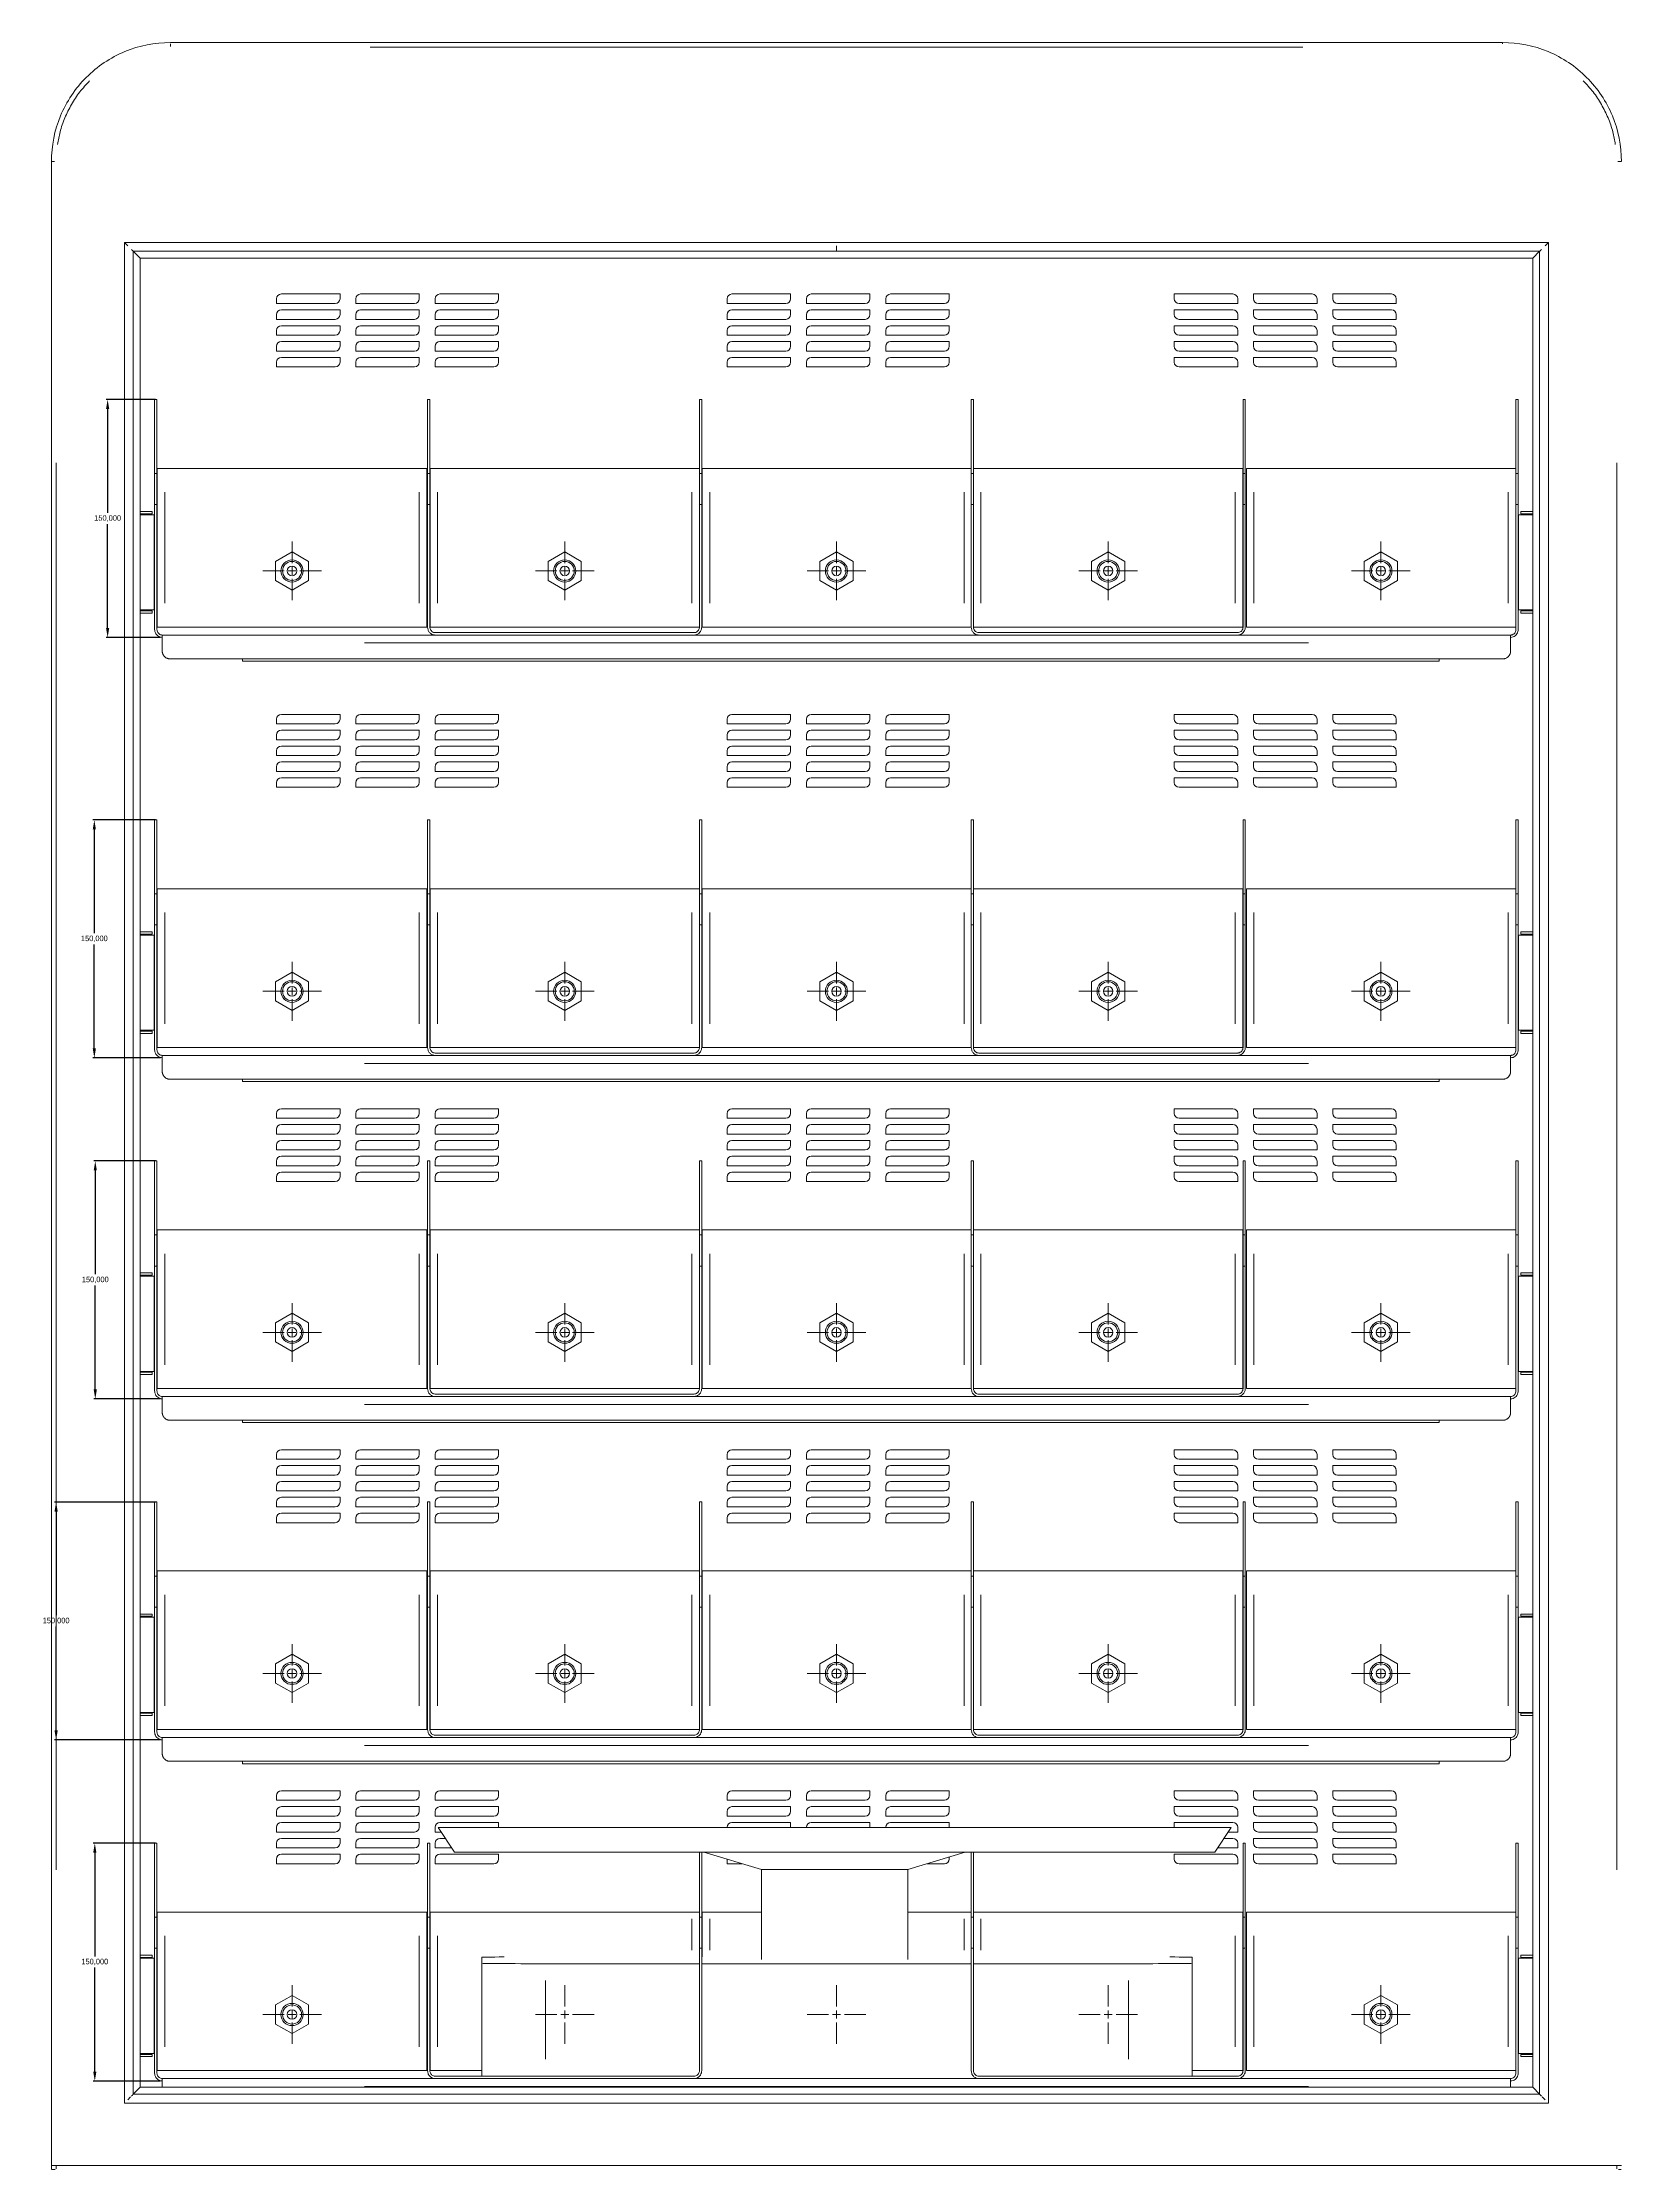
# Model space of a CAD drawing. Header units: millimetres. Extents: x 1896 to 8684, y 846 to 6829.
# Drawn here: x 3870 to 4866, y 3475 to 4816 of the extents above; entities that cross this region are included whole.
import ezdxf

# ---------------------------------------------------------------- set-up
doc = ezdxf.new("R2010")
doc.units = ezdxf.units.MM
doc.header["$PDSIZE"] = -1
doc.dimstyles.new('ISO-25', dxfattribs={"dimtxt": 2.5, "dimasz": 2.5, "dimexe": 1.25, "dimexo": 0.625, "dimtad": 1, "dimtxsty": 'Standard', "dimcen": 2.5, "dimadec": 0, "dimazin": 0, "dimtfac": 1, "dimtmove": 0, "dimatfit": 3, "dimfxl": 1, "dimarcsym": 0})

# ---------------------------------------------------------------- blocks, each defined once
blk = doc.blocks.new('SW_CENTERMARKSYMBOL_0')
at = {"color": 0, "linetype": 'Continuous', "lineweight": 0}
for p, q in [((0, 5), (0, 18.5)), ((-5, 0), (-18.5, 0)), ((0, 0), (-2.5, 0)), ((0, 0), (0, 2.5)), ((0, 0), (0, -2.5)), ((0, 0), (2.5, 0)), ((5, 0), (18.5, 0)), ((0, -5), (0, -18.5))]:
    blk.add_line(p, q, dxfattribs=at)
blk = doc.blocks.new('SW_CENTERMARKSYMBOL_1')
at = {"color": 0, "linetype": 'Continuous', "lineweight": 0}
for p, q in [((0, 5), (0, 18.5)), ((-5, 0), (-18.5, 0)), ((0, 0), (-2.5, 0)), ((0, 0), (0, 2.5)), ((0, 0), (0, -2.5)), ((0, 0), (2.5, 0)), ((5, 0), (18.5, 0)), ((0, -5), (0, -18.5))]:
    blk.add_line(p, q, dxfattribs=at)
blk = doc.blocks.new('SW_CENTERMARKSYMBOL_2')
at = {"color": 0, "linetype": 'Continuous', "lineweight": 0}
for p, q in [((0, 5), (0, 18.5)), ((-5, 0), (-18.5, 0)), ((0, 0), (-2.5, 0)), ((0, 0), (0, 2.5)), ((0, 0), (0, -2.5)), ((0, 0), (2.5, 0)), ((5, 0), (18.5, 0)), ((0, -5), (0, -18.5))]:
    blk.add_line(p, q, dxfattribs=at)
blk = doc.blocks.new('SW_CENTERMARKSYMBOL_3')
at = {"color": 0, "linetype": 'Continuous', "lineweight": 0}
for p, q in [((0, 5), (0, 18.5)), ((-5, 0), (-18.5, 0)), ((0, 0), (-2.5, 0)), ((0, 0), (0, 2.5)), ((0, 0), (0, -2.5)), ((0, 0), (2.5, 0)), ((5, 0), (18.5, 0)), ((0, -5), (0, -18.5))]:
    blk.add_line(p, q, dxfattribs=at)
blk = doc.blocks.new('SW_CENTERMARKSYMBOL_4')
at = {"color": 0, "linetype": 'Continuous', "lineweight": 0}
for p, q in [((0, 5), (0, 18.5)), ((-5, 0), (-18.5, 0)), ((0, 0), (-2.5, 0)), ((0, 0), (0, 2.5)), ((0, 0), (0, -2.5)), ((0, 0), (2.5, 0)), ((5, 0), (18.5, 0)), ((0, -5), (0, -18.5))]:
    blk.add_line(p, q, dxfattribs=at)
blk = doc.blocks.new('SW_CENTERMARKSYMBOL_5')
at = {"color": 0, "linetype": 'Continuous', "lineweight": 0}
for p, q in [((0, 5), (0, 18.5)), ((-5, 0), (-18.5, 0)), ((0, 0), (-2.5, 0)), ((0, 0), (0, 2.5)), ((0, 0), (0, -2.5)), ((0, 0), (2.5, 0)), ((5, 0), (18.5, 0)), ((0, -5), (0, -18.5))]:
    blk.add_line(p, q, dxfattribs=at)
blk = doc.blocks.new('SW_CENTERMARKSYMBOL_6')
at = {"color": 0, "linetype": 'Continuous', "lineweight": 0}
for p, q in [((0, 5), (0, 18.5)), ((-5, 0), (-18.5, 0)), ((0, 0), (-2.5, 0)), ((0, 0), (0, 2.5)), ((0, 0), (0, -2.5)), ((0, 0), (2.5, 0)), ((5, 0), (18.5, 0)), ((0, -5), (0, -18.5))]:
    blk.add_line(p, q, dxfattribs=at)
blk = doc.blocks.new('SW_CENTERMARKSYMBOL_7')
at = {"color": 0, "linetype": 'Continuous', "lineweight": 0}
for p, q in [((0, 5), (0, 18.5)), ((-5, 0), (-18.5, 0)), ((0, 0), (-2.5, 0)), ((0, 0), (0, 2.5)), ((0, 0), (0, -2.5)), ((0, 0), (2.5, 0)), ((5, 0), (18.5, 0)), ((0, -5), (0, -18.5))]:
    blk.add_line(p, q, dxfattribs=at)
blk = doc.blocks.new('SW_CENTERMARKSYMBOL_8')
at = {"color": 0, "linetype": 'Continuous', "lineweight": 0}
for p, q in [((0, 5), (0, 18.5)), ((-5, 0), (-18.5, 0)), ((0, 0), (-2.5, 0)), ((0, 0), (0, 2.5)), ((0, 0), (0, -2.5)), ((0, 0), (2.5, 0)), ((5, 0), (18.5, 0)), ((0, -5), (0, -18.5))]:
    blk.add_line(p, q, dxfattribs=at)
blk = doc.blocks.new('SW_CENTERMARKSYMBOL_9')
at = {"color": 0, "linetype": 'Continuous', "lineweight": 0}
for p, q in [((0, 5), (0, 18.5)), ((-5, 0), (-18.5, 0)), ((0, 0), (-2.5, 0)), ((0, 0), (0, 2.5)), ((0, 0), (0, -2.5)), ((0, 0), (2.5, 0)), ((5, 0), (18.5, 0)), ((0, -5), (0, -18.5))]:
    blk.add_line(p, q, dxfattribs=at)
blk = doc.blocks.new('SW_CENTERMARKSYMBOL_10')
at = {"color": 0, "linetype": 'Continuous', "lineweight": 0}
for p, q in [((0, 5), (0, 18.5)), ((-5, 0), (-18.5, 0)), ((0, 0), (-2.5, 0)), ((0, 0), (0, 2.5)), ((0, 0), (0, -2.5)), ((0, 0), (2.5, 0)), ((5, 0), (18.5, 0)), ((0, -5), (0, -18.5))]:
    blk.add_line(p, q, dxfattribs=at)
blk = doc.blocks.new('SW_CENTERMARKSYMBOL_11')
at = {"color": 0, "linetype": 'Continuous', "lineweight": 0}
for p, q in [((0, 5), (0, 18.5)), ((-5, 0), (-18.5, 0)), ((0, 0), (-2.5, 0)), ((0, 0), (0, 2.5)), ((0, 0), (0, -2.5)), ((0, 0), (2.5, 0)), ((5, 0), (18.5, 0)), ((0, -5), (0, -18.5))]:
    blk.add_line(p, q, dxfattribs=at)
blk = doc.blocks.new('SW_CENTERMARKSYMBOL_12')
at = {"color": 0, "linetype": 'Continuous', "lineweight": 0}
for p, q in [((0, 5), (0, 18.5)), ((-5, 0), (-18.5, 0)), ((0, 0), (-2.5, 0)), ((0, 0), (0, 2.5)), ((0, 0), (0, -2.5)), ((0, 0), (2.5, 0)), ((5, 0), (18.5, 0)), ((0, -5), (0, -18.5))]:
    blk.add_line(p, q, dxfattribs=at)
blk = doc.blocks.new('SW_CENTERMARKSYMBOL_13')
at = {"color": 0, "linetype": 'Continuous', "lineweight": 0}
for p, q in [((0, 5), (0, 18.5)), ((-5, 0), (-18.5, 0)), ((0, 0), (-2.5, 0)), ((0, 0), (0, 2.5)), ((0, 0), (0, -2.5)), ((0, 0), (2.5, 0)), ((5, 0), (18.5, 0)), ((0, -5), (0, -18.5))]:
    blk.add_line(p, q, dxfattribs=at)
blk = doc.blocks.new('SW_CENTERMARKSYMBOL_14')
at = {"color": 0, "linetype": 'Continuous', "lineweight": 0}
for p, q in [((0, 5), (0, 18.5)), ((-5, 0), (-18.5, 0)), ((0, 0), (-2.5, 0)), ((0, 0), (0, 2.5)), ((0, 0), (0, -2.5)), ((0, 0), (2.5, 0)), ((5, 0), (18.5, 0)), ((0, -5), (0, -18.5))]:
    blk.add_line(p, q, dxfattribs=at)
blk = doc.blocks.new('SW_CENTERMARKSYMBOL_15')
at = {"color": 0, "linetype": 'Continuous', "lineweight": 0}
for p, q in [((0, 5), (0, 18.5)), ((-5, 0), (-18.5, 0)), ((0, 0), (-2.5, 0)), ((0, 0), (0, 2.5)), ((0, 0), (0, -2.5)), ((0, 0), (2.5, 0)), ((5, 0), (18.5, 0)), ((0, -5), (0, -18.5))]:
    blk.add_line(p, q, dxfattribs=at)
blk = doc.blocks.new('SW_CENTERMARKSYMBOL_16')
at = {"color": 0, "linetype": 'Continuous', "lineweight": 0}
for p, q in [((0, 5), (0, 18.5)), ((-5, 0), (-18.5, 0)), ((0, 0), (-2.5, 0)), ((0, 0), (0, 2.5)), ((0, 0), (0, -2.5)), ((0, 0), (2.5, 0)), ((5, 0), (18.5, 0)), ((0, -5), (0, -18.5))]:
    blk.add_line(p, q, dxfattribs=at)
blk = doc.blocks.new('SW_CENTERMARKSYMBOL_17')
at = {"color": 0, "linetype": 'Continuous', "lineweight": 0}
for p, q in [((0, 5), (0, 18.5)), ((-5, 0), (-18.5, 0)), ((0, 0), (-2.5, 0)), ((0, 0), (0, 2.5)), ((0, 0), (0, -2.5)), ((0, 0), (2.5, 0)), ((5, 0), (18.5, 0)), ((0, -5), (0, -18.5))]:
    blk.add_line(p, q, dxfattribs=at)
blk = doc.blocks.new('SW_CENTERMARKSYMBOL_18')
at = {"color": 0, "linetype": 'Continuous', "lineweight": 0}
for p, q in [((0, 5), (0, 18.5)), ((-5, 0), (-18.5, 0)), ((0, 0), (-2.5, 0)), ((0, 0), (0, 2.5)), ((0, 0), (0, -2.5)), ((0, 0), (2.5, 0)), ((5, 0), (18.5, 0)), ((0, -5), (0, -18.5))]:
    blk.add_line(p, q, dxfattribs=at)
blk = doc.blocks.new('SW_CENTERMARKSYMBOL_19')
at = {"color": 0, "linetype": 'Continuous', "lineweight": 0}
for p, q in [((0, 5), (0, 18.5)), ((-5, 0), (-18.5, 0)), ((0, 0), (-2.5, 0)), ((0, 0), (0, 2.5)), ((0, 0), (0, -2.5)), ((0, 0), (2.5, 0)), ((5, 0), (18.5, 0)), ((0, -5), (0, -18.5))]:
    blk.add_line(p, q, dxfattribs=at)
blk = doc.blocks.new('SW_CENTERMARKSYMBOL_20')
at = {"color": 0, "linetype": 'Continuous', "lineweight": 0}
for p, q in [((0, 5), (0, 18.5)), ((-5, 0), (-18.5, 0)), ((0, 0), (-2.5, 0)), ((0, 0), (0, 2.5)), ((0, 0), (0, -2.5)), ((0, 0), (2.5, 0)), ((5, 0), (18.5, 0)), ((0, -5), (0, -18.5))]:
    blk.add_line(p, q, dxfattribs=at)
blk = doc.blocks.new('SW_CENTERMARKSYMBOL_21')
at = {"color": 0, "linetype": 'Continuous', "lineweight": 0}
for p, q in [((0, 5), (0, 18.5)), ((-5, 0), (-18.5, 0)), ((0, 0), (-2.5, 0)), ((0, 0), (0, 2.5)), ((0, 0), (0, -2.5)), ((0, 0), (2.5, 0)), ((5, 0), (18.5, 0)), ((0, -5), (0, -18.5))]:
    blk.add_line(p, q, dxfattribs=at)
blk = doc.blocks.new('SW_CENTERMARKSYMBOL_22')
at = {"color": 0, "linetype": 'Continuous', "lineweight": 0}
for p, q in [((0, 5), (0, 18.5)), ((-5, 0), (-18.5, 0)), ((0, 0), (-2.5, 0)), ((0, 0), (0, 2.5)), ((0, 0), (0, -2.5)), ((0, 0), (2.5, 0)), ((5, 0), (18.5, 0)), ((0, -5), (0, -18.5))]:
    blk.add_line(p, q, dxfattribs=at)
blk = doc.blocks.new('SW_CENTERMARKSYMBOL_23')
at = {"color": 0, "linetype": 'Continuous', "lineweight": 0}
for p, q in [((0, 5), (0, 18.5)), ((-5, 0), (-18.5, 0)), ((0, 0), (-2.5, 0)), ((0, 0), (0, 2.5)), ((0, 0), (0, -2.5)), ((0, 0), (2.5, 0)), ((5, 0), (18.5, 0)), ((0, -5), (0, -18.5))]:
    blk.add_line(p, q, dxfattribs=at)
blk = doc.blocks.new('SW_CENTERMARKSYMBOL_24')
at = {"color": 0, "linetype": 'Continuous', "lineweight": 0}
for p, q in [((0, 5), (0, 18.5)), ((-5, 0), (-18.5, 0)), ((0, 0), (-2.5, 0)), ((0, 0), (0, 2.5)), ((0, 0), (0, -2.5)), ((0, 0), (2.5, 0)), ((5, 0), (18.5, 0)), ((0, -5), (0, -18.5))]:
    blk.add_line(p, q, dxfattribs=at)
blk = doc.blocks.new('*D48')
at = {"color": 0, "lineweight": -2}
for p, q in [((3941.1, 3681.1), (3901.9, 3681.1)), ((3902.9, 3675.1), (3902.9, 3609.7)), ((3902.9, 3537.1), (3902.9, 3602.6)), ((3944.4, 3531.1), (3901.9, 3531.1))]:
    blk.add_line(p, q, dxfattribs=at)
at = {"color": 0}
for points in [[(3901.9, 3675.1), (3903.9, 3675.1), (3902.9, 3681.1)], [(3901.9, 3537.1), (3903.9, 3537.1), (3902.9, 3531.1)]]:
    blk.add_solid(points, dxfattribs=at)
at = {"layer": 'Defpoints', "color": 0}
for p in [(3902.9, 3681.1), (3942.1, 3681.1), (3945.4, 3531.1)]:
    blk.add_point(p, dxfattribs=at)
at = {"color": 0, "insert": (3902.9, 3606.1), "char_height": 3.5, "attachment_point": 5}
blk.add_mtext('150,000', dxfattribs=at)
blk = doc.blocks.new('*D49')
at = {"color": 0, "lineweight": -2}
for p, q in [((3941.1, 3896.1), (3877.5, 3896.1)), ((3878.5, 3890.1), (3878.5, 3824.7)), ((3878.5, 3752.1), (3878.5, 3817.6)), ((3944.4, 3746.1), (3877.5, 3746.1))]:
    blk.add_line(p, q, dxfattribs=at)
at = {"color": 0}
for points in [[(3877.5, 3890.1), (3879.5, 3890.1), (3878.5, 3896.1)], [(3877.5, 3752.1), (3879.5, 3752.1), (3878.5, 3746.1)]]:
    blk.add_solid(points, dxfattribs=at)
at = {"layer": 'Defpoints', "color": 0}
for p in [(3878.5, 3896.1), (3942.1, 3896.1), (3945.4, 3746.1)]:
    blk.add_point(p, dxfattribs=at)
at = {"color": 0, "insert": (3878.5, 3821.1), "char_height": 3.5, "attachment_point": 5}
blk.add_mtext('150,000', dxfattribs=at)
blk = doc.blocks.new('*D50')
at = {"color": 0, "lineweight": -2}
for p, q in [((3941.1, 4111.1), (3902.2, 4111.1)), ((3903.2, 4105.1), (3903.2, 4039.7)), ((3903.2, 3967.1), (3903.2, 4032.6)), ((3944.4, 3961.1), (3902.2, 3961.1))]:
    blk.add_line(p, q, dxfattribs=at)
at = {"color": 0}
for points in [[(3902.2, 4105.1), (3904.2, 4105.1), (3903.2, 4111.1)], [(3902.2, 3967.1), (3904.2, 3967.1), (3903.2, 3961.1)]]:
    blk.add_solid(points, dxfattribs=at)
at = {"layer": 'Defpoints', "color": 0}
for p in [(3903.2, 4111.1), (3942.1, 4111.1), (3945.4, 3961.1)]:
    blk.add_point(p, dxfattribs=at)
at = {"color": 0, "insert": (3903.2, 4036.1), "char_height": 3.5, "attachment_point": 5}
blk.add_mtext('150,000', dxfattribs=at)
blk = doc.blocks.new('*D51')
at = {"color": 0, "lineweight": -2}
for p, q in [((3941.1, 4326.1), (3901.6, 4326.1)), ((3902.6, 4320.1), (3902.6, 4254.7)), ((3902.6, 4182.1), (3902.6, 4247.6)), ((3944.4, 4176.1), (3901.6, 4176.1))]:
    blk.add_line(p, q, dxfattribs=at)
at = {"color": 0}
for points in [[(3901.6, 4320.1), (3903.6, 4320.1), (3902.6, 4326.1)], [(3901.6, 4182.1), (3903.6, 4182.1), (3902.6, 4176.1)]]:
    blk.add_solid(points, dxfattribs=at)
at = {"layer": 'Defpoints', "color": 0}
for p in [(3902.6, 4326.1), (3942.1, 4326.1), (3945.4, 4176.1)]:
    blk.add_point(p, dxfattribs=at)
at = {"color": 0, "insert": (3902.6, 4251.1), "char_height": 3.5, "attachment_point": 5}
blk.add_mtext('150,000', dxfattribs=at)
blk = doc.blocks.new('*D52')
at = {"color": 0, "lineweight": -2}
for p, q in [((3941.1, 4591.1), (3910, 4591.1)), ((3911, 4585.1), (3911, 4519.7)), ((3911, 4447.1), (3911, 4512.6)), ((3944.4, 4441.1), (3910, 4441.1))]:
    blk.add_line(p, q, dxfattribs=at)
at = {"color": 0}
for points in [[(3910, 4585.1), (3912, 4585.1), (3911, 4591.1)], [(3910, 4447.1), (3912, 4447.1), (3911, 4441.1)]]:
    blk.add_solid(points, dxfattribs=at)
at = {"layer": 'Defpoints', "color": 0}
for p in [(3911, 4591.1), (3942.1, 4591.1), (3945.4, 4441.1)]:
    blk.add_point(p, dxfattribs=at)
at = {"color": 0, "insert": (3911, 4516.1), "char_height": 3.5, "attachment_point": 5}
blk.add_mtext('150,000', dxfattribs=at)

msp = doc.modelspace()

# ---------------------------------------------------------------- linework, layer by layer
at = {"color": 7, "linetype": 'Continuous', "lineweight": 15}
for p, q in [((3950.5484, 4816.1362), (4790.548, 4816.1362)), ((3875.5481, 3477.8605), (3875.5481, 4741.1359)), ((3921.5481, 4690.1391), (4819.5483, 4690.1391)), ((3921.5481, 3517.1359), (3921.5481, 4690.1391)), ((3921.5667, 4690.1205), (3921.5667, 3517.1545)), ((4370.546, 4690.1205), (3921.5667, 4690.1205)), ((3927.1466, 4684.5406), (3927.1466, 3522.7342)), ((4370.546, 4684.5406), (3927.1466, 4684.5406)), ((3927.1466, 4684.5406), (3931.5378, 4680.1494)), ((3931.5378, 4680.1494), (4809.5586, 4680.1494)), ((3931.5378, 3527.1256), (3931.5378, 4680.1494)), ((3931.5378, 4680.1494), (3931.5388, 4680.1484)), ((3931.5388, 4680.1484), (4809.5576, 4680.1484)), ((3931.5388, 4680.1484), (3931.5388, 3527.1266)), ((4819.5297, 4690.1205), (4370.546, 4690.1205)), ((4813.9502, 4684.5406), (4370.546, 4684.5406)), ((4809.5586, 4680.1494), (4809.5576, 4680.1484)), ((4809.5576, 4680.1484), (4809.5576, 3527.1266)), ((4813.9502, 4684.5406), (4809.5586, 4680.1494)), ((4809.5586, 4680.1494), (4809.5586, 3527.1256)), ((4813.9502, 3522.7342), (4813.9502, 4684.5406)), ((4819.5297, 3517.1545), (4819.5297, 4690.1205)), ((4819.5483, 4690.1391), (4819.5483, 3517.1359)), ((4017.5249, 4654.6395), (4017.5249, 4651.6393)), ((4057.5249, 4657.6393), (4020.5247, 4657.6393)), ((4057.5249, 4654.6395), (4057.5249, 4657.6393)), ((4067.5246, 4654.6395), (4067.5246, 4651.6393)), ((4107.5251, 4657.6393), (4070.5249, 4657.6393)), ((4107.5251, 4654.6395), (4107.5251, 4657.6393)), ((4117.5248, 4654.6395), (4117.5248, 4651.6393)), ((4157.5248, 4657.6393), (4120.5251, 4657.6393)), ((4157.5248, 4654.6395), (4157.5248, 4657.6393)), ((4301.6622, 4654.6395), (4301.6622, 4651.6393)), ((4341.6621, 4657.6393), (4304.6624, 4657.6393)), ((4341.6621, 4654.6395), (4341.6621, 4657.6393)), ((4351.6623, 4654.6395), (4351.6623, 4651.6393)), ((4391.6623, 4657.6393), (4354.6621, 4657.6393)), ((4391.6623, 4654.6395), (4391.6623, 4657.6393)), ((4401.6621, 4654.6395), (4401.6621, 4651.6393)), ((4441.662, 4657.6393), (4404.6623, 4657.6393)), ((4441.662, 4654.6395), (4441.662, 4657.6393)), ((4583.5716, 4657.6393), (4583.5716, 4654.6395)), ((4620.5718, 4657.6393), (4583.5716, 4657.6393)), ((4623.5716, 4651.6393), (4623.5716, 4654.6395)), ((4633.5718, 4657.6393), (4633.5718, 4654.6395)), ((4670.5715, 4657.6393), (4633.5718, 4657.6393)), ((4673.5718, 4651.6393), (4673.5718, 4654.6395)), ((4683.5715, 4657.6393), (4683.5715, 4654.6395)), ((4720.5717, 4657.6393), (4683.5715, 4657.6393)), ((4723.5715, 4651.6393), (4723.5715, 4654.6395)), ((4017.5249, 4651.6393), (4054.5251, 4651.6393)), ((4017.5249, 4644.6393), (4017.5249, 4641.6395)), ((4017.5249, 4641.6395), (4054.5251, 4641.6395)), ((4057.5249, 4647.6396), (4020.5247, 4647.6396)), ((4057.5249, 4644.6393), (4057.5249, 4647.6396)), ((4067.5246, 4651.6393), (4104.5248, 4651.6393)), ((4067.5246, 4644.6393), (4067.5246, 4641.6395)), ((4067.5246, 4641.6395), (4104.5248, 4641.6395)), ((4107.5251, 4647.6396), (4070.5249, 4647.6396)), ((4107.5251, 4644.6393), (4107.5251, 4647.6396)), ((4117.5248, 4651.6393), (4154.525, 4651.6393)), ((4117.5248, 4644.6393), (4117.5248, 4641.6395)), ((4117.5248, 4641.6395), (4154.525, 4641.6395)), ((4157.5248, 4647.6396), (4120.5251, 4647.6396)), ((4157.5248, 4644.6393), (4157.5248, 4647.6396)), ((4301.6622, 4651.6393), (4338.6623, 4651.6393)), ((4301.6622, 4644.6393), (4301.6622, 4641.6395)), ((4301.6622, 4641.6395), (4338.6623, 4641.6395)), ((4341.6621, 4647.6396), (4304.6624, 4647.6396)), ((4341.6621, 4644.6393), (4341.6621, 4647.6396)), ((4351.6623, 4651.6393), (4388.662, 4651.6393)), ((4351.6623, 4644.6393), (4351.6623, 4641.6395)), ((4351.6623, 4641.6395), (4388.662, 4641.6395)), ((4391.6623, 4647.6396), (4354.6621, 4647.6396)), ((4391.6623, 4644.6393), (4391.6623, 4647.6396)), ((4401.6621, 4651.6393), (4438.6622, 4651.6393)), ((4401.6621, 4644.6393), (4401.6621, 4641.6395)), ((4401.6621, 4641.6395), (4438.6622, 4641.6395)), ((4441.662, 4647.6396), (4404.6623, 4647.6396)), ((4441.662, 4644.6393), (4441.662, 4647.6396)), ((4583.5716, 4647.6396), (4583.5716, 4644.6393)), ((4620.5718, 4647.6396), (4583.5716, 4647.6396)), ((4586.5719, 4651.6393), (4623.5716, 4651.6393)), ((4586.5719, 4641.6395), (4623.5716, 4641.6395)), ((4623.5716, 4641.6395), (4623.5716, 4644.6393)), ((4633.5718, 4647.6396), (4633.5718, 4644.6393)), ((4670.5715, 4647.6396), (4633.5718, 4647.6396)), ((4636.5716, 4651.6393), (4673.5718, 4651.6393)), ((4636.5716, 4641.6395), (4673.5718, 4641.6395)), ((4673.5718, 4641.6395), (4673.5718, 4644.6393)), ((4683.5715, 4647.6396), (4683.5715, 4644.6393)), ((4720.5717, 4647.6396), (4683.5715, 4647.6396)), ((4686.5718, 4651.6393), (4723.5715, 4651.6393)), ((4686.5718, 4641.6395), (4723.5715, 4641.6395)), ((4723.5715, 4641.6395), (4723.5715, 4644.6393)), ((4017.5249, 4634.6396), (4017.5249, 4631.6393)), ((4017.5249, 4631.6393), (4054.5251, 4631.6393)), ((4057.5249, 4637.6393), (4020.5247, 4637.6393)), ((4057.5249, 4627.6393), (4020.5247, 4627.6393)), ((4057.5249, 4634.6396), (4057.5249, 4637.6393)), ((4057.5249, 4624.6393), (4057.5249, 4627.6393)), ((4067.5246, 4634.6396), (4067.5246, 4631.6393)), ((4067.5246, 4631.6393), (4104.5248, 4631.6393)), ((4107.5251, 4637.6393), (4070.5249, 4637.6393)), ((4107.5251, 4627.6393), (4070.5249, 4627.6393)), ((4107.5251, 4634.6396), (4107.5251, 4637.6393)), ((4107.5251, 4624.6393), (4107.5251, 4627.6393)), ((4117.5248, 4634.6396), (4117.5248, 4631.6393)), ((4117.5248, 4631.6393), (4154.525, 4631.6393)), ((4157.5248, 4637.6393), (4120.5251, 4637.6393)), ((4157.5248, 4627.6393), (4120.5251, 4627.6393)), ((4157.5248, 4634.6396), (4157.5248, 4637.6393)), ((4157.5248, 4624.6393), (4157.5248, 4627.6393)), ((4301.6622, 4634.6396), (4301.6622, 4631.6393)), ((4301.6622, 4631.6393), (4338.6623, 4631.6393)), ((4341.6621, 4637.6393), (4304.6624, 4637.6393)), ((4341.6621, 4627.6393), (4304.6624, 4627.6393)), ((4341.6621, 4634.6396), (4341.6621, 4637.6393)), ((4341.6621, 4624.6393), (4341.6621, 4627.6393)), ((4351.6623, 4634.6396), (4351.6623, 4631.6393)), ((4351.6623, 4631.6393), (4388.662, 4631.6393)), ((4391.6623, 4637.6393), (4354.6621, 4637.6393)), ((4391.6623, 4627.6393), (4354.6621, 4627.6393)), ((4391.6623, 4634.6396), (4391.6623, 4637.6393)), ((4391.6623, 4624.6393), (4391.6623, 4627.6393)), ((4401.6621, 4634.6396), (4401.6621, 4631.6393)), ((4401.6621, 4631.6393), (4438.6622, 4631.6393)), ((4441.662, 4637.6393), (4404.6623, 4637.6393)), ((4441.662, 4627.6393), (4404.6623, 4627.6393)), ((4441.662, 4634.6396), (4441.662, 4637.6393)), ((4441.662, 4624.6393), (4441.662, 4627.6393)), ((4583.5716, 4637.6393), (4583.5716, 4634.6396)), ((4620.5718, 4637.6393), (4583.5716, 4637.6393)), ((4583.5716, 4627.6393), (4583.5716, 4624.6393)), ((4620.5718, 4627.6393), (4583.5716, 4627.6393)), ((4586.5719, 4631.6393), (4623.5716, 4631.6393)), ((4623.5716, 4631.6393), (4623.5716, 4634.6396)), ((4633.5718, 4637.6393), (4633.5718, 4634.6396)), ((4670.5715, 4637.6393), (4633.5718, 4637.6393)), ((4633.5718, 4627.6393), (4633.5718, 4624.6393)), ((4670.5715, 4627.6393), (4633.5718, 4627.6393)), ((4636.5716, 4631.6393), (4673.5718, 4631.6393)), ((4673.5718, 4631.6393), (4673.5718, 4634.6396)), ((4683.5715, 4637.6393), (4683.5715, 4634.6396)), ((4720.5717, 4637.6393), (4683.5715, 4637.6393)), ((4683.5715, 4627.6393), (4683.5715, 4624.6393)), ((4720.5717, 4627.6393), (4683.5715, 4627.6393)), ((4686.5718, 4631.6393), (4723.5715, 4631.6393)), ((4723.5715, 4631.6393), (4723.5715, 4634.6396)), ((4017.5249, 4624.6393), (4017.5249, 4621.6393)), ((4017.5249, 4621.6393), (4054.5251, 4621.6393)), ((4017.5249, 4614.6393), (4017.5249, 4611.6393)), ((4057.5249, 4617.6394), (4020.5247, 4617.6394)), ((4057.5249, 4614.6393), (4057.5249, 4617.6394)), ((4067.5246, 4624.6393), (4067.5246, 4621.6393)), ((4067.5246, 4621.6393), (4104.5248, 4621.6393)), ((4067.5246, 4614.6393), (4067.5246, 4611.6393)), ((4107.5251, 4617.6394), (4070.5249, 4617.6394)), ((4107.5251, 4614.6393), (4107.5251, 4617.6394)), ((4117.5248, 4624.6393), (4117.5248, 4621.6393)), ((4117.5248, 4621.6393), (4154.525, 4621.6393)), ((4117.5248, 4614.6393), (4117.5248, 4611.6393)), ((4157.5248, 4617.6394), (4120.5251, 4617.6394)), ((4157.5248, 4614.6393), (4157.5248, 4617.6394)), ((4301.6622, 4624.6393), (4301.6622, 4621.6393)), ((4301.6622, 4621.6393), (4338.6623, 4621.6393)), ((4301.6622, 4614.6393), (4301.6622, 4611.6393)), ((4341.6621, 4617.6394), (4304.6624, 4617.6394)), ((4341.6621, 4614.6393), (4341.6621, 4617.6394)), ((4351.6623, 4624.6393), (4351.6623, 4621.6393)), ((4351.6623, 4621.6393), (4388.662, 4621.6393)), ((4351.6623, 4614.6393), (4351.6623, 4611.6393)), ((4391.6623, 4617.6394), (4354.6621, 4617.6394)), ((4391.6623, 4614.6393), (4391.6623, 4617.6394)), ((4401.6621, 4624.6393), (4401.6621, 4621.6393)), ((4401.6621, 4621.6393), (4438.6622, 4621.6393)), ((4401.6621, 4614.6393), (4401.6621, 4611.6393)), ((4441.662, 4617.6394), (4404.6623, 4617.6394)), ((4441.662, 4614.6393), (4441.662, 4617.6394)), ((4583.5716, 4617.6394), (4583.5716, 4614.6393)), ((4620.5718, 4617.6394), (4583.5716, 4617.6394)), ((4586.5719, 4621.6393), (4623.5716, 4621.6393)), ((4623.5716, 4621.6393), (4623.5716, 4624.6393)), ((4623.5716, 4611.6393), (4623.5716, 4614.6393)), ((4633.5718, 4617.6394), (4633.5718, 4614.6393)), ((4670.5715, 4617.6394), (4633.5718, 4617.6394)), ((4636.5716, 4621.6393), (4673.5718, 4621.6393)), ((4673.5718, 4621.6393), (4673.5718, 4624.6393)), ((4673.5718, 4611.6393), (4673.5718, 4614.6393)), ((4683.5715, 4617.6394), (4683.5715, 4614.6393)), ((4720.5717, 4617.6394), (4683.5715, 4617.6394)), ((4686.5718, 4621.6393), (4723.5715, 4621.6393)), ((4723.5715, 4621.6393), (4723.5715, 4624.6393)), ((4723.5715, 4611.6393), (4723.5715, 4614.6393)), ((4017.5249, 4611.6393), (4054.5251, 4611.6393)), ((4067.5246, 4611.6393), (4104.5248, 4611.6393)), ((4117.5248, 4611.6393), (4154.525, 4611.6393)), ((4301.6622, 4611.6393), (4338.6623, 4611.6393)), ((4351.6623, 4611.6393), (4388.662, 4611.6393)), ((4401.6621, 4611.6393), (4438.6622, 4611.6393)), ((4586.5719, 4611.6393), (4623.5716, 4611.6393)), ((4636.5716, 4611.6393), (4673.5718, 4611.6393)), ((4686.5718, 4611.6393), (4723.5715, 4611.6393)), ((3940.6435, 4591.1389), (3942.0764, 4591.1389)), ((3940.6435, 4544.457), (3940.6435, 4591.1389)), ((3942.0764, 4591.1389), (3942.0764, 4544.457)), ((4112.7488, 4591.1389), (4114.1817, 4591.1389)), ((4112.7488, 4544.457), (4112.7488, 4591.1389)), ((4114.1817, 4591.1389), (4114.1817, 4544.457)), ((4284.1374, 4591.1389), (4285.5703, 4591.1389)), ((4284.1374, 4544.457), (4284.1374, 4591.1389)), ((4285.5703, 4591.1389), (4285.5703, 4544.457)), ((4455.5261, 4591.1389), (4456.959, 4591.1389)), ((4455.5261, 4591.1389), (4455.5261, 4544.457)), ((4456.959, 4544.457), (4456.959, 4591.1389)), ((4626.9147, 4591.1389), (4628.3481, 4591.1389)), ((4626.9147, 4544.457), (4626.9147, 4591.1389)), ((4628.3481, 4591.1389), (4628.3481, 4544.457)), ((4799.02, 4591.1389), (4800.4529, 4591.1389)), ((4799.02, 4544.457), (4799.02, 4591.1389)), ((4800.4529, 4591.1389), (4800.4529, 4544.457)), ((3942.2995, 4447.639), (3942.2995, 4547.6389)), ((3947.0765, 4547.6389), (4107.4206, 4547.6389)), ((4112.1971, 4447.639), (4112.1971, 4547.6389)), ((4114.2656, 4447.639), (4114.2656, 4547.6389)), ((4119.0426, 4547.6389), (4279.3867, 4547.6389)), ((4285.866, 4547.6389), (4285.866, 4447.639)), ((4290.6429, 4547.6389), (4450.987, 4547.6389)), ((4461.6467, 4547.6389), (4621.9909, 4547.6389)), ((4626.7673, 4447.639), (4626.7673, 4547.6389)), ((4629.059, 4547.6389), (4629.059, 4447.639)), ((4633.836, 4547.6389), (4794.1801, 4547.6389)), ((4798.9571, 4547.6389), (4798.9571, 4447.639)), ((3940.6435, 4524.8797), (3940.6435, 4544.457)), ((3942.0764, 4544.457), (3942.0764, 4524.8797)), ((4112.7488, 4524.8797), (4112.7488, 4544.457)), ((4114.1817, 4544.457), (4114.1817, 4524.8797)), ((4284.1374, 4524.8797), (4284.1374, 4544.457)), ((4285.5703, 4544.457), (4285.5703, 4524.8797)), ((4455.5261, 4524.8797), (4455.5261, 4544.457)), ((4456.959, 4544.457), (4456.959, 4524.8797)), ((4626.9147, 4524.8797), (4626.9147, 4544.457)), ((4628.3481, 4544.457), (4628.3481, 4524.8797)), ((4799.02, 4524.8797), (4799.02, 4544.457)), ((4800.4529, 4544.457), (4800.4529, 4524.8797)), ((3931.5388, 4520.4824), (3938.9975, 4520.4824)), ((3938.9975, 4519.0468), (3931.5388, 4519.0468)), ((3940.4246, 4518.4823), (3931.5388, 4518.4823)), ((3938.9975, 4519.0468), (3938.9975, 4520.4824)), ((3940.4246, 4458.4823), (3940.4246, 4518.4823)), ((3940.6435, 4446.1389), (3940.6435, 4524.8797)), ((3942.0764, 4524.8797), (3942.0764, 4446.1389)), ((4112.7488, 4524.8797), (4112.7488, 4447.639)), ((4114.1817, 4447.639), (4114.1817, 4524.8797)), ((4284.1374, 4447.639), (4284.1374, 4524.8797)), ((4285.5703, 4524.8797), (4285.5703, 4447.639)), ((4455.5261, 4447.639), (4455.5261, 4524.8797)), ((4456.959, 4524.8797), (4456.959, 4447.639)), ((4626.9147, 4524.8797), (4626.9147, 4447.639)), ((4628.3481, 4447.639), (4628.3481, 4524.8797)), ((4799.02, 4524.8797), (4799.02, 4446.1389)), ((4800.4529, 4446.1389), (4800.4529, 4524.8797)), ((4800.5735, 4518.4823), (4800.5735, 4458.4823)), ((4809.5576, 4518.4823), (4800.5735, 4518.4823)), ((4802.0079, 4520.4824), (4802.0079, 4519.0468)), ((4802.0079, 4520.4824), (4809.5576, 4520.4824)), ((4809.5576, 4519.0468), (4802.0079, 4519.0468)), ((4016.8039, 4489.0657), (4027.2481, 4495.0955)), ((4027.2481, 4495.0955), (4037.6923, 4489.0657)), ((4199.2185, 4495.0955), (4188.7743, 4489.0657)), ((4209.6626, 4489.0657), (4199.2185, 4495.0955)), ((4360.1043, 4489.0657), (4370.5484, 4495.0955)), ((4370.5484, 4495.0955), (4380.9926, 4489.0657)), ((4531.4342, 4489.0657), (4541.8784, 4495.0955)), ((4541.8784, 4495.0955), (4552.3226, 4489.0657)), ((4703.4041, 4489.0657), (4713.8483, 4495.0955)), ((4713.8483, 4495.0955), (4724.2925, 4489.0657)), ((4016.8039, 4477.0058), (4016.8039, 4489.0657)), ((4037.6923, 4489.0657), (4037.6923, 4477.0058)), ((4188.7743, 4489.0657), (4188.7743, 4477.0058)), ((4209.6626, 4477.0058), (4209.6626, 4489.0657)), ((4360.1043, 4477.0058), (4360.1043, 4489.0657)), ((4380.9926, 4489.0657), (4380.9926, 4477.0058)), ((4531.4342, 4477.0058), (4531.4342, 4489.0657)), ((4552.3226, 4489.0657), (4552.3226, 4477.0058)), ((4703.4041, 4477.0058), (4703.4041, 4489.0657)), ((4724.2925, 4489.0657), (4724.2925, 4477.0058)), ((4027.2481, 4470.9759), (4016.8039, 4477.0058)), ((4037.6923, 4477.0058), (4027.2481, 4470.9759)), ((4188.7743, 4477.0058), (4199.2185, 4470.9759)), ((4199.2185, 4470.9759), (4209.6626, 4477.0058)), ((4370.5484, 4470.9759), (4360.1043, 4477.0058)), ((4380.9926, 4477.0058), (4370.5484, 4470.9759)), ((4541.8784, 4470.9759), (4531.4342, 4477.0058)), ((4552.3226, 4477.0058), (4541.8784, 4470.9759)), ((4713.8483, 4470.9759), (4703.4041, 4477.0058)), ((4724.2925, 4477.0058), (4713.8483, 4470.9759)), ((3931.5388, 4458.4823), (3940.4246, 4458.4823)), ((3938.9975, 4457.9177), (3931.5388, 4457.9177)), ((3931.5388, 4456.4822), (3938.9975, 4456.4822)), ((3938.9975, 4457.9177), (3938.9975, 4456.4822)), ((4800.5735, 4458.4823), (4809.5576, 4458.4823)), ((4802.0079, 4456.4822), (4802.0079, 4457.9177)), ((4809.5576, 4457.9177), (4802.0079, 4457.9177)), ((4802.0079, 4456.4822), (4809.5576, 4456.4822)), ((3945.42, 4437.639), (3945.42, 4442.6389)), ((3945.42, 4442.6389), (4795.6764, 4442.6389)), ((4107.4206, 4447.639), (3947.0765, 4447.639)), ((4280.7938, 4444.1391), (4117.5253, 4444.1391)), ((4117.5253, 4442.6389), (4280.7938, 4442.6389)), ((4279.3867, 4447.639), (4119.0426, 4447.639)), ((4450.987, 4447.639), (4290.6429, 4447.639)), ((4623.5711, 4444.1391), (4460.303, 4444.1391)), ((4460.303, 4442.6389), (4623.5711, 4442.6389)), ((4621.9909, 4447.639), (4461.6467, 4447.639)), ((4794.1801, 4447.639), (4633.836, 4447.639)), ((4795.6764, 4442.6389), (4795.6764, 4437.639)), ((3945.42, 4432.6389), (3945.42, 4437.639)), ((3950.2613, 4427.6391), (4790.8351, 4427.6391)), ((3995.9666, 4426.1261), (3995.9666, 4427.6391)), ((3995.9666, 4426.1261), (4750.6968, 4426.1261)), ((4750.6968, 4427.6391), (4750.6968, 4426.1261)), ((4795.6764, 4437.639), (4795.6764, 4432.6389)), ((4017.5249, 4389.6394), (4017.5249, 4386.6394)), ((4017.5249, 4386.6394), (4054.5251, 4386.6394)), ((4057.5249, 4392.6394), (4020.5247, 4392.6394)), ((4057.5249, 4389.6394), (4057.5249, 4392.6394)), ((4067.5246, 4389.6394), (4067.5246, 4386.6394)), ((4067.5246, 4386.6394), (4104.5248, 4386.6394)), ((4107.5251, 4392.6394), (4070.5249, 4392.6394)), ((4107.5251, 4389.6394), (4107.5251, 4392.6394)), ((4117.5248, 4389.6394), (4117.5248, 4386.6394)), ((4117.5248, 4386.6394), (4154.525, 4386.6394)), ((4157.5248, 4392.6394), (4120.5251, 4392.6394)), ((4157.5248, 4389.6394), (4157.5248, 4392.6394)), ((4301.6622, 4389.6394), (4301.6622, 4386.6394)), ((4301.6622, 4386.6394), (4338.6623, 4386.6394)), ((4341.6621, 4392.6394), (4304.6624, 4392.6394)), ((4341.6621, 4389.6394), (4341.6621, 4392.6394)), ((4351.6623, 4389.6394), (4351.6623, 4386.6394)), ((4351.6623, 4386.6394), (4388.662, 4386.6394)), ((4391.6623, 4392.6394), (4354.6621, 4392.6394)), ((4391.6623, 4389.6394), (4391.6623, 4392.6394)), ((4401.6621, 4389.6394), (4401.6621, 4386.6394)), ((4401.6621, 4386.6394), (4438.6622, 4386.6394)), ((4441.662, 4392.6394), (4404.6623, 4392.6394)), ((4441.662, 4389.6394), (4441.662, 4392.6394)), ((4583.5716, 4392.6394), (4583.5716, 4389.6394)), ((4620.5718, 4392.6394), (4583.5716, 4392.6394)), ((4586.5719, 4386.6394), (4623.5716, 4386.6394)), ((4623.5716, 4386.6394), (4623.5716, 4389.6394)), ((4633.5718, 4392.6394), (4633.5718, 4389.6394)), ((4670.5715, 4392.6394), (4633.5718, 4392.6394)), ((4636.5716, 4386.6394), (4673.5718, 4386.6394)), ((4673.5718, 4386.6394), (4673.5718, 4389.6394)), ((4683.5715, 4392.6394), (4683.5715, 4389.6394)), ((4720.5717, 4392.6394), (4683.5715, 4392.6394)), ((4686.5718, 4386.6394), (4723.5715, 4386.6394)), ((4723.5715, 4386.6394), (4723.5715, 4389.6394)), ((4017.5249, 4379.6394), (4017.5249, 4376.6394)), ((4017.5249, 4376.6394), (4054.5251, 4376.6394)), ((4057.5249, 4382.6395), (4020.5247, 4382.6395)), ((4057.5249, 4372.6395), (4020.5247, 4372.6395)), ((4057.5249, 4379.6394), (4057.5249, 4382.6395)), ((4057.5249, 4369.6394), (4057.5249, 4372.6395)), ((4067.5246, 4379.6394), (4067.5246, 4376.6394)), ((4067.5246, 4376.6394), (4104.5248, 4376.6394)), ((4107.5251, 4382.6395), (4070.5249, 4382.6395)), ((4107.5251, 4372.6395), (4070.5249, 4372.6395)), ((4107.5251, 4379.6394), (4107.5251, 4382.6395)), ((4107.5251, 4369.6394), (4107.5251, 4372.6395)), ((4117.5248, 4379.6394), (4117.5248, 4376.6394)), ((4117.5248, 4376.6394), (4154.525, 4376.6394)), ((4157.5248, 4382.6395), (4120.5251, 4382.6395)), ((4157.5248, 4372.6395), (4120.5251, 4372.6395)), ((4157.5248, 4379.6394), (4157.5248, 4382.6395)), ((4157.5248, 4369.6394), (4157.5248, 4372.6395)), ((4301.6622, 4379.6394), (4301.6622, 4376.6394)), ((4301.6622, 4376.6394), (4338.6623, 4376.6394)), ((4341.6621, 4382.6395), (4304.6624, 4382.6395)), ((4341.6621, 4372.6395), (4304.6624, 4372.6395)), ((4341.6621, 4379.6394), (4341.6621, 4382.6395)), ((4341.6621, 4369.6394), (4341.6621, 4372.6395)), ((4351.6623, 4379.6394), (4351.6623, 4376.6394)), ((4351.6623, 4376.6394), (4388.662, 4376.6394)), ((4391.6623, 4382.6395), (4354.6621, 4382.6395)), ((4391.6623, 4372.6395), (4354.6621, 4372.6395)), ((4391.6623, 4379.6394), (4391.6623, 4382.6395)), ((4391.6623, 4369.6394), (4391.6623, 4372.6395)), ((4401.6621, 4379.6394), (4401.6621, 4376.6394)), ((4401.6621, 4376.6394), (4438.6622, 4376.6394)), ((4441.662, 4382.6395), (4404.6623, 4382.6395)), ((4441.662, 4372.6395), (4404.6623, 4372.6395)), ((4441.662, 4379.6394), (4441.662, 4382.6395)), ((4441.662, 4369.6394), (4441.662, 4372.6395)), ((4583.5716, 4382.6395), (4583.5716, 4379.6394)), ((4620.5718, 4382.6395), (4583.5716, 4382.6395)), ((4583.5716, 4372.6395), (4583.5716, 4369.6394)), ((4620.5718, 4372.6395), (4583.5716, 4372.6395)), ((4586.5719, 4376.6394), (4623.5716, 4376.6394)), ((4623.5716, 4376.6394), (4623.5716, 4379.6394)), ((4633.5718, 4382.6395), (4633.5718, 4379.6394)), ((4670.5715, 4382.6395), (4633.5718, 4382.6395)), ((4633.5718, 4372.6395), (4633.5718, 4369.6394)), ((4670.5715, 4372.6395), (4633.5718, 4372.6395)), ((4636.5716, 4376.6394), (4673.5718, 4376.6394)), ((4673.5718, 4376.6394), (4673.5718, 4379.6394)), ((4683.5715, 4382.6395), (4683.5715, 4379.6394)), ((4720.5717, 4382.6395), (4683.5715, 4382.6395)), ((4683.5715, 4372.6395), (4683.5715, 4369.6394)), ((4720.5717, 4372.6395), (4683.5715, 4372.6395)), ((4686.5718, 4376.6394), (4723.5715, 4376.6394)), ((4723.5715, 4376.6394), (4723.5715, 4379.6394)), ((4017.5249, 4369.6394), (4017.5249, 4366.6394)), ((4017.5249, 4366.6394), (4054.5251, 4366.6394)), ((4017.5249, 4359.6395), (4017.5249, 4356.6394)), ((4057.5249, 4362.6395), (4020.5247, 4362.6395)), ((4057.5249, 4359.6395), (4057.5249, 4362.6395)), ((4067.5246, 4369.6394), (4067.5246, 4366.6394)), ((4067.5246, 4366.6394), (4104.5248, 4366.6394)), ((4067.5246, 4359.6395), (4067.5246, 4356.6394)), ((4107.5251, 4362.6395), (4070.5249, 4362.6395)), ((4107.5251, 4359.6395), (4107.5251, 4362.6395)), ((4117.5248, 4369.6394), (4117.5248, 4366.6394)), ((4117.5248, 4366.6394), (4154.525, 4366.6394)), ((4117.5248, 4359.6395), (4117.5248, 4356.6394)), ((4157.5248, 4362.6395), (4120.5251, 4362.6395)), ((4157.5248, 4359.6395), (4157.5248, 4362.6395)), ((4301.6622, 4369.6394), (4301.6622, 4366.6394)), ((4301.6622, 4366.6394), (4338.6623, 4366.6394)), ((4301.6622, 4359.6395), (4301.6622, 4356.6394)), ((4341.6621, 4362.6395), (4304.6624, 4362.6395)), ((4341.6621, 4359.6395), (4341.6621, 4362.6395)), ((4351.6623, 4369.6394), (4351.6623, 4366.6394)), ((4351.6623, 4366.6394), (4388.662, 4366.6394)), ((4351.6623, 4359.6395), (4351.6623, 4356.6394)), ((4391.6623, 4362.6395), (4354.6621, 4362.6395)), ((4391.6623, 4359.6395), (4391.6623, 4362.6395)), ((4401.6621, 4369.6394), (4401.6621, 4366.6394)), ((4401.6621, 4366.6394), (4438.6622, 4366.6394)), ((4401.6621, 4359.6395), (4401.6621, 4356.6394)), ((4441.662, 4362.6395), (4404.6623, 4362.6395)), ((4441.662, 4359.6395), (4441.662, 4362.6395)), ((4583.5716, 4362.6395), (4583.5716, 4359.6395)), ((4620.5718, 4362.6395), (4583.5716, 4362.6395)), ((4586.5719, 4366.6394), (4623.5716, 4366.6394)), ((4623.5716, 4366.6394), (4623.5716, 4369.6394)), ((4623.5716, 4356.6394), (4623.5716, 4359.6395)), ((4633.5718, 4362.6395), (4633.5718, 4359.6395)), ((4670.5715, 4362.6395), (4633.5718, 4362.6395)), ((4636.5716, 4366.6394), (4673.5718, 4366.6394)), ((4673.5718, 4366.6394), (4673.5718, 4369.6394)), ((4673.5718, 4356.6394), (4673.5718, 4359.6395)), ((4683.5715, 4362.6395), (4683.5715, 4359.6395)), ((4720.5717, 4362.6395), (4683.5715, 4362.6395)), ((4686.5718, 4366.6394), (4723.5715, 4366.6394)), ((4723.5715, 4366.6394), (4723.5715, 4369.6394)), ((4723.5715, 4356.6394), (4723.5715, 4359.6395)), ((4017.5249, 4356.6394), (4054.5251, 4356.6394)), ((4017.5249, 4349.6395), (4017.5249, 4346.6394)), ((4017.5249, 4346.6394), (4054.5251, 4346.6394)), ((4057.5249, 4352.6395), (4020.5247, 4352.6395)), ((4057.5249, 4349.6395), (4057.5249, 4352.6395)), ((4067.5246, 4356.6394), (4104.5248, 4356.6394)), ((4067.5246, 4349.6395), (4067.5246, 4346.6394)), ((4067.5246, 4346.6394), (4104.5248, 4346.6394)), ((4107.5251, 4352.6395), (4070.5249, 4352.6395)), ((4107.5251, 4349.6395), (4107.5251, 4352.6395)), ((4117.5248, 4356.6394), (4154.525, 4356.6394)), ((4117.5248, 4349.6395), (4117.5248, 4346.6394)), ((4117.5248, 4346.6394), (4154.525, 4346.6394)), ((4157.5248, 4352.6395), (4120.5251, 4352.6395)), ((4157.5248, 4349.6395), (4157.5248, 4352.6395)), ((4301.6622, 4356.6394), (4338.6623, 4356.6394)), ((4301.6622, 4349.6395), (4301.6622, 4346.6394)), ((4301.6622, 4346.6394), (4338.6623, 4346.6394)), ((4341.6621, 4352.6395), (4304.6624, 4352.6395)), ((4341.6621, 4349.6395), (4341.6621, 4352.6395)), ((4351.6623, 4356.6394), (4388.662, 4356.6394)), ((4351.6623, 4349.6395), (4351.6623, 4346.6394)), ((4351.6623, 4346.6394), (4388.662, 4346.6394)), ((4391.6623, 4352.6395), (4354.6621, 4352.6395)), ((4391.6623, 4349.6395), (4391.6623, 4352.6395)), ((4401.6621, 4356.6394), (4438.6622, 4356.6394)), ((4401.6621, 4349.6395), (4401.6621, 4346.6394)), ((4401.6621, 4346.6394), (4438.6622, 4346.6394)), ((4441.662, 4352.6395), (4404.6623, 4352.6395)), ((4441.662, 4349.6395), (4441.662, 4352.6395)), ((4583.5716, 4352.6395), (4583.5716, 4349.6395)), ((4620.5718, 4352.6395), (4583.5716, 4352.6395)), ((4586.5719, 4356.6394), (4623.5716, 4356.6394)), ((4586.5719, 4346.6394), (4623.5716, 4346.6394)), ((4623.5716, 4346.6394), (4623.5716, 4349.6395)), ((4633.5718, 4352.6395), (4633.5718, 4349.6395)), ((4670.5715, 4352.6395), (4633.5718, 4352.6395)), ((4636.5716, 4356.6394), (4673.5718, 4356.6394)), ((4636.5716, 4346.6394), (4673.5718, 4346.6394)), ((4673.5718, 4346.6394), (4673.5718, 4349.6395)), ((4683.5715, 4352.6395), (4683.5715, 4349.6395)), ((4720.5717, 4352.6395), (4683.5715, 4352.6395)), ((4686.5718, 4356.6394), (4723.5715, 4356.6394)), ((4686.5718, 4346.6394), (4723.5715, 4346.6394)), ((4723.5715, 4346.6394), (4723.5715, 4349.6395)), ((3940.6435, 4326.139), (3942.0764, 4326.139)), ((3940.6435, 4279.4569), (3940.6435, 4326.139)), ((3942.0764, 4326.139), (3942.0764, 4279.4569)), ((4112.7488, 4326.139), (4114.1817, 4326.139)), ((4112.7488, 4279.4569), (4112.7488, 4326.139)), ((4114.1817, 4326.139), (4114.1817, 4279.4569)), ((4284.1374, 4326.139), (4285.5703, 4326.139)), ((4284.1374, 4279.4569), (4284.1374, 4326.139)), ((4285.5703, 4326.139), (4285.5703, 4279.4569)), ((4455.5261, 4326.139), (4456.959, 4326.139)), ((4455.5261, 4326.139), (4455.5261, 4279.4569)), ((4456.959, 4279.4569), (4456.959, 4326.139)), ((4626.9147, 4326.139), (4628.3481, 4326.139)), ((4626.9147, 4279.4569), (4626.9147, 4326.139)), ((4628.3481, 4326.139), (4628.3481, 4279.4569)), ((4799.02, 4326.139), (4800.4529, 4326.139)), ((4799.02, 4279.4569), (4799.02, 4326.139)), ((4800.4529, 4326.139), (4800.4529, 4279.4569)), ((3940.6435, 4259.8796), (3940.6435, 4279.4569)), ((3942.0764, 4279.4569), (3942.0764, 4259.8796)), ((3942.2995, 4282.6391), (3942.2995, 4182.6389)), ((3947.0765, 4282.6391), (4107.4206, 4282.6391)), ((4112.1971, 4282.6391), (4112.1971, 4182.6389)), ((4112.7488, 4259.8796), (4112.7488, 4279.4569)), ((4114.1817, 4279.4569), (4114.1817, 4259.8796)), ((4114.2656, 4282.6391), (4114.2656, 4182.6389)), ((4119.0426, 4282.6391), (4279.3867, 4282.6391)), ((4284.1374, 4259.8796), (4284.1374, 4279.4569)), ((4285.5703, 4279.4569), (4285.5703, 4259.8796)), ((4285.866, 4282.6391), (4285.866, 4182.6389)), ((4290.6429, 4282.6391), (4450.987, 4282.6391)), ((4455.5261, 4259.8796), (4455.5261, 4279.4569)), ((4456.959, 4279.4569), (4456.959, 4259.8796)), ((4461.6467, 4282.6391), (4621.9909, 4282.6391)), ((4626.7673, 4182.6389), (4626.7673, 4282.6391)), ((4626.9147, 4259.8796), (4626.9147, 4279.4569)), ((4628.3481, 4279.4569), (4628.3481, 4259.8796)), ((4629.059, 4282.6391), (4629.059, 4182.6389)), ((4633.836, 4282.6391), (4794.1801, 4282.6391)), ((4798.9571, 4282.6391), (4798.9571, 4182.6389)), ((4799.02, 4259.8796), (4799.02, 4279.4569)), ((4800.4529, 4279.4569), (4800.4529, 4259.8796)), ((3931.5388, 4255.4822), (3938.9975, 4255.4822)), ((3938.9975, 4254.047), (3931.5388, 4254.047)), ((3940.4246, 4253.4824), (3931.5388, 4253.4824)), ((3938.9975, 4254.047), (3938.9975, 4255.4822)), ((3940.4246, 4193.4822), (3940.4246, 4253.4824)), ((3940.6435, 4181.139), (3940.6435, 4259.8796)), ((3942.0764, 4259.8796), (3942.0764, 4181.139)), ((4112.7488, 4259.8796), (4112.7488, 4182.6389)), ((4114.1817, 4182.6389), (4114.1817, 4259.8796)), ((4284.1374, 4182.6389), (4284.1374, 4259.8796)), ((4285.5703, 4259.8796), (4285.5703, 4182.6389)), ((4455.5261, 4182.6389), (4455.5261, 4259.8796)), ((4456.959, 4259.8796), (4456.959, 4182.6389)), ((4626.9147, 4259.8796), (4626.9147, 4182.6389)), ((4628.3481, 4182.6389), (4628.3481, 4259.8796)), ((4799.02, 4259.8796), (4799.02, 4181.139)), ((4800.4529, 4181.139), (4800.4529, 4259.8796)), ((4800.5735, 4253.4824), (4800.5735, 4193.4822)), ((4809.5576, 4253.4824), (4800.5735, 4253.4824)), ((4802.0079, 4255.4822), (4802.0079, 4254.047)), ((4802.0079, 4255.4822), (4809.5576, 4255.4822)), ((4809.5576, 4254.047), (4802.0079, 4254.047)), ((4016.8039, 4224.0656), (4027.2481, 4230.0957)), ((4016.8039, 4212.0059), (4016.8039, 4224.0656)), ((4027.2481, 4230.0957), (4037.6923, 4224.0656)), ((4037.6923, 4224.0656), (4037.6923, 4212.0059)), ((4188.7743, 4224.0656), (4199.2185, 4230.0957)), ((4188.7743, 4212.0059), (4188.7743, 4224.0656)), ((4199.2185, 4230.0957), (4209.6626, 4224.0656)), ((4209.6626, 4224.0656), (4209.6626, 4212.0059)), ((4360.1043, 4224.0656), (4370.5484, 4230.0957)), ((4360.1043, 4212.0059), (4360.1043, 4224.0656)), ((4370.5484, 4230.0957), (4380.9926, 4224.0656)), ((4380.9926, 4224.0656), (4380.9926, 4212.0059)), ((4531.4342, 4224.0656), (4541.8784, 4230.0957)), ((4531.4342, 4212.0059), (4531.4342, 4224.0656)), ((4541.8784, 4230.0957), (4552.3226, 4224.0656)), ((4552.3226, 4224.0656), (4552.3226, 4212.0059)), ((4713.8483, 4230.0957), (4703.4041, 4224.0656)), ((4703.4041, 4224.0656), (4703.4041, 4212.0059)), ((4724.2925, 4224.0656), (4713.8483, 4230.0957)), ((4724.2925, 4212.0059), (4724.2925, 4224.0656)), ((4027.2481, 4205.9758), (4016.8039, 4212.0059)), ((4037.6923, 4212.0059), (4027.2481, 4205.9758)), ((4199.2185, 4205.9758), (4188.7743, 4212.0059)), ((4209.6626, 4212.0059), (4199.2185, 4205.9758)), ((4370.5484, 4205.9758), (4360.1043, 4212.0059)), ((4380.9926, 4212.0059), (4370.5484, 4205.9758)), ((4541.8784, 4205.9758), (4531.4342, 4212.0059)), ((4552.3226, 4212.0059), (4541.8784, 4205.9758)), ((4703.4041, 4212.0059), (4713.8483, 4205.9758)), ((4713.8483, 4205.9758), (4724.2925, 4212.0059)), ((3931.5388, 4193.4822), (3940.4246, 4193.4822)), ((3938.9975, 4192.9176), (3931.5388, 4192.9176)), ((3931.5388, 4191.4824), (3938.9975, 4191.4824)), ((3938.9975, 4192.9176), (3938.9975, 4191.4824)), ((4800.5735, 4193.4822), (4809.5576, 4193.4822)), ((4802.0079, 4191.4824), (4802.0079, 4192.9176)), ((4809.5576, 4192.9176), (4802.0079, 4192.9176)), ((4802.0079, 4191.4824), (4809.5576, 4191.4824)), ((3945.42, 4177.6391), (4795.6764, 4177.6391)), ((3945.42, 4172.6389), (3945.42, 4177.6391)), ((3945.42, 4167.6391), (3945.42, 4172.6389)), ((4107.4206, 4182.6389), (3947.0765, 4182.6389)), ((4280.7938, 4179.1389), (4117.5253, 4179.1389)), ((4117.5253, 4177.6391), (4280.7938, 4177.6391)), ((4279.3867, 4182.6389), (4119.0426, 4182.6389)), ((4450.987, 4182.6389), (4290.6429, 4182.6389)), ((4623.5711, 4179.1389), (4460.303, 4179.1389)), ((4460.303, 4177.6391), (4623.5711, 4177.6391)), ((4621.9909, 4182.6389), (4461.6467, 4182.6389)), ((4794.1801, 4182.6389), (4633.836, 4182.6389)), ((4795.6764, 4177.6391), (4795.6764, 4172.6389)), ((4795.6764, 4172.6389), (4795.6764, 4167.6391)), ((3950.2613, 4162.639), (4790.8351, 4162.639)), ((3995.9666, 4161.1259), (3995.9666, 4162.639)), ((3995.9666, 4161.1259), (4750.6968, 4161.1259)), ((4750.6968, 4162.639), (4750.6968, 4161.1259)), ((4057.5249, 4144.0597), (4020.5247, 4144.0597)), ((4057.5249, 4141.0597), (4057.5249, 4144.0597)), ((4107.5251, 4144.0597), (4070.5249, 4144.0597)), ((4107.5251, 4141.0597), (4107.5251, 4144.0597)), ((4157.5248, 4144.0597), (4120.5251, 4144.0597)), ((4157.5248, 4141.0597), (4157.5248, 4144.0597)), ((4341.6621, 4144.0597), (4304.6624, 4144.0597)), ((4341.6621, 4141.0597), (4341.6621, 4144.0597)), ((4391.6623, 4144.0597), (4354.6621, 4144.0597)), ((4391.6623, 4141.0597), (4391.6623, 4144.0597)), ((4441.662, 4144.0597), (4404.6623, 4144.0597)), ((4441.662, 4141.0597), (4441.662, 4144.0597)), ((4583.5716, 4144.0597), (4583.5716, 4141.0597)), ((4620.5718, 4144.0597), (4583.5716, 4144.0597)), ((4633.5718, 4144.0597), (4633.5718, 4141.0597)), ((4670.5715, 4144.0597), (4633.5718, 4144.0597)), ((4683.5715, 4144.0597), (4683.5715, 4141.0597)), ((4720.5717, 4144.0597), (4683.5715, 4144.0597)), ((4017.5249, 4141.0597), (4017.5249, 4138.0597)), ((4017.5249, 4138.0597), (4054.5251, 4138.0597)), ((4017.5249, 4131.0597), (4017.5249, 4128.0597)), ((4057.5249, 4134.0597), (4020.5247, 4134.0597)), ((4057.5249, 4131.0597), (4057.5249, 4134.0597)), ((4067.5246, 4141.0597), (4067.5246, 4138.0597)), ((4067.5246, 4138.0597), (4104.5248, 4138.0597)), ((4067.5246, 4131.0597), (4067.5246, 4128.0597)), ((4107.5251, 4134.0597), (4070.5249, 4134.0597)), ((4107.5251, 4131.0597), (4107.5251, 4134.0597)), ((4117.5248, 4141.0597), (4117.5248, 4138.0597)), ((4117.5248, 4138.0597), (4154.525, 4138.0597)), ((4117.5248, 4131.0597), (4117.5248, 4128.0597)), ((4157.5248, 4134.0597), (4120.5251, 4134.0597)), ((4157.5248, 4131.0597), (4157.5248, 4134.0597)), ((4301.6622, 4141.0597), (4301.6622, 4138.0597)), ((4301.6622, 4138.0597), (4338.6623, 4138.0597)), ((4301.6622, 4131.0597), (4301.6622, 4128.0597)), ((4341.6621, 4134.0597), (4304.6624, 4134.0597)), ((4341.6621, 4131.0597), (4341.6621, 4134.0597)), ((4351.6623, 4141.0597), (4351.6623, 4138.0597)), ((4351.6623, 4138.0597), (4388.662, 4138.0597)), ((4351.6623, 4131.0597), (4351.6623, 4128.0597)), ((4391.6623, 4134.0597), (4354.6621, 4134.0597)), ((4391.6623, 4131.0597), (4391.6623, 4134.0597)), ((4401.6621, 4141.0597), (4401.6621, 4138.0597)), ((4401.6621, 4138.0597), (4438.6622, 4138.0597)), ((4401.6621, 4131.0597), (4401.6621, 4128.0597)), ((4441.662, 4134.0597), (4404.6623, 4134.0597)), ((4441.662, 4131.0597), (4441.662, 4134.0597)), ((4583.5716, 4134.0597), (4583.5716, 4131.0597)), ((4620.5718, 4134.0597), (4583.5716, 4134.0597)), ((4586.5719, 4138.0597), (4623.5716, 4138.0597)), ((4623.5716, 4138.0597), (4623.5716, 4141.0597)), ((4623.5716, 4128.0597), (4623.5716, 4131.0597)), ((4633.5718, 4134.0597), (4633.5718, 4131.0597)), ((4670.5715, 4134.0597), (4633.5718, 4134.0597)), ((4636.5716, 4138.0597), (4673.5718, 4138.0597)), ((4673.5718, 4138.0597), (4673.5718, 4141.0597)), ((4673.5718, 4128.0597), (4673.5718, 4131.0597)), ((4683.5715, 4134.0597), (4683.5715, 4131.0597)), ((4720.5717, 4134.0597), (4683.5715, 4134.0597)), ((4686.5718, 4138.0597), (4723.5715, 4138.0597)), ((4723.5715, 4138.0597), (4723.5715, 4141.0597)), ((4723.5715, 4128.0597), (4723.5715, 4131.0597)), ((4017.5249, 4128.0597), (4054.5251, 4128.0597)), ((4017.5249, 4121.0597), (4017.5249, 4118.0597)), ((4017.5249, 4118.0597), (4054.5251, 4118.0597)), ((4057.5249, 4124.0597), (4020.5247, 4124.0597)), ((4057.5249, 4121.0597), (4057.5249, 4124.0597)), ((4067.5246, 4128.0597), (4104.5248, 4128.0597)), ((4067.5246, 4121.0597), (4067.5246, 4118.0597)), ((4067.5246, 4118.0597), (4104.5248, 4118.0597)), ((4107.5251, 4124.0597), (4070.5249, 4124.0597)), ((4107.5251, 4121.0597), (4107.5251, 4124.0597)), ((4117.5248, 4128.0597), (4154.525, 4128.0597)), ((4117.5248, 4121.0597), (4117.5248, 4118.0597)), ((4117.5248, 4118.0597), (4154.525, 4118.0597)), ((4157.5248, 4124.0597), (4120.5251, 4124.0597)), ((4157.5248, 4121.0597), (4157.5248, 4124.0597)), ((4301.6622, 4128.0597), (4338.6623, 4128.0597)), ((4301.6622, 4121.0597), (4301.6622, 4118.0597)), ((4301.6622, 4118.0597), (4338.6623, 4118.0597)), ((4341.6621, 4124.0597), (4304.6624, 4124.0597)), ((4341.6621, 4121.0597), (4341.6621, 4124.0597)), ((4351.6623, 4128.0597), (4388.662, 4128.0597)), ((4351.6623, 4121.0597), (4351.6623, 4118.0597)), ((4351.6623, 4118.0597), (4388.662, 4118.0597)), ((4391.6623, 4124.0597), (4354.6621, 4124.0597)), ((4391.6623, 4121.0597), (4391.6623, 4124.0597)), ((4401.6621, 4128.0597), (4438.6622, 4128.0597)), ((4401.6621, 4121.0597), (4401.6621, 4118.0597)), ((4401.6621, 4118.0597), (4438.6622, 4118.0597)), ((4441.662, 4124.0597), (4404.6623, 4124.0597)), ((4441.662, 4121.0597), (4441.662, 4124.0597)), ((4583.5716, 4124.0597), (4583.5716, 4121.0597)), ((4620.5718, 4124.0597), (4583.5716, 4124.0597)), ((4586.5719, 4128.0597), (4623.5716, 4128.0597)), ((4586.5719, 4118.0597), (4623.5716, 4118.0597)), ((4623.5716, 4118.0597), (4623.5716, 4121.0597)), ((4633.5718, 4124.0597), (4633.5718, 4121.0597)), ((4670.5715, 4124.0597), (4633.5718, 4124.0597)), ((4636.5716, 4128.0597), (4673.5718, 4128.0597)), ((4636.5716, 4118.0597), (4673.5718, 4118.0597)), ((4673.5718, 4118.0597), (4673.5718, 4121.0597)), ((4683.5715, 4124.0597), (4683.5715, 4121.0597)), ((4720.5717, 4124.0597), (4683.5715, 4124.0597)), ((4686.5718, 4128.0597), (4723.5715, 4128.0597)), ((4686.5718, 4118.0597), (4723.5715, 4118.0597)), ((4723.5715, 4118.0597), (4723.5715, 4121.0597)), ((3940.6435, 4111.1389), (3942.0764, 4111.1389)), ((3940.6435, 4064.457), (3940.6435, 4111.1389)), ((3942.0764, 4111.1389), (3942.0764, 4064.457)), ((4017.5249, 4111.0597), (4017.5249, 4108.0597)), ((4017.5249, 4108.0597), (4054.5251, 4108.0597)), ((4057.5249, 4114.0597), (4020.5247, 4114.0597)), ((4057.5249, 4104.0597), (4020.5247, 4104.0597)), ((4057.5249, 4111.0597), (4057.5249, 4114.0597)), ((4057.5249, 4101.0597), (4057.5249, 4104.0597)), ((4067.5246, 4111.0597), (4067.5246, 4108.0597)), ((4067.5246, 4108.0597), (4104.5248, 4108.0597)), ((4107.5251, 4114.0597), (4070.5249, 4114.0597)), ((4107.5251, 4104.0597), (4070.5249, 4104.0597)), ((4107.5251, 4111.0597), (4107.5251, 4114.0597)), ((4107.5251, 4101.0597), (4107.5251, 4104.0597)), ((4112.7488, 4111.1389), (4114.1817, 4111.1389)), ((4112.7488, 4064.457), (4112.7488, 4111.1389)), ((4114.1817, 4111.1389), (4114.1817, 4064.457)), ((4117.5248, 4111.0597), (4117.5248, 4108.0597)), ((4117.5248, 4108.0597), (4154.525, 4108.0597)), ((4157.5248, 4114.0597), (4120.5251, 4114.0597)), ((4157.5248, 4104.0597), (4120.5251, 4104.0597)), ((4157.5248, 4111.0597), (4157.5248, 4114.0597)), ((4157.5248, 4101.0597), (4157.5248, 4104.0597)), ((4284.1374, 4111.1389), (4285.5703, 4111.1389)), ((4284.1374, 4064.457), (4284.1374, 4111.1389)), ((4285.5703, 4111.1389), (4285.5703, 4064.457)), ((4301.6622, 4111.0597), (4301.6622, 4108.0597)), ((4301.6622, 4108.0597), (4338.6623, 4108.0597)), ((4341.6621, 4114.0597), (4304.6624, 4114.0597)), ((4341.6621, 4104.0597), (4304.6624, 4104.0597)), ((4341.6621, 4111.0597), (4341.6621, 4114.0597)), ((4341.6621, 4101.0597), (4341.6621, 4104.0597)), ((4351.6623, 4111.0597), (4351.6623, 4108.0597)), ((4351.6623, 4108.0597), (4388.662, 4108.0597)), ((4391.6623, 4114.0597), (4354.6621, 4114.0597)), ((4391.6623, 4104.0597), (4354.6621, 4104.0597)), ((4391.6623, 4111.0597), (4391.6623, 4114.0597)), ((4391.6623, 4101.0597), (4391.6623, 4104.0597)), ((4401.6621, 4111.0597), (4401.6621, 4108.0597)), ((4401.6621, 4108.0597), (4438.6622, 4108.0597)), ((4441.662, 4114.0597), (4404.6623, 4114.0597)), ((4441.662, 4104.0597), (4404.6623, 4104.0597)), ((4441.662, 4111.0597), (4441.662, 4114.0597)), ((4441.662, 4101.0597), (4441.662, 4104.0597)), ((4455.5261, 4111.1389), (4456.959, 4111.1389)), ((4455.5261, 4111.1389), (4455.5261, 4064.457)), ((4456.959, 4064.457), (4456.959, 4111.1389)), ((4583.5716, 4114.0597), (4583.5716, 4111.0597)), ((4620.5718, 4114.0597), (4583.5716, 4114.0597)), ((4583.5716, 4104.0597), (4583.5716, 4101.0597)), ((4620.5718, 4104.0597), (4583.5716, 4104.0597)), ((4586.5719, 4108.0597), (4623.5716, 4108.0597)), ((4623.5716, 4108.0597), (4623.5716, 4111.0597)), ((4626.9147, 4111.1389), (4628.3481, 4111.1389)), ((4626.9147, 4064.457), (4626.9147, 4111.1389)), ((4628.3481, 4111.1389), (4628.3481, 4064.457)), ((4633.5718, 4114.0597), (4633.5718, 4111.0597)), ((4670.5715, 4114.0597), (4633.5718, 4114.0597)), ((4633.5718, 4104.0597), (4633.5718, 4101.0597)), ((4670.5715, 4104.0597), (4633.5718, 4104.0597)), ((4636.5716, 4108.0597), (4673.5718, 4108.0597)), ((4673.5718, 4108.0597), (4673.5718, 4111.0597)), ((4683.5715, 4114.0597), (4683.5715, 4111.0597)), ((4720.5717, 4114.0597), (4683.5715, 4114.0597)), ((4683.5715, 4104.0597), (4683.5715, 4101.0597)), ((4720.5717, 4104.0597), (4683.5715, 4104.0597)), ((4686.5718, 4108.0597), (4723.5715, 4108.0597)), ((4723.5715, 4108.0597), (4723.5715, 4111.0597)), ((4799.02, 4111.1389), (4800.4529, 4111.1389)), ((4799.02, 4064.457), (4799.02, 4111.1389)), ((4800.4529, 4111.1389), (4800.4529, 4064.457)), ((4017.5249, 4101.0597), (4017.5249, 4098.0597)), ((4017.5249, 4098.0597), (4054.5251, 4098.0597)), ((4067.5246, 4101.0597), (4067.5246, 4098.0597)), ((4067.5246, 4098.0597), (4104.5248, 4098.0597)), ((4117.5248, 4101.0597), (4117.5248, 4098.0597)), ((4117.5248, 4098.0597), (4154.525, 4098.0597)), ((4301.6622, 4101.0597), (4301.6622, 4098.0597)), ((4301.6622, 4098.0597), (4338.6623, 4098.0597)), ((4351.6623, 4101.0597), (4351.6623, 4098.0597)), ((4351.6623, 4098.0597), (4388.662, 4098.0597)), ((4401.6621, 4101.0597), (4401.6621, 4098.0597)), ((4401.6621, 4098.0597), (4438.6622, 4098.0597)), ((4586.5719, 4098.0597), (4623.5716, 4098.0597)), ((4623.5716, 4098.0597), (4623.5716, 4101.0597)), ((4636.5716, 4098.0597), (4673.5718, 4098.0597)), ((4673.5718, 4098.0597), (4673.5718, 4101.0597)), ((4686.5718, 4098.0597), (4723.5715, 4098.0597)), ((4723.5715, 4098.0597), (4723.5715, 4101.0597)), ((3940.6435, 4044.8797), (3940.6435, 4064.457)), ((3942.0764, 4064.457), (3942.0764, 4044.8797)), ((3942.2995, 4067.6389), (3942.2995, 3967.639)), ((3947.0765, 4067.6389), (4107.4206, 4067.6389)), ((4112.1971, 4067.6389), (4112.1971, 3967.639)), ((4112.7488, 4044.8797), (4112.7488, 4064.457)), ((4114.1817, 4064.457), (4114.1817, 4044.8797)), ((4114.2656, 3967.639), (4114.2656, 4067.6389)), ((4119.0426, 4067.6389), (4279.3867, 4067.6389)), ((4284.1374, 4044.8797), (4284.1374, 4064.457)), ((4285.5703, 4064.457), (4285.5703, 4044.8797)), ((4285.866, 4067.6389), (4285.866, 3967.639)), ((4290.6429, 4067.6389), (4450.987, 4067.6389)), ((4455.5261, 4044.8797), (4455.5261, 4064.457)), ((4456.959, 4064.457), (4456.959, 4044.8797)), ((4461.6467, 4067.6389), (4621.9909, 4067.6389)), ((4626.7673, 4067.6389), (4626.7673, 3967.639)), ((4626.9147, 4044.8797), (4626.9147, 4064.457)), ((4628.3481, 4064.457), (4628.3481, 4044.8797)), ((4629.059, 4067.6389), (4629.059, 3967.639)), ((4633.836, 4067.6389), (4794.1801, 4067.6389)), ((4798.9571, 4067.6389), (4798.9571, 3967.639)), ((4799.02, 4044.8797), (4799.02, 4064.457)), ((4800.4529, 4064.457), (4800.4529, 4044.8797)), ((3931.5388, 4040.4823), (3938.9975, 4040.4823)), ((3938.9975, 4039.0468), (3931.5388, 4039.0468)), ((3940.4246, 4038.4822), (3931.5388, 4038.4822)), ((3938.9975, 4039.0468), (3938.9975, 4040.4823)), ((3940.4246, 3978.4823), (3940.4246, 4038.4822)), ((3940.6435, 3966.1389), (3940.6435, 4044.8797)), ((3942.0764, 4044.8797), (3942.0764, 3966.1389)), ((4112.7488, 4044.8797), (4112.7488, 3967.639)), ((4114.1817, 3967.639), (4114.1817, 4044.8797)), ((4284.1374, 3967.639), (4284.1374, 4044.8797)), ((4285.5703, 4044.8797), (4285.5703, 3967.639)), ((4455.5261, 3967.639), (4455.5261, 4044.8797)), ((4456.959, 4044.8797), (4456.959, 3967.639)), ((4626.9147, 4044.8797), (4626.9147, 3967.639)), ((4628.3481, 3967.639), (4628.3481, 4044.8797)), ((4799.02, 4044.8797), (4799.02, 3966.1389)), ((4800.4529, 3966.1389), (4800.4529, 4044.8797)), ((4800.5735, 4038.4822), (4800.5735, 3978.4823)), ((4809.5576, 4038.4822), (4800.5735, 4038.4822)), ((4802.0079, 4040.4823), (4802.0079, 4039.0468)), ((4802.0079, 4040.4823), (4809.5576, 4040.4823)), ((4809.5576, 4039.0468), (4802.0079, 4039.0468)), ((4016.8039, 4009.0657), (4027.2481, 4015.0955)), ((4016.8039, 3997.0058), (4016.8039, 4009.0657)), ((4027.2481, 4015.0955), (4037.6923, 4009.0657)), ((4037.6923, 4009.0657), (4037.6923, 3997.0058)), ((4199.2185, 4015.0955), (4188.7743, 4009.0657)), ((4188.7743, 4009.0657), (4188.7743, 3997.0058)), ((4209.6626, 4009.0657), (4199.2185, 4015.0955)), ((4209.6626, 3997.0058), (4209.6626, 4009.0657)), ((4360.1043, 4009.0657), (4370.5484, 4015.0955)), ((4360.1043, 3997.0058), (4360.1043, 4009.0657)), ((4370.5484, 4015.0955), (4380.9926, 4009.0657)), ((4380.9926, 4009.0657), (4380.9926, 3997.0058)), ((4531.4342, 4009.0657), (4541.8784, 4015.0955)), ((4531.4342, 3997.0058), (4531.4342, 4009.0657)), ((4541.8784, 4015.0955), (4552.3226, 4009.0657)), ((4552.3226, 4009.0657), (4552.3226, 3997.0058)), ((4703.4041, 4009.0657), (4713.8483, 4015.0955)), ((4703.4041, 3997.0058), (4703.4041, 4009.0657)), ((4713.8483, 4015.0955), (4724.2925, 4009.0657)), ((4724.2925, 4009.0657), (4724.2925, 3997.0058)), ((4027.2481, 3990.9759), (4016.8039, 3997.0058)), ((4037.6923, 3997.0058), (4027.2481, 3990.9759)), ((4188.7743, 3997.0058), (4199.2185, 3990.9759)), ((4199.2185, 3990.9759), (4209.6626, 3997.0058)), ((4370.5484, 3990.9759), (4360.1043, 3997.0058)), ((4380.9926, 3997.0058), (4370.5484, 3990.9759)), ((4541.8784, 3990.9759), (4531.4342, 3997.0058)), ((4552.3226, 3997.0058), (4541.8784, 3990.9759)), ((4713.8483, 3990.9759), (4703.4041, 3997.0058)), ((4724.2925, 3997.0058), (4713.8483, 3990.9759)), ((3931.5388, 3978.4823), (3940.4246, 3978.4823)), ((3938.9975, 3977.9177), (3931.5388, 3977.9177)), ((3931.5388, 3976.4822), (3938.9975, 3976.4822)), ((3938.9975, 3977.9177), (3938.9975, 3976.4822)), ((4800.5735, 3978.4823), (4809.5576, 3978.4823)), ((4802.0079, 3976.4822), (4802.0079, 3977.9177)), ((4809.5576, 3977.9177), (4802.0079, 3977.9177)), ((4802.0079, 3976.4822), (4809.5576, 3976.4822)), ((4795.6764, 3962.6389), (3945.42, 3962.6389)), ((3945.42, 3957.639), (3945.42, 3962.6389)), ((3945.42, 3952.6389), (3945.42, 3957.639)), ((4107.4206, 3967.639), (3947.0765, 3967.639)), ((4280.7938, 3964.139), (4117.5253, 3964.139)), ((4117.5253, 3962.6389), (4280.7938, 3962.6389)), ((4279.3867, 3967.639), (4119.0426, 3967.639)), ((4450.987, 3967.639), (4290.6429, 3967.639)), ((4623.5711, 3964.139), (4460.303, 3964.139)), ((4460.303, 3962.6389), (4623.5711, 3962.6389)), ((4621.9909, 3967.639), (4461.6467, 3967.639)), ((4794.1801, 3967.639), (4633.836, 3967.639)), ((4795.6764, 3962.6389), (4795.6764, 3957.639)), ((4795.6764, 3957.639), (4795.6764, 3952.6389)), ((3950.2613, 3947.639), (4790.8351, 3947.639)), ((3995.9666, 3946.126), (3995.9666, 3947.639)), ((3995.9666, 3946.126), (4750.6968, 3946.126)), ((4750.6968, 3947.639), (4750.6968, 3946.126)), ((4057.5249, 3929.0596), (4020.5247, 3929.0596)), ((4057.5249, 3926.0595), (4057.5249, 3929.0596)), ((4107.5251, 3929.0596), (4070.5249, 3929.0596)), ((4107.5251, 3926.0595), (4107.5251, 3929.0596)), ((4157.5248, 3929.0596), (4120.5251, 3929.0596)), ((4157.5248, 3926.0595), (4157.5248, 3929.0596)), ((4341.6621, 3929.0596), (4304.6624, 3929.0596)), ((4341.6621, 3926.0595), (4341.6621, 3929.0596)), ((4391.6623, 3929.0596), (4354.6621, 3929.0596)), ((4391.6623, 3926.0595), (4391.6623, 3929.0596)), ((4441.662, 3929.0596), (4404.6623, 3929.0596)), ((4441.662, 3926.0595), (4441.662, 3929.0596)), ((4583.5716, 3929.0596), (4583.5716, 3926.0595)), ((4620.5718, 3929.0596), (4583.5716, 3929.0596)), ((4633.5718, 3929.0596), (4633.5718, 3926.0595)), ((4670.5715, 3929.0596), (4633.5718, 3929.0596)), ((4683.5715, 3929.0596), (4683.5715, 3926.0595)), ((4720.5717, 3929.0596), (4683.5715, 3929.0596)), ((4017.5249, 3926.0595), (4017.5249, 3923.0598)), ((4017.5249, 3923.0598), (4054.5251, 3923.0598)), ((4017.5249, 3916.0595), (4017.5249, 3913.0595)), ((4057.5249, 3919.0596), (4020.5247, 3919.0596)), ((4057.5249, 3916.0595), (4057.5249, 3919.0596)), ((4067.5246, 3926.0595), (4067.5246, 3923.0598)), ((4067.5246, 3923.0598), (4104.5248, 3923.0598)), ((4067.5246, 3916.0595), (4067.5246, 3913.0595)), ((4107.5251, 3919.0596), (4070.5249, 3919.0596)), ((4107.5251, 3916.0595), (4107.5251, 3919.0596)), ((4117.5248, 3926.0595), (4117.5248, 3923.0598)), ((4117.5248, 3923.0598), (4154.525, 3923.0598)), ((4117.5248, 3916.0595), (4117.5248, 3913.0595)), ((4157.5248, 3919.0596), (4120.5251, 3919.0596)), ((4157.5248, 3916.0595), (4157.5248, 3919.0596)), ((4301.6622, 3926.0595), (4301.6622, 3923.0598)), ((4301.6622, 3923.0598), (4338.6623, 3923.0598)), ((4301.6622, 3916.0595), (4301.6622, 3913.0595)), ((4341.6621, 3919.0596), (4304.6624, 3919.0596)), ((4341.6621, 3916.0595), (4341.6621, 3919.0596)), ((4351.6623, 3926.0595), (4351.6623, 3923.0598)), ((4351.6623, 3923.0598), (4388.662, 3923.0598)), ((4351.6623, 3916.0595), (4351.6623, 3913.0595)), ((4391.6623, 3919.0596), (4354.6621, 3919.0596)), ((4391.6623, 3916.0595), (4391.6623, 3919.0596)), ((4401.6621, 3926.0595), (4401.6621, 3923.0598)), ((4401.6621, 3923.0598), (4438.6622, 3923.0598)), ((4401.6621, 3916.0595), (4401.6621, 3913.0595)), ((4441.662, 3919.0596), (4404.6623, 3919.0596)), ((4441.662, 3916.0595), (4441.662, 3919.0596)), ((4583.5716, 3919.0596), (4583.5716, 3916.0595)), ((4620.5718, 3919.0596), (4583.5716, 3919.0596)), ((4586.5719, 3923.0598), (4623.5716, 3923.0598)), ((4623.5716, 3923.0598), (4623.5716, 3926.0595)), ((4623.5716, 3913.0595), (4623.5716, 3916.0595)), ((4633.5718, 3919.0596), (4633.5718, 3916.0595)), ((4670.5715, 3919.0596), (4633.5718, 3919.0596)), ((4636.5716, 3923.0598), (4673.5718, 3923.0598)), ((4673.5718, 3923.0598), (4673.5718, 3926.0595)), ((4673.5718, 3913.0595), (4673.5718, 3916.0595)), ((4683.5715, 3919.0596), (4683.5715, 3916.0595)), ((4720.5717, 3919.0596), (4683.5715, 3919.0596)), ((4686.5718, 3923.0598), (4723.5715, 3923.0598)), ((4723.5715, 3923.0598), (4723.5715, 3926.0595)), ((4723.5715, 3913.0595), (4723.5715, 3916.0595)), ((4017.5249, 3913.0595), (4054.5251, 3913.0595)), ((4017.5249, 3906.0596), (4017.5249, 3903.0595)), ((4017.5249, 3903.0595), (4054.5251, 3903.0595)), ((4057.5249, 3909.0596), (4020.5247, 3909.0596)), ((4057.5249, 3906.0596), (4057.5249, 3909.0596)), ((4067.5246, 3913.0595), (4104.5248, 3913.0595)), ((4067.5246, 3906.0596), (4067.5246, 3903.0595)), ((4067.5246, 3903.0595), (4104.5248, 3903.0595)), ((4107.5251, 3909.0596), (4070.5249, 3909.0596)), ((4107.5251, 3906.0596), (4107.5251, 3909.0596)), ((4117.5248, 3913.0595), (4154.525, 3913.0595)), ((4117.5248, 3906.0596), (4117.5248, 3903.0595)), ((4117.5248, 3903.0595), (4154.525, 3903.0595)), ((4157.5248, 3909.0596), (4120.5251, 3909.0596)), ((4157.5248, 3906.0596), (4157.5248, 3909.0596)), ((4301.6622, 3913.0595), (4338.6623, 3913.0595)), ((4301.6622, 3906.0596), (4301.6622, 3903.0595)), ((4301.6622, 3903.0595), (4338.6623, 3903.0595)), ((4341.6621, 3909.0596), (4304.6624, 3909.0596)), ((4341.6621, 3906.0596), (4341.6621, 3909.0596)), ((4351.6623, 3913.0595), (4388.662, 3913.0595)), ((4351.6623, 3906.0596), (4351.6623, 3903.0595)), ((4351.6623, 3903.0595), (4388.662, 3903.0595)), ((4391.6623, 3909.0596), (4354.6621, 3909.0596)), ((4391.6623, 3906.0596), (4391.6623, 3909.0596)), ((4401.6621, 3913.0595), (4438.6622, 3913.0595)), ((4401.6621, 3906.0596), (4401.6621, 3903.0595)), ((4401.6621, 3903.0595), (4438.6622, 3903.0595)), ((4441.662, 3909.0596), (4404.6623, 3909.0596)), ((4441.662, 3906.0596), (4441.662, 3909.0596)), ((4583.5716, 3909.0596), (4583.5716, 3906.0596)), ((4620.5718, 3909.0596), (4583.5716, 3909.0596)), ((4586.5719, 3913.0595), (4623.5716, 3913.0595)), ((4586.5719, 3903.0595), (4623.5716, 3903.0595)), ((4623.5716, 3903.0595), (4623.5716, 3906.0596)), ((4633.5718, 3909.0596), (4633.5718, 3906.0596)), ((4670.5715, 3909.0596), (4633.5718, 3909.0596)), ((4636.5716, 3913.0595), (4673.5718, 3913.0595)), ((4636.5716, 3903.0595), (4673.5718, 3903.0595)), ((4673.5718, 3903.0595), (4673.5718, 3906.0596)), ((4683.5715, 3909.0596), (4683.5715, 3906.0596)), ((4720.5717, 3909.0596), (4683.5715, 3909.0596)), ((4686.5718, 3913.0595), (4723.5715, 3913.0595)), ((4686.5718, 3903.0595), (4723.5715, 3903.0595)), ((4723.5715, 3903.0595), (4723.5715, 3906.0596)), ((3940.6435, 3896.139), (3942.0764, 3896.139)), ((3940.6435, 3849.4571), (3940.6435, 3896.139)), ((3942.0764, 3896.139), (3942.0764, 3849.4571)), ((4017.5249, 3896.0596), (4017.5249, 3893.0595)), ((4017.5249, 3893.0595), (4054.5251, 3893.0595)), ((4057.5249, 3899.0596), (4020.5247, 3899.0596)), ((4057.5249, 3889.0596), (4020.5247, 3889.0596)), ((4057.5249, 3896.0596), (4057.5249, 3899.0596)), ((4057.5249, 3886.0596), (4057.5249, 3889.0596)), ((4067.5246, 3896.0596), (4067.5246, 3893.0595)), ((4067.5246, 3893.0595), (4104.5248, 3893.0595)), ((4107.5251, 3899.0596), (4070.5249, 3899.0596)), ((4107.5251, 3889.0596), (4070.5249, 3889.0596)), ((4107.5251, 3896.0596), (4107.5251, 3899.0596)), ((4107.5251, 3886.0596), (4107.5251, 3889.0596)), ((4112.7488, 3896.139), (4114.1817, 3896.139)), ((4112.7488, 3849.4571), (4112.7488, 3896.139)), ((4114.1817, 3896.139), (4114.1817, 3849.4571)), ((4117.5248, 3896.0596), (4117.5248, 3893.0595)), ((4117.5248, 3893.0595), (4154.525, 3893.0595)), ((4157.5248, 3899.0596), (4120.5251, 3899.0596)), ((4157.5248, 3889.0596), (4120.5251, 3889.0596)), ((4157.5248, 3896.0596), (4157.5248, 3899.0596)), ((4157.5248, 3886.0596), (4157.5248, 3889.0596)), ((4284.1374, 3896.139), (4285.5703, 3896.139)), ((4284.1374, 3849.4571), (4284.1374, 3896.139)), ((4285.5703, 3896.139), (4285.5703, 3849.4571)), ((4301.6622, 3896.0596), (4301.6622, 3893.0595)), ((4301.6622, 3893.0595), (4338.6623, 3893.0595)), ((4341.6621, 3899.0596), (4304.6624, 3899.0596)), ((4341.6621, 3889.0596), (4304.6624, 3889.0596)), ((4341.6621, 3896.0596), (4341.6621, 3899.0596)), ((4341.6621, 3886.0596), (4341.6621, 3889.0596)), ((4351.6623, 3896.0596), (4351.6623, 3893.0595)), ((4351.6623, 3893.0595), (4388.662, 3893.0595)), ((4391.6623, 3899.0596), (4354.6621, 3899.0596)), ((4391.6623, 3889.0596), (4354.6621, 3889.0596)), ((4391.6623, 3896.0596), (4391.6623, 3899.0596)), ((4391.6623, 3886.0596), (4391.6623, 3889.0596)), ((4401.6621, 3896.0596), (4401.6621, 3893.0595)), ((4401.6621, 3893.0595), (4438.6622, 3893.0595)), ((4441.662, 3899.0596), (4404.6623, 3899.0596)), ((4441.662, 3889.0596), (4404.6623, 3889.0596)), ((4441.662, 3896.0596), (4441.662, 3899.0596)), ((4441.662, 3886.0596), (4441.662, 3889.0596)), ((4455.5261, 3896.139), (4456.959, 3896.139)), ((4455.5261, 3896.139), (4455.5261, 3849.4571)), ((4456.959, 3849.4571), (4456.959, 3896.139)), ((4583.5716, 3899.0596), (4583.5716, 3896.0596)), ((4620.5718, 3899.0596), (4583.5716, 3899.0596)), ((4583.5716, 3889.0596), (4583.5716, 3886.0596)), ((4620.5718, 3889.0596), (4583.5716, 3889.0596)), ((4586.5719, 3893.0595), (4623.5716, 3893.0595)), ((4623.5716, 3893.0595), (4623.5716, 3896.0596)), ((4626.9147, 3896.139), (4628.3481, 3896.139)), ((4626.9147, 3849.4571), (4626.9147, 3896.139)), ((4628.3481, 3896.139), (4628.3481, 3849.4571)), ((4633.5718, 3899.0596), (4633.5718, 3896.0596)), ((4670.5715, 3899.0596), (4633.5718, 3899.0596)), ((4633.5718, 3889.0596), (4633.5718, 3886.0596)), ((4670.5715, 3889.0596), (4633.5718, 3889.0596)), ((4636.5716, 3893.0595), (4673.5718, 3893.0595)), ((4673.5718, 3893.0595), (4673.5718, 3896.0596)), ((4683.5715, 3899.0596), (4683.5715, 3896.0596)), ((4720.5717, 3899.0596), (4683.5715, 3899.0596)), ((4683.5715, 3889.0596), (4683.5715, 3886.0596)), ((4720.5717, 3889.0596), (4683.5715, 3889.0596)), ((4686.5718, 3893.0595), (4723.5715, 3893.0595)), ((4723.5715, 3893.0595), (4723.5715, 3896.0596)), ((4799.02, 3896.139), (4800.4529, 3896.139)), ((4799.02, 3849.4571), (4799.02, 3896.139)), ((4800.4529, 3896.139), (4800.4529, 3849.4571)), ((4017.5249, 3886.0596), (4017.5249, 3883.0596)), ((4017.5249, 3883.0596), (4054.5251, 3883.0596)), ((4067.5246, 3886.0596), (4067.5246, 3883.0596)), ((4067.5246, 3883.0596), (4104.5248, 3883.0596)), ((4117.5248, 3886.0596), (4117.5248, 3883.0596)), ((4117.5248, 3883.0596), (4154.525, 3883.0596)), ((4301.6622, 3886.0596), (4301.6622, 3883.0596)), ((4301.6622, 3883.0596), (4338.6623, 3883.0596)), ((4351.6623, 3886.0596), (4351.6623, 3883.0596)), ((4351.6623, 3883.0596), (4388.662, 3883.0596)), ((4401.6621, 3886.0596), (4401.6621, 3883.0596)), ((4401.6621, 3883.0596), (4438.6622, 3883.0596)), ((4586.5719, 3883.0596), (4623.5716, 3883.0596)), ((4623.5716, 3883.0596), (4623.5716, 3886.0596)), ((4636.5716, 3883.0596), (4673.5718, 3883.0596)), ((4673.5718, 3883.0596), (4673.5718, 3886.0596)), ((4686.5718, 3883.0596), (4723.5715, 3883.0596)), ((4723.5715, 3883.0596), (4723.5715, 3886.0596)), ((3940.6435, 3829.8798), (3940.6435, 3849.4571)), ((3942.0764, 3849.4571), (3942.0764, 3829.8798)), ((3942.2995, 3752.6389), (3942.2995, 3852.639)), ((3947.0765, 3852.639), (4107.4206, 3852.639)), ((4112.1971, 3752.6389), (4112.1971, 3852.639)), ((4112.7488, 3829.8798), (4112.7488, 3849.4571)), ((4114.1817, 3849.4571), (4114.1817, 3829.8798)), ((4114.2656, 3752.6389), (4114.2656, 3852.639)), ((4119.0426, 3852.639), (4279.3867, 3852.639)), ((4284.1374, 3829.8798), (4284.1374, 3849.4571)), ((4285.5703, 3849.4571), (4285.5703, 3829.8798)), ((4285.866, 3852.639), (4285.866, 3752.6389)), ((4290.6429, 3852.639), (4450.987, 3852.639)), ((4455.5261, 3829.8798), (4455.5261, 3849.4571)), ((4456.959, 3849.4571), (4456.959, 3829.8798)), ((4461.6467, 3852.639), (4621.9909, 3852.639)), ((4626.7673, 3752.6389), (4626.7673, 3852.639)), ((4626.9147, 3829.8798), (4626.9147, 3849.4571)), ((4628.3481, 3849.4571), (4628.3481, 3829.8798)), ((4629.059, 3852.639), (4629.059, 3752.6389)), ((4633.836, 3852.639), (4794.1801, 3852.639)), ((4798.9571, 3852.639), (4798.9571, 3752.6389)), ((4799.02, 3829.8798), (4799.02, 3849.4571)), ((4800.4529, 3849.4571), (4800.4529, 3829.8798)), ((3931.5388, 3825.4824), (3938.9975, 3825.4824)), ((3938.9975, 3824.0469), (3931.5388, 3824.0469)), ((3940.4246, 3823.4823), (3931.5388, 3823.4823)), ((3938.9975, 3824.0469), (3938.9975, 3825.4824)), ((3940.4246, 3763.4824), (3940.4246, 3823.4823)), ((3940.6435, 3751.139), (3940.6435, 3829.8798)), ((3942.0764, 3829.8798), (3942.0764, 3751.139)), ((4112.7488, 3829.8798), (4112.7488, 3752.6389)), ((4114.1817, 3752.6389), (4114.1817, 3829.8798)), ((4284.1374, 3752.6389), (4284.1374, 3829.8798)), ((4285.5703, 3829.8798), (4285.5703, 3752.6389)), ((4455.5261, 3752.6389), (4455.5261, 3829.8798)), ((4456.959, 3829.8798), (4456.959, 3752.6389)), ((4626.9147, 3829.8798), (4626.9147, 3752.6389)), ((4628.3481, 3752.6389), (4628.3481, 3829.8798)), ((4799.02, 3829.8798), (4799.02, 3751.139)), ((4800.4529, 3751.139), (4800.4529, 3829.8798)), ((4800.5735, 3823.4823), (4800.5735, 3763.4824)), ((4809.5576, 3823.4823), (4800.5735, 3823.4823)), ((4802.0079, 3825.4824), (4802.0079, 3824.0469)), ((4802.0079, 3825.4824), (4809.5576, 3825.4824)), ((4809.5576, 3824.0469), (4802.0079, 3824.0469)), ((4016.8039, 3794.0658), (4027.2481, 3800.0956)), ((4027.2481, 3800.0956), (4037.6923, 3794.0658)), ((4188.7743, 3794.0658), (4199.2185, 3800.0956)), ((4199.2185, 3800.0956), (4209.6626, 3794.0658)), ((4360.1043, 3794.0658), (4370.5484, 3800.0956)), ((4370.5484, 3800.0956), (4380.9926, 3794.0658)), ((4531.4342, 3794.0658), (4541.8784, 3800.0956)), ((4541.8784, 3800.0956), (4552.3226, 3794.0658)), ((4703.4041, 3794.0658), (4713.8483, 3800.0956)), ((4713.8483, 3800.0956), (4724.2925, 3794.0658)), ((4016.8039, 3782.0058), (4016.8039, 3794.0658)), ((4027.2481, 3775.976), (4016.8039, 3782.0058)), ((4037.6923, 3782.0058), (4027.2481, 3775.976)), ((4037.6923, 3794.0658), (4037.6923, 3782.0058)), ((4188.7743, 3782.0058), (4188.7743, 3794.0658)), ((4199.2185, 3775.976), (4188.7743, 3782.0058)), ((4209.6626, 3782.0058), (4199.2185, 3775.976)), ((4209.6626, 3794.0658), (4209.6626, 3782.0058)), ((4360.1043, 3782.0058), (4360.1043, 3794.0658)), ((4370.5484, 3775.976), (4360.1043, 3782.0058)), ((4380.9926, 3782.0058), (4370.5484, 3775.976)), ((4380.9926, 3794.0658), (4380.9926, 3782.0058)), ((4531.4342, 3782.0058), (4531.4342, 3794.0658)), ((4541.8784, 3775.976), (4531.4342, 3782.0058)), ((4552.3226, 3782.0058), (4541.8784, 3775.976)), ((4552.3226, 3794.0658), (4552.3226, 3782.0058)), ((4703.4041, 3782.0058), (4703.4041, 3794.0658)), ((4713.8483, 3775.976), (4703.4041, 3782.0058)), ((4724.2925, 3782.0058), (4713.8483, 3775.976)), ((4724.2925, 3794.0658), (4724.2925, 3782.0058)), ((3931.5388, 3763.4824), (3940.4246, 3763.4824)), ((3938.9975, 3762.9178), (3931.5388, 3762.9178)), ((3931.5388, 3761.4823), (3938.9975, 3761.4823)), ((3938.9975, 3762.9178), (3938.9975, 3761.4823)), ((4800.5735, 3763.4824), (4809.5576, 3763.4824)), ((4802.0079, 3761.4823), (4802.0079, 3762.9178)), ((4809.5576, 3762.9178), (4802.0079, 3762.9178)), ((4802.0079, 3761.4823), (4809.5576, 3761.4823)), ((3945.42, 3747.639), (4795.6764, 3747.639)), ((3945.42, 3742.6389), (3945.42, 3747.639)), ((3945.42, 3737.639), (3945.42, 3742.6389)), ((4107.4206, 3752.6389), (3947.0765, 3752.6389)), ((4280.7938, 3749.1389), (4117.5253, 3749.1389)), ((4117.5253, 3747.639), (4280.7938, 3747.639)), ((4279.3867, 3752.6389), (4119.0426, 3752.6389)), ((4450.987, 3752.6389), (4290.6429, 3752.6389)), ((4623.5711, 3749.1389), (4460.303, 3749.1389)), ((4460.303, 3747.639), (4623.5711, 3747.639)), ((4621.9909, 3752.6389), (4461.6467, 3752.6389)), ((4794.1801, 3752.6389), (4633.836, 3752.6389)), ((4795.6764, 3747.639), (4795.6764, 3742.6389)), ((4795.6764, 3742.6389), (4795.6764, 3737.639)), ((3950.2613, 3732.6389), (4790.8351, 3732.6389)), ((3995.9666, 3731.1261), (3995.9666, 3732.6389)), ((3995.9666, 3731.1261), (4750.6968, 3731.1261)), ((4750.6968, 3732.6389), (4750.6968, 3731.1261)), ((4057.5249, 3714.0596), (4020.5247, 3714.0596)), ((4057.5249, 3711.0596), (4057.5249, 3714.0596)), ((4107.5251, 3714.0596), (4070.5249, 3714.0596)), ((4107.5251, 3711.0596), (4107.5251, 3714.0596)), ((4157.5248, 3714.0596), (4120.5251, 3714.0596)), ((4157.5248, 3711.0596), (4157.5248, 3714.0596)), ((4341.6621, 3714.0596), (4304.6624, 3714.0596)), ((4341.6621, 3711.0596), (4341.6621, 3714.0596)), ((4391.6623, 3714.0596), (4354.6621, 3714.0596)), ((4391.6623, 3711.0596), (4391.6623, 3714.0596)), ((4441.662, 3714.0596), (4404.6623, 3714.0596)), ((4441.662, 3711.0596), (4441.662, 3714.0596)), ((4583.5716, 3714.0596), (4583.5716, 3711.0596)), ((4620.5718, 3714.0596), (4583.5716, 3714.0596)), ((4633.5718, 3714.0596), (4633.5718, 3711.0596)), ((4670.5715, 3714.0596), (4633.5718, 3714.0596)), ((4683.5715, 3714.0596), (4683.5715, 3711.0596)), ((4720.5717, 3714.0596), (4683.5715, 3714.0596)), ((4017.5249, 3711.0596), (4017.5249, 3708.0596)), ((4017.5249, 3708.0596), (4054.5251, 3708.0596)), ((4017.5249, 3701.0596), (4017.5249, 3698.0596)), ((4057.5249, 3704.0597), (4020.5247, 3704.0597)), ((4057.5249, 3701.0596), (4057.5249, 3704.0597)), ((4067.5246, 3711.0596), (4067.5246, 3708.0596)), ((4067.5246, 3708.0596), (4104.5248, 3708.0596)), ((4067.5246, 3701.0596), (4067.5246, 3698.0596)), ((4107.5251, 3704.0597), (4070.5249, 3704.0597)), ((4107.5251, 3701.0596), (4107.5251, 3704.0597)), ((4117.5248, 3711.0596), (4117.5248, 3708.0596)), ((4117.5248, 3708.0596), (4154.525, 3708.0596)), ((4117.5248, 3701.0596), (4117.5248, 3698.0596)), ((4157.5248, 3704.0597), (4120.5251, 3704.0597)), ((4157.5248, 3701.0596), (4157.5248, 3704.0597)), ((4301.6622, 3711.0596), (4301.6622, 3708.0596)), ((4301.6622, 3708.0596), (4338.6623, 3708.0596)), ((4301.6622, 3701.0596), (4301.6622, 3698.0596)), ((4341.6621, 3704.0597), (4304.6624, 3704.0597)), ((4341.6621, 3701.0596), (4341.6621, 3704.0597)), ((4351.6623, 3711.0596), (4351.6623, 3708.0596)), ((4351.6623, 3708.0596), (4388.662, 3708.0596)), ((4351.6623, 3701.0596), (4351.6623, 3698.0596)), ((4391.6623, 3704.0597), (4354.6621, 3704.0597)), ((4391.6623, 3701.0596), (4391.6623, 3704.0597)), ((4401.6621, 3711.0596), (4401.6621, 3708.0596)), ((4401.6621, 3708.0596), (4438.6622, 3708.0596)), ((4401.6621, 3701.0596), (4401.6621, 3698.0596)), ((4441.662, 3704.0597), (4404.6623, 3704.0597)), ((4441.662, 3701.0596), (4441.662, 3704.0597)), ((4583.5716, 3704.0597), (4583.5716, 3701.0596)), ((4620.5718, 3704.0597), (4583.5716, 3704.0597)), ((4586.5719, 3708.0596), (4623.5716, 3708.0596)), ((4623.5716, 3708.0596), (4623.5716, 3711.0596)), ((4623.5716, 3698.0596), (4623.5716, 3701.0596)), ((4633.5718, 3704.0597), (4633.5718, 3701.0596)), ((4670.5715, 3704.0597), (4633.5718, 3704.0597)), ((4636.5716, 3708.0596), (4673.5718, 3708.0596)), ((4673.5718, 3708.0596), (4673.5718, 3711.0596)), ((4673.5718, 3698.0596), (4673.5718, 3701.0596)), ((4683.5715, 3704.0597), (4683.5715, 3701.0596)), ((4720.5717, 3704.0597), (4683.5715, 3704.0597)), ((4686.5718, 3708.0596), (4723.5715, 3708.0596)), ((4723.5715, 3708.0596), (4723.5715, 3711.0596)), ((4723.5715, 3698.0596), (4723.5715, 3701.0596)), ((4017.5249, 3698.0596), (4054.5251, 3698.0596)), ((4017.5249, 3691.0596), (4017.5249, 3688.0596)), ((4017.5249, 3688.0596), (4054.5251, 3688.0596)), ((4057.5249, 3694.0597), (4020.5247, 3694.0597)), ((4057.5249, 3691.0596), (4057.5249, 3694.0597)), ((4067.5246, 3698.0596), (4104.5248, 3698.0596)), ((4067.5246, 3691.0596), (4067.5246, 3688.0596)), ((4067.5246, 3688.0596), (4104.5248, 3688.0596)), ((4107.5251, 3694.0597), (4070.5249, 3694.0597)), ((4107.5251, 3691.0596), (4107.5251, 3694.0597)), ((4117.5248, 3698.0596), (4154.525, 3698.0596)), ((4117.5248, 3691.0596), (4117.5248, 3688.0596)), ((4117.5248, 3688.0596), (4121.2642, 3688.0596)), ((4119.3797, 3690.9125), (4129.6794, 3675.3214)), ((4119.3797, 3690.9125), (4619.3616, 3690.9125)), ((4157.5248, 3694.0597), (4120.5251, 3694.0597)), ((4157.5214, 3690.9125), (4157.5248, 3691.0596)), ((4157.5248, 3691.0596), (4157.5248, 3694.0597)), ((4301.6622, 3698.0596), (4338.6623, 3698.0596)), ((4301.6622, 3691.0596), (4301.6622, 3690.9125)), ((4341.6621, 3694.0597), (4304.6624, 3694.0597)), ((4341.6588, 3690.9125), (4341.6621, 3691.0596)), ((4341.6621, 3691.0596), (4341.6621, 3694.0597)), ((4351.6623, 3698.0596), (4388.662, 3698.0596)), ((4351.6623, 3691.0596), (4351.6623, 3690.9125)), ((4391.6623, 3694.0597), (4354.6621, 3694.0597)), ((4391.6585, 3690.9125), (4391.6623, 3691.0596)), ((4391.6623, 3691.0596), (4391.6623, 3694.0597)), ((4401.6621, 3698.0596), (4438.6622, 3698.0596)), ((4401.6621, 3691.0596), (4401.6621, 3690.9125)), ((4441.662, 3694.0597), (4404.6623, 3694.0597)), ((4441.6587, 3690.9125), (4441.662, 3691.0596)), ((4441.662, 3691.0596), (4441.662, 3694.0597)), ((4583.5716, 3694.0597), (4583.5716, 3691.0596)), ((4620.5718, 3694.0597), (4583.5716, 3694.0597)), ((4583.5716, 3691.0596), (4583.5754, 3690.9125)), ((4586.5719, 3698.0596), (4623.5716, 3698.0596)), ((4609.0619, 3675.3214), (4619.3616, 3690.9125)), ((4617.4771, 3688.0596), (4623.5716, 3688.0596)), ((4623.5716, 3688.0596), (4623.5716, 3691.0596)), ((4633.5718, 3694.0597), (4633.5718, 3691.0596)), ((4670.5715, 3694.0597), (4633.5718, 3694.0597)), ((4636.5716, 3698.0596), (4673.5718, 3698.0596)), ((4636.5716, 3688.0596), (4673.5718, 3688.0596)), ((4673.5718, 3688.0596), (4673.5718, 3691.0596)), ((4683.5715, 3694.0597), (4683.5715, 3691.0596)), ((4720.5717, 3694.0597), (4683.5715, 3694.0597)), ((4686.5718, 3698.0596), (4723.5715, 3698.0596)), ((4686.5718, 3688.0596), (4723.5715, 3688.0596)), ((4723.5715, 3688.0596), (4723.5715, 3691.0596)), ((3940.6435, 3681.139), (3942.0764, 3681.139)), ((3940.6435, 3634.4569), (3940.6435, 3681.139)), ((3942.0764, 3681.139), (3942.0764, 3634.4569)), ((4017.5249, 3681.0596), (4017.5249, 3678.0596)), ((4017.5249, 3678.0596), (4054.5251, 3678.0596)), ((4057.5249, 3684.0597), (4020.5247, 3684.0597)), ((4057.5249, 3674.0597), (4020.5247, 3674.0597)), ((4057.5249, 3681.0596), (4057.5249, 3684.0597)), ((4057.5249, 3671.0597), (4057.5249, 3674.0597)), ((4067.5246, 3681.0596), (4067.5246, 3678.0596)), ((4067.5246, 3678.0596), (4104.5248, 3678.0596)), ((4107.5251, 3684.0597), (4070.5249, 3684.0597)), ((4107.5251, 3674.0597), (4070.5249, 3674.0597)), ((4107.5251, 3681.0596), (4107.5251, 3684.0597)), ((4107.5251, 3671.0597), (4107.5251, 3674.0597)), ((4112.7488, 3681.139), (4114.1817, 3681.139)), ((4112.7488, 3634.4569), (4112.7488, 3681.139)), ((4114.1817, 3681.139), (4114.1817, 3634.4569)), ((4117.5248, 3681.0596), (4117.5248, 3678.0596)), ((4117.5248, 3678.0596), (4127.8703, 3678.0596)), ((4123.9068, 3684.0597), (4120.5251, 3684.0597)), ((4157.5248, 3674.0597), (4120.5251, 3674.0597)), ((4129.6794, 3675.3214), (4609.0619, 3675.3214)), ((4157.5248, 3671.0597), (4157.5248, 3674.0597)), ((4284.1374, 3634.4569), (4284.1374, 3675.3214)), ((4285.5703, 3675.3214), (4285.5703, 3634.4569)), ((4286.9546, 3675.3214), (4323.2219, 3664.3432)), ((4415.5194, 3664.3432), (4451.7867, 3675.3214)), ((4455.5261, 3675.3214), (4455.5261, 3634.4569)), ((4456.959, 3634.4569), (4456.959, 3675.3214)), ((4583.5716, 3674.0597), (4583.5716, 3671.0597)), ((4620.5718, 3674.0597), (4583.5716, 3674.0597)), ((4610.871, 3678.0596), (4623.5716, 3678.0596)), ((4620.5718, 3684.0597), (4614.8345, 3684.0597)), ((4623.5716, 3678.0596), (4623.5716, 3681.0596)), ((4626.9147, 3681.139), (4628.3481, 3681.139)), ((4626.9147, 3634.4569), (4626.9147, 3681.139)), ((4628.3481, 3681.139), (4628.3481, 3634.4569)), ((4633.5718, 3684.0597), (4633.5718, 3681.0596)), ((4670.5715, 3684.0597), (4633.5718, 3684.0597)), ((4633.5718, 3674.0597), (4633.5718, 3671.0597)), ((4670.5715, 3674.0597), (4633.5718, 3674.0597)), ((4636.5716, 3678.0596), (4673.5718, 3678.0596)), ((4673.5718, 3678.0596), (4673.5718, 3681.0596)), ((4683.5715, 3684.0597), (4683.5715, 3681.0596)), ((4720.5717, 3684.0597), (4683.5715, 3684.0597)), ((4683.5715, 3674.0597), (4683.5715, 3671.0597)), ((4720.5717, 3674.0597), (4683.5715, 3674.0597)), ((4686.5718, 3678.0596), (4723.5715, 3678.0596)), ((4723.5715, 3678.0596), (4723.5715, 3681.0596)), ((4799.02, 3681.139), (4800.4529, 3681.139)), ((4799.02, 3634.4569), (4799.02, 3681.139)), ((4800.4529, 3681.139), (4800.4529, 3634.4569)), ((4017.5249, 3671.0597), (4017.5249, 3668.0596)), ((4017.5249, 3668.0596), (4054.5251, 3668.0596)), ((4067.5246, 3671.0597), (4067.5246, 3668.0596)), ((4067.5246, 3668.0596), (4104.5248, 3668.0596)), ((4117.5248, 3671.0597), (4117.5248, 3668.0596)), ((4117.5248, 3668.0596), (4154.525, 3668.0596)), ((4301.6622, 3670.8694), (4301.6622, 3668.0596)), ((4301.6622, 3668.0596), (4310.9447, 3668.0596)), ((4323.2219, 3664.3432), (4323.2219, 3607.6649)), ((4323.2219, 3664.3432), (4415.5194, 3664.3432)), ((4415.5194, 3607.6649), (4415.5194, 3664.3432)), ((4427.7965, 3668.0596), (4438.6622, 3668.0596)), ((4441.662, 3671.0597), (4441.662, 3672.2568)), ((4586.5719, 3668.0596), (4623.5716, 3668.0596)), ((4623.5716, 3668.0596), (4623.5716, 3671.0597)), ((4636.5716, 3668.0596), (4673.5718, 3668.0596)), ((4673.5718, 3668.0596), (4673.5718, 3671.0597)), ((4686.5718, 3668.0596), (4723.5715, 3668.0596)), ((4723.5715, 3668.0596), (4723.5715, 3671.0597)), ((3940.6435, 3614.8797), (3940.6435, 3634.4569)), ((3942.0764, 3634.4569), (3942.0764, 3614.8797)), ((3942.2995, 3537.639), (3942.2995, 3637.6389)), ((3947.0765, 3637.6389), (4107.4206, 3637.6389)), ((4112.1971, 3537.639), (4112.1971, 3637.6389)), ((4112.7488, 3614.8797), (4112.7488, 3634.4569)), ((4114.1817, 3634.4569), (4114.1817, 3614.8797)), ((4114.2656, 3537.639), (4114.2656, 3637.6389)), ((4119.0426, 3637.6389), (4279.3867, 3637.6389)), ((4284.1374, 3614.8797), (4284.1374, 3634.4569)), ((4285.5703, 3634.4569), (4285.5703, 3614.8797)), ((4285.866, 3637.6389), (4285.866, 3609.3634)), ((4290.6429, 3637.6389), (4323.2219, 3637.6389)), ((4415.5194, 3637.6389), (4450.987, 3637.6389)), ((4455.5261, 3614.8797), (4455.5261, 3634.4569)), ((4456.959, 3634.4569), (4456.959, 3614.8797)), ((4461.6467, 3637.6389), (4621.9909, 3637.6389)), ((4626.7673, 3637.6389), (4626.7673, 3537.639)), ((4626.9147, 3614.8797), (4626.9147, 3634.4569)), ((4628.3481, 3634.4569), (4628.3481, 3614.8797)), ((4629.059, 3637.6389), (4629.059, 3537.639)), ((4633.836, 3637.6389), (4794.1801, 3637.6389)), ((4798.9571, 3637.6389), (4798.9571, 3537.639)), ((4799.02, 3614.8797), (4799.02, 3634.4569)), ((4800.4529, 3634.4569), (4800.4529, 3614.8797)), ((3931.5388, 3610.4823), (3938.9975, 3610.4823)), ((3938.9975, 3609.047), (3931.5388, 3609.047)), ((3940.4246, 3608.4824), (3931.5388, 3608.4824)), ((3938.9975, 3609.047), (3938.9975, 3610.4823)), ((3940.4246, 3548.4822), (3940.4246, 3608.4824)), ((3940.6435, 3536.1391), (3940.6435, 3614.8797)), ((3942.0764, 3614.8797), (3942.0764, 3536.1391)), ((4112.7488, 3614.8797), (4112.7488, 3537.639)), ((4114.1817, 3537.639), (4114.1817, 3614.8797)), ((4147.0372, 3609.1128), (4147.0372, 3605.3386)), ((4284.1374, 3537.639), (4284.1374, 3614.8797)), ((4285.5703, 3614.8797), (4285.5703, 3537.639)), ((4285.866, 3609.396), (4285.5703, 3609.396)), ((4455.5261, 3537.639), (4455.5261, 3614.8797)), ((4456.959, 3614.8797), (4456.959, 3537.639)), ((4594.7778, 3605.3386), (4594.7778, 3609.1128)), ((4626.9147, 3614.8797), (4626.9147, 3537.639)), ((4628.3481, 3537.639), (4628.3481, 3614.8797)), ((4799.02, 3614.8797), (4799.02, 3536.1391)), ((4800.4529, 3536.1391), (4800.4529, 3614.8797)), ((4809.5576, 3608.4824), (4800.5735, 3608.4824)), ((4800.5735, 3608.4824), (4800.5735, 3548.4822)), ((4802.0079, 3610.4823), (4802.0079, 3609.047)), ((4802.0079, 3610.4823), (4809.5576, 3610.4823)), ((4809.5576, 3609.047), (4802.0079, 3609.047)), ((4147.0372, 3534.139), (4147.0372, 3605.3386)), ((4284.1374, 3605.0556), (4187.0372, 3605.0556)), ((4455.5261, 3605.0556), (4285.5703, 3605.0556)), ((4554.7778, 3605.0556), (4456.959, 3605.0556)), ((4594.7778, 3605.3386), (4594.7778, 3534.139)), ((4016.8039, 3579.0656), (4027.2481, 3585.0957)), ((4027.2481, 3585.0957), (4037.6923, 3579.0656)), ((4713.8483, 3585.0957), (4703.4041, 3579.0656)), ((4724.2925, 3579.0656), (4713.8483, 3585.0957)), ((4016.8039, 3567.0059), (4016.8039, 3579.0656)), ((4027.2481, 3560.9758), (4016.8039, 3567.0059)), ((4037.6923, 3567.0059), (4027.2481, 3560.9758)), ((4037.6923, 3579.0656), (4037.6923, 3567.0059)), ((4703.4041, 3579.0656), (4703.4041, 3567.0059)), ((4703.4041, 3567.0059), (4713.8483, 3560.9758)), ((4713.8483, 3560.9758), (4724.2925, 3567.0059)), ((4724.2925, 3567.0059), (4724.2925, 3579.0656)), ((3931.5388, 3548.4822), (3940.4246, 3548.4822)), ((3938.9975, 3547.9177), (3931.5388, 3547.9177)), ((3931.5388, 3546.4824), (3938.9975, 3546.4824)), ((3938.9975, 3547.9177), (3938.9975, 3546.4824)), ((4800.5735, 3548.4822), (4809.5576, 3548.4822)), ((4802.0079, 3546.4824), (4802.0079, 3547.9177)), ((4809.5576, 3547.9177), (4802.0079, 3547.9177)), ((4802.0079, 3546.4824), (4809.5576, 3546.4824)), ((3931.5378, 3527.1256), (3927.1466, 3522.7342)), ((3931.5388, 3527.1266), (3931.5378, 3527.1256)), ((4809.5586, 3527.1256), (3931.5378, 3527.1256)), ((3931.5388, 3527.1266), (4809.5576, 3527.1266)), ((3945.42, 3532.6391), (4795.6764, 3532.6391)), ((3945.42, 3527.639), (3945.42, 3532.6391)), ((3945.42, 3527.1266), (3945.42, 3527.639)), ((4107.4206, 3537.639), (3947.0765, 3537.639)), ((4280.7938, 3534.139), (4117.5253, 3534.139)), ((4117.5253, 3532.6391), (4280.7938, 3532.6391)), ((4147.0372, 3537.639), (4119.0426, 3537.639)), ((4623.5711, 3534.139), (4460.303, 3534.139)), ((4460.303, 3532.6391), (4623.5711, 3532.6391)), ((4621.9909, 3537.639), (4594.7778, 3537.639)), ((4794.1801, 3537.639), (4633.836, 3537.639)), ((4795.6764, 3532.6391), (4795.6764, 3527.639)), ((4795.6764, 3527.639), (4795.6764, 3527.1266)), ((4809.5576, 3527.1266), (4809.5586, 3527.1256)), ((4809.5586, 3527.1256), (4813.9502, 3522.7342)), ((4819.5483, 3517.1359), (3921.5481, 3517.1359)), ((3921.5667, 3517.1545), (4819.5297, 3517.1545)), ((3927.1466, 3522.7342), (4813.9502, 3522.7342)), ((3995.9666, 3517.1359), (3995.9666, 3517.1545)), ((4147.0372, 3517.1359), (4147.0372, 3517.1545)), ((4594.7778, 3517.1545), (4594.7778, 3517.1359)), ((4750.6968, 3517.1545), (4750.6968, 3517.1359)), ((3875.539, 3475.3519), (3875.539, 3477.8605)), ((3875.539, 3477.8605), (3878.5388, 3477.8605)), ((4862.539, 3477.8605), (3878.5388, 3477.8605)), ((4862.539, 3477.8605), (4865.5388, 3477.8605))]:
    msp.add_line(p, q, dxfattribs=at)
at = {"color": 8, "linetype": 'Continuous', "lineweight": 15}
for p, q in [((3950.5484, 4813.5837), (3950.5484, 4815.2574)), ((4790.548, 4816.0918), (4790.548, 4815.2574)), ((4664.5481, 4813.1359), (4076.5483, 4813.1359)), ((3875.6401, 4741.1359), (3877.4001, 4741.1359)), ((4863.2461, 4741.1359), (4865.3199, 4741.1359)), ((3922.0311, 4689.6561), (3923.7568, 4687.9304)), ((4819.0653, 4689.6561), (4817.3401, 4687.9304)), ((3878.5483, 4551.086), (3878.5483, 3664.1861)), ((4862.5481, 3664.1861), (4862.5481, 4551.086)), ((3940.8585, 4544.457), (3941.8613, 4544.457)), ((3947.0765, 4462.6389), (3947.0765, 4532.6391)), ((4107.4206, 4462.6389), (4107.4206, 4532.6391)), ((4112.9639, 4544.457), (4113.9666, 4544.457)), ((4119.0426, 4462.6389), (4119.0426, 4532.6391)), ((4279.3867, 4462.6389), (4279.3867, 4532.6391)), ((4284.3525, 4544.457), (4285.3553, 4544.457)), ((4290.6429, 4532.6391), (4290.6429, 4462.6389)), ((4450.987, 4532.6391), (4450.987, 4462.6389)), ((4455.7411, 4544.457), (4456.7444, 4544.457)), ((4461.6467, 4462.6389), (4461.6467, 4532.6391)), ((4621.9909, 4462.6389), (4621.9909, 4532.6391)), ((4627.1297, 4544.457), (4628.133, 4544.457)), ((4633.836, 4532.6391), (4633.836, 4462.6389)), ((4794.1801, 4532.6391), (4794.1801, 4462.6389)), ((4799.235, 4544.457), (4800.2383, 4544.457)), ((3941.8613, 4524.8797), (3940.8585, 4524.8797)), ((4113.9666, 4524.8797), (4112.9639, 4524.8797)), ((4285.3553, 4524.8797), (4284.3525, 4524.8797)), ((4456.7444, 4524.8797), (4455.7411, 4524.8797)), ((4628.133, 4524.8797), (4627.1297, 4524.8797)), ((4800.2383, 4524.8797), (4799.235, 4524.8797)), ((4668.1377, 4437.639), (4072.9587, 4437.639)), ((3940.8585, 4279.4569), (3941.8613, 4279.4569)), ((4112.9639, 4279.4569), (4113.9666, 4279.4569)), ((4284.3525, 4279.4569), (4285.3553, 4279.4569)), ((4455.7411, 4279.4569), (4456.7444, 4279.4569)), ((4627.1297, 4279.4569), (4628.133, 4279.4569)), ((4799.235, 4279.4569), (4800.2383, 4279.4569)), ((3947.0765, 4267.639), (3947.0765, 4197.639)), ((4107.4206, 4267.639), (4107.4206, 4197.639)), ((4119.0426, 4267.639), (4119.0426, 4197.639)), ((4279.3867, 4267.639), (4279.3867, 4197.639)), ((4290.6429, 4267.639), (4290.6429, 4197.639)), ((4450.987, 4267.639), (4450.987, 4197.639)), ((4461.6467, 4197.639), (4461.6467, 4267.639)), ((4621.9909, 4197.639), (4621.9909, 4267.639)), ((4633.836, 4267.639), (4633.836, 4197.639)), ((4794.1801, 4267.639), (4794.1801, 4197.639)), ((3941.8613, 4259.8796), (3940.8585, 4259.8796)), ((4113.9666, 4259.8796), (4112.9639, 4259.8796)), ((4285.3553, 4259.8796), (4284.3525, 4259.8796)), ((4456.7444, 4259.8796), (4455.7411, 4259.8796)), ((4628.133, 4259.8796), (4627.1297, 4259.8796)), ((4800.2383, 4259.8796), (4799.235, 4259.8796)), ((4668.1377, 4172.6389), (4072.9587, 4172.6389)), ((3940.8585, 4064.457), (3941.8613, 4064.457)), ((4112.9639, 4064.457), (4113.9666, 4064.457)), ((4284.3525, 4064.457), (4285.3553, 4064.457)), ((4455.7411, 4064.457), (4456.7444, 4064.457)), ((4627.1297, 4064.457), (4628.133, 4064.457)), ((4799.235, 4064.457), (4800.2383, 4064.457)), ((3947.0765, 4052.6391), (3947.0765, 3982.6389)), ((4107.4206, 4052.6391), (4107.4206, 3982.6389)), ((4119.0426, 3982.6389), (4119.0426, 4052.6391)), ((4279.3867, 3982.6389), (4279.3867, 4052.6391)), ((4290.6429, 4052.6391), (4290.6429, 3982.6389)), ((4450.987, 4052.6391), (4450.987, 3982.6389)), ((4461.6467, 4052.6391), (4461.6467, 3982.6389)), ((4621.9909, 4052.6391), (4621.9909, 3982.6389)), ((4633.836, 4052.6391), (4633.836, 3982.6389)), ((4794.1801, 4052.6391), (4794.1801, 3982.6389)), ((3941.8613, 4044.8797), (3940.8585, 4044.8797)), ((4113.9666, 4044.8797), (4112.9639, 4044.8797)), ((4285.3553, 4044.8797), (4284.3525, 4044.8797)), ((4456.7444, 4044.8797), (4455.7411, 4044.8797)), ((4628.133, 4044.8797), (4627.1297, 4044.8797)), ((4800.2383, 4044.8797), (4799.235, 4044.8797)), ((4668.1377, 3957.639), (4072.9587, 3957.639)), ((3940.8585, 3849.4571), (3941.8613, 3849.4571)), ((4112.9639, 3849.4571), (4113.9666, 3849.4571)), ((4284.3525, 3849.4571), (4285.3553, 3849.4571)), ((4455.7411, 3849.4571), (4456.7444, 3849.4571)), ((4627.1297, 3849.4571), (4628.133, 3849.4571)), ((4799.235, 3849.4571), (4800.2383, 3849.4571)), ((3947.0765, 3767.639), (3947.0765, 3837.6389)), ((4107.4206, 3767.639), (4107.4206, 3837.6389)), ((4119.0426, 3767.639), (4119.0426, 3837.6389)), ((4279.3867, 3767.639), (4279.3867, 3837.6389)), ((4290.6429, 3837.6389), (4290.6429, 3767.639)), ((4450.987, 3837.6389), (4450.987, 3767.639)), ((4461.6467, 3767.639), (4461.6467, 3837.6389)), ((4621.9909, 3767.639), (4621.9909, 3837.6389)), ((4633.836, 3837.6389), (4633.836, 3767.639)), ((4794.1801, 3837.6389), (4794.1801, 3767.639)), ((3941.8613, 3829.8798), (3940.8585, 3829.8798)), ((4113.9666, 3829.8798), (4112.9639, 3829.8798)), ((4285.3553, 3829.8798), (4284.3525, 3829.8798)), ((4456.7444, 3829.8798), (4455.7411, 3829.8798)), ((4628.133, 3829.8798), (4627.1297, 3829.8798)), ((4800.2383, 3829.8798), (4799.235, 3829.8798)), ((4668.1377, 3742.6389), (4072.9587, 3742.6389)), ((3940.8585, 3634.4569), (3941.8613, 3634.4569)), ((4112.9639, 3634.4569), (4113.9666, 3634.4569)), ((4284.3525, 3634.4569), (4285.3553, 3634.4569)), ((4455.7411, 3634.4569), (4456.7444, 3634.4569)), ((4627.1297, 3634.4569), (4628.133, 3634.4569)), ((4799.235, 3634.4569), (4800.2383, 3634.4569)), ((3947.0765, 3552.6391), (3947.0765, 3622.639)), ((4107.4206, 3552.6391), (4107.4206, 3622.639)), ((4119.0426, 3552.6391), (4119.0426, 3622.639)), ((4279.3867, 3613.5748), (4279.3867, 3633.3924)), ((4290.6429, 3633.3924), (4290.6429, 3613.5748)), ((4450.987, 3633.3924), (4450.987, 3613.5748)), ((4461.6467, 3633.3924), (4461.6467, 3613.5748)), ((4621.9909, 3622.639), (4621.9909, 3552.6391)), ((4633.836, 3622.639), (4633.836, 3552.6391)), ((4794.1801, 3622.639), (4794.1801, 3552.6391)), ((3941.8613, 3614.8797), (3940.8585, 3614.8797)), ((4113.9666, 3614.8797), (4112.9639, 3614.8797)), ((4285.3553, 3614.8797), (4284.3525, 3614.8797)), ((4456.7444, 3614.8797), (4455.7411, 3614.8797)), ((4628.133, 3614.8797), (4627.1297, 3614.8797)), ((4800.2383, 3614.8797), (4799.235, 3614.8797)), ((4187.0372, 3594.4181), (4187.0372, 3544.7765)), ((4554.7778, 3544.7765), (4554.7778, 3594.4181)), ((4668.1377, 3527.639), (4072.9587, 3527.639)), ((3925.482, 3521.0696), (3923.7568, 3519.3444)), ((4187.0372, 3517.1516), (4187.0372, 3517.1388)), ((4554.7778, 3517.1388), (4554.7778, 3517.1516)), ((4815.6144, 3521.0696), (4817.3401, 3519.3444)), ((3877.8412, 3475.3519), (3875.7674, 3475.3519)), ((3878.5388, 3477.484), (3878.5388, 3475.7283)), ((4862.539, 3475.7283), (4862.539, 3477.484)), ((4865.4472, 3475.3519), (4863.6867, 3475.3519))]:
    msp.add_line(p, q, dxfattribs=at)
at = {"color": 7, "linetype": 'Continuous', "lineweight": 15}
for centre, radius in [((4027.2483, 4483.0358), 7), ((4027.2483, 4483.0358), 6.0092), ((4027.2483, 4483.0358), 3), ((4199.2183, 4483.0358), 7), ((4199.2183, 4483.0358), 6.0092), ((4199.2183, 4483.0358), 3), ((4370.5483, 4483.0358), 7), ((4370.5483, 4483.0358), 6.0092), ((4370.5483, 4483.0358), 3), ((4541.8783, 4483.0358), 7), ((4541.8783, 4483.0358), 6.0092), ((4541.8783, 4483.0358), 3), ((4713.8483, 4483.0358), 7), ((4713.8483, 4483.0358), 6.0092), ((4713.8483, 4483.0358), 3), ((4027.2483, 4218.0358), 7), ((4027.2483, 4218.0358), 6.0092), ((4199.2183, 4218.0358), 7), ((4199.2183, 4218.0358), 6.0092), ((4370.5483, 4218.0358), 7), ((4370.5483, 4218.0358), 6.0092), ((4541.8783, 4218.0358), 7), ((4541.8783, 4218.0358), 6.0092), ((4713.8483, 4218.0358), 7), ((4713.8483, 4218.0358), 6.0092), ((4027.2483, 4218.0358), 3), ((4199.2183, 4218.0358), 3), ((4370.5483, 4218.0358), 3), ((4541.8783, 4218.0358), 3), ((4713.8483, 4218.0358), 3), ((4027.2483, 4003.0358), 7), ((4027.2483, 4003.0358), 6.0092), ((4199.2183, 4003.0358), 7), ((4199.2183, 4003.0358), 6.0092), ((4370.5483, 4003.0358), 7), ((4370.5483, 4003.0358), 6.0092), ((4541.8783, 4003.0358), 7), ((4541.8783, 4003.0358), 6.0092), ((4713.8483, 4003.0358), 7), ((4713.8483, 4003.0358), 6.0092), ((4027.2483, 4003.0358), 3), ((4199.2183, 4003.0358), 3), ((4370.5483, 4003.0358), 3), ((4541.8783, 4003.0358), 3), ((4713.8483, 4003.0358), 3), ((4027.2483, 3788.0358), 7), ((4199.2183, 3788.0358), 7), ((4370.5483, 3788.0358), 7), ((4541.8783, 3788.0358), 7), ((4713.8483, 3788.0358), 7), ((4027.2483, 3788.0358), 6.0092), ((4027.2483, 3788.0358), 3), ((4199.2183, 3788.0358), 6.0092), ((4199.2183, 3788.0358), 3), ((4370.5483, 3788.0358), 6.0092), ((4370.5483, 3788.0358), 3), ((4541.8783, 3788.0358), 6.0092), ((4541.8783, 3788.0358), 3), ((4713.8483, 3788.0358), 6.0092), ((4713.8483, 3788.0358), 3), ((4027.2483, 3573.0358), 7), ((4713.8483, 3573.0358), 7), ((4027.2483, 3573.0358), 6.0092), ((4027.2483, 3573.0358), 3), ((4713.8483, 3573.0358), 6.0092), ((4713.8483, 3573.0358), 3)]:
    msp.add_circle(centre, radius, dxfattribs=at)
for centre, start, end in [((4020.5248, 4654.6394), 90, 180), ((4054.5248, 4654.6394), 270, 0), ((4070.5248, 4654.6394), 90, 180), ((4104.5248, 4654.6394), 270, 0), ((4120.5248, 4654.6394), 90, 180), ((4154.5248, 4654.6394), 270, 0), ((4304.6622, 4654.6394), 90, 180), ((4338.6622, 4654.6394), 270, 0), ((4354.6622, 4654.6394), 90, 180), ((4388.6622, 4654.6394), 270, 0), ((4404.6622, 4654.6394), 90, 180), ((4438.6622, 4654.6394), 270, 0), ((4586.5717, 4654.6394), 180, 270), ((4620.5717, 4654.6394), 0, 90), ((4636.5717, 4654.6394), 180, 270), ((4670.5717, 4654.6394), 0, 90), ((4686.5717, 4654.6394), 180, 270), ((4720.5717, 4654.6394), 0, 90), ((4020.5248, 4644.6394), 90, 180), ((4054.5248, 4644.6394), 270, 0), ((4070.5248, 4644.6394), 90, 180), ((4104.5248, 4644.6394), 270, 0), ((4120.5248, 4644.6394), 90, 180), ((4154.5248, 4644.6394), 270, 0), ((4304.6622, 4644.6394), 90, 180), ((4338.6622, 4644.6394), 270, 0), ((4354.6622, 4644.6394), 90, 180), ((4388.6622, 4644.6394), 270, 0), ((4404.6622, 4644.6394), 90, 180), ((4438.6622, 4644.6394), 270, 0), ((4586.5717, 4644.6394), 180, 270), ((4620.5717, 4644.6394), 0, 90), ((4636.5717, 4644.6394), 180, 270), ((4670.5717, 4644.6394), 0, 90), ((4686.5717, 4644.6394), 180, 270), ((4720.5717, 4644.6394), 0, 90), ((4020.5248, 4634.6394), 90, 180), ((4020.5248, 4624.6394), 90, 180), ((4054.5248, 4634.6394), 270, 0), ((4070.5248, 4634.6394), 90, 180), ((4070.5248, 4624.6394), 90, 180), ((4104.5248, 4634.6394), 270, 0), ((4120.5248, 4634.6394), 90, 180), ((4120.5248, 4624.6394), 90, 180), ((4154.5248, 4634.6394), 270, 0), ((4304.6622, 4634.6394), 90, 180), ((4304.6622, 4624.6394), 90, 180), ((4338.6622, 4634.6394), 270, 0), ((4354.6622, 4634.6394), 90, 180), ((4354.6622, 4624.6394), 90, 180), ((4388.6622, 4634.6394), 270, 0), ((4404.6622, 4634.6394), 90, 180), ((4404.6622, 4624.6394), 90, 180), ((4438.6622, 4634.6394), 270, 0), ((4586.5717, 4634.6394), 180, 270), ((4620.5717, 4634.6394), 0, 90), ((4620.5717, 4624.6394), 0, 90), ((4636.5717, 4634.6394), 180, 270), ((4670.5717, 4634.6394), 0, 90), ((4670.5717, 4624.6394), 0, 90), ((4686.5717, 4634.6394), 180, 270), ((4720.5717, 4634.6394), 0, 90), ((4720.5717, 4624.6394), 0, 90), ((4020.5248, 4614.6394), 90, 180), ((4054.5248, 4624.6394), 270, 0), ((4054.5248, 4614.6394), 270, 0), ((4070.5248, 4614.6394), 90, 180), ((4104.5248, 4624.6394), 270, 0), ((4104.5248, 4614.6394), 270, 0), ((4120.5248, 4614.6394), 90, 180), ((4154.5248, 4624.6394), 270, 0), ((4154.5248, 4614.6394), 270, 0), ((4304.6622, 4614.6394), 90, 180), ((4338.6622, 4624.6394), 270, 0), ((4338.6622, 4614.6394), 270, 0), ((4354.6622, 4614.6394), 90, 180), ((4388.6622, 4624.6394), 270, 0), ((4388.6622, 4614.6394), 270, 0), ((4404.6622, 4614.6394), 90, 180), ((4438.6622, 4624.6394), 270, 0), ((4438.6622, 4614.6394), 270, 0), ((4586.5717, 4624.6394), 180, 270), ((4586.5717, 4614.6394), 180, 270), ((4620.5717, 4614.6394), 0, 90), ((4636.5717, 4624.6394), 180, 270), ((4636.5717, 4614.6394), 180, 270), ((4670.5717, 4614.6394), 0, 90), ((4686.5717, 4624.6394), 180, 270), ((4686.5717, 4614.6394), 180, 270), ((4720.5717, 4614.6394), 0, 90), ((4020.5248, 4389.6394), 90, 180), ((4054.5248, 4389.6394), 270, 0), ((4070.5248, 4389.6394), 90, 180), ((4104.5248, 4389.6394), 270, 0), ((4120.5248, 4389.6394), 90, 180), ((4154.5248, 4389.6394), 270, 0), ((4304.6622, 4389.6394), 90, 180), ((4338.6622, 4389.6394), 270, 0), ((4354.6622, 4389.6394), 90, 180), ((4388.6622, 4389.6394), 270, 0), ((4404.6622, 4389.6394), 90, 180), ((4438.6622, 4389.6394), 270, 0), ((4586.5717, 4389.6394), 180, 270), ((4620.5717, 4389.6394), 0, 90), ((4636.5717, 4389.6394), 180, 270), ((4670.5717, 4389.6394), 0, 90), ((4686.5717, 4389.6394), 180, 270), ((4720.5717, 4389.6394), 0, 90), ((4020.5248, 4379.6394), 90, 180), ((4020.5248, 4369.6394), 90, 180), ((4054.5248, 4379.6394), 270, 0), ((4070.5248, 4379.6394), 90, 180), ((4070.5248, 4369.6394), 90, 180), ((4104.5248, 4379.6394), 270, 0), ((4120.5248, 4379.6394), 90, 180), ((4120.5248, 4369.6394), 90, 180), ((4154.5248, 4379.6394), 270, 0), ((4304.6622, 4379.6394), 90, 180), ((4304.6622, 4369.6394), 90, 180), ((4338.6622, 4379.6394), 270, 0), ((4354.6622, 4379.6394), 90, 180), ((4354.6622, 4369.6394), 90, 180), ((4388.6622, 4379.6394), 270, 0), ((4404.6622, 4379.6394), 90, 180), ((4404.6622, 4369.6394), 90, 180), ((4438.6622, 4379.6394), 270, 0), ((4586.5717, 4379.6394), 180, 270), ((4620.5717, 4379.6394), 0, 90), ((4620.5717, 4369.6394), 0, 90), ((4636.5717, 4379.6394), 180, 270), ((4670.5717, 4379.6394), 0, 90), ((4670.5717, 4369.6394), 0, 90), ((4686.5717, 4379.6394), 180, 270), ((4720.5717, 4379.6394), 0, 90), ((4720.5717, 4369.6394), 0, 90), ((4020.5248, 4359.6394), 90, 180), ((4054.5248, 4369.6394), 270, 0), ((4054.5248, 4359.6394), 270, 0), ((4070.5248, 4359.6394), 90, 180), ((4104.5248, 4369.6394), 270, 0), ((4104.5248, 4359.6394), 270, 0), ((4120.5248, 4359.6394), 90, 180), ((4154.5248, 4369.6394), 270, 0), ((4154.5248, 4359.6394), 270, 0), ((4304.6622, 4359.6394), 90, 180), ((4338.6622, 4369.6394), 270, 0), ((4338.6622, 4359.6394), 270, 0), ((4354.6622, 4359.6394), 90, 180), ((4388.6622, 4369.6394), 270, 0), ((4388.6622, 4359.6394), 270, 0), ((4404.6622, 4359.6394), 90, 180), ((4438.6622, 4369.6394), 270, 0), ((4438.6622, 4359.6394), 270, 0), ((4586.5717, 4369.6394), 180, 270), ((4586.5717, 4359.6394), 180, 270), ((4620.5717, 4359.6394), 0, 90), ((4636.5717, 4369.6394), 180, 270), ((4636.5717, 4359.6394), 180, 270), ((4670.5717, 4359.6394), 0, 90), ((4686.5717, 4369.6394), 180, 270), ((4686.5717, 4359.6394), 180, 270), ((4720.5717, 4359.6394), 0, 90), ((4020.5248, 4349.6394), 90, 180), ((4054.5248, 4349.6394), 270, 0), ((4070.5248, 4349.6394), 90, 180), ((4104.5248, 4349.6394), 270, 0), ((4120.5248, 4349.6394), 90, 180), ((4154.5248, 4349.6394), 270, 0), ((4304.6622, 4349.6394), 90, 180), ((4338.6622, 4349.6394), 270, 0), ((4354.6622, 4349.6394), 90, 180), ((4388.6622, 4349.6394), 270, 0), ((4404.6622, 4349.6394), 90, 180), ((4438.6622, 4349.6394), 270, 0), ((4586.5717, 4349.6394), 180, 270), ((4620.5717, 4349.6394), 0, 90), ((4636.5717, 4349.6394), 180, 270), ((4670.5717, 4349.6394), 0, 90), ((4686.5717, 4349.6394), 180, 270), ((4720.5717, 4349.6394), 0, 90), ((4020.5248, 4141.0596), 90, 180), ((4070.5248, 4141.0596), 90, 180), ((4120.5248, 4141.0596), 90, 180), ((4304.6622, 4141.0596), 90, 180), ((4354.6622, 4141.0596), 90, 180), ((4404.6622, 4141.0596), 90, 180), ((4620.5717, 4141.0596), 0, 90), ((4670.5717, 4141.0596), 0, 90), ((4720.5717, 4141.0596), 0, 90), ((4020.5248, 4131.0596), 90, 180), ((4054.5248, 4141.0596), 270, 0), ((4054.5248, 4131.0596), 270, 0), ((4070.5248, 4131.0596), 90, 180), ((4104.5248, 4141.0596), 270, 0), ((4104.5248, 4131.0596), 270, 0), ((4120.5248, 4131.0596), 90, 180), ((4154.5248, 4141.0596), 270, 0), ((4154.5248, 4131.0596), 270, 0), ((4304.6622, 4131.0596), 90, 180), ((4338.6622, 4141.0596), 270, 0), ((4338.6622, 4131.0596), 270, 0), ((4354.6622, 4131.0596), 90, 180), ((4388.6622, 4141.0596), 270, 0), ((4388.6622, 4131.0596), 270, 0), ((4404.6622, 4131.0596), 90, 180), ((4438.6622, 4141.0596), 270, 0), ((4438.6622, 4131.0596), 270, 0), ((4586.5717, 4141.0596), 180, 270), ((4586.5717, 4131.0596), 180, 270), ((4620.5717, 4131.0596), 0, 90), ((4636.5717, 4141.0596), 180, 270), ((4636.5717, 4131.0596), 180, 270), ((4670.5717, 4131.0596), 0, 90), ((4686.5717, 4141.0596), 180, 270), ((4686.5717, 4131.0596), 180, 270), ((4720.5717, 4131.0596), 0, 90), ((4020.5248, 4121.0596), 90, 180), ((4054.5248, 4121.0596), 270, 0), ((4070.5248, 4121.0596), 90, 180), ((4104.5248, 4121.0596), 270, 0), ((4120.5248, 4121.0596), 90, 180), ((4154.5248, 4121.0596), 270, 0), ((4304.6622, 4121.0596), 90, 180), ((4338.6622, 4121.0596), 270, 0), ((4354.6622, 4121.0596), 90, 180), ((4388.6622, 4121.0596), 270, 0), ((4404.6622, 4121.0596), 90, 180), ((4438.6622, 4121.0596), 270, 0), ((4586.5717, 4121.0596), 180, 270), ((4620.5717, 4121.0596), 0, 90), ((4636.5717, 4121.0596), 180, 270), ((4670.5717, 4121.0596), 0, 90), ((4686.5717, 4121.0596), 180, 270), ((4720.5717, 4121.0596), 0, 90), ((4020.5248, 4111.0596), 90, 180), ((4020.5248, 4101.0596), 90, 180), ((4054.5248, 4111.0596), 270, 0), ((4070.5248, 4111.0596), 90, 180), ((4070.5248, 4101.0596), 90, 180), ((4104.5248, 4111.0596), 270, 0), ((4120.5248, 4111.0596), 90, 180), ((4120.5248, 4101.0596), 90, 180), ((4154.5248, 4111.0596), 270, 0), ((4304.6622, 4111.0596), 90, 180), ((4304.6622, 4101.0596), 90, 180), ((4338.6622, 4111.0596), 270, 0), ((4354.6622, 4111.0596), 90, 180), ((4354.6622, 4101.0596), 90, 180), ((4388.6622, 4111.0596), 270, 0), ((4404.6622, 4111.0596), 90, 180), ((4404.6622, 4101.0596), 90, 180), ((4438.6622, 4111.0596), 270, 0), ((4586.5717, 4111.0596), 180, 270), ((4620.5717, 4111.0596), 0, 90), ((4620.5717, 4101.0596), 0, 90), ((4636.5717, 4111.0596), 180, 270), ((4670.5717, 4111.0596), 0, 90), ((4670.5717, 4101.0596), 0, 90), ((4686.5717, 4111.0596), 180, 270), ((4720.5717, 4111.0596), 0, 90), ((4720.5717, 4101.0596), 0, 90), ((4054.5248, 4101.0596), 270, 0), ((4104.5248, 4101.0596), 270, 0), ((4154.5248, 4101.0596), 270, 0), ((4338.6622, 4101.0596), 270, 0), ((4388.6622, 4101.0596), 270, 0), ((4438.6622, 4101.0596), 270, 0), ((4586.5717, 4101.0596), 180, 270), ((4636.5717, 4101.0596), 180, 270), ((4686.5717, 4101.0596), 180, 270), ((4020.5248, 3926.0596), 90, 180), ((4070.5248, 3926.0596), 90, 180), ((4120.5248, 3926.0596), 90, 180), ((4304.6622, 3926.0596), 90, 180), ((4354.6622, 3926.0596), 90, 180), ((4404.6622, 3926.0596), 90, 180), ((4620.5717, 3926.0596), 0, 90), ((4670.5717, 3926.0596), 0, 90), ((4720.5717, 3926.0596), 0, 90), ((4020.5248, 3916.0596), 90, 180), ((4054.5248, 3926.0596), 270, 0), ((4054.5248, 3916.0596), 270, 0), ((4070.5248, 3916.0596), 90, 180), ((4104.5248, 3926.0596), 270, 0), ((4104.5248, 3916.0596), 270, 0), ((4120.5248, 3916.0596), 90, 180), ((4154.5248, 3926.0596), 270, 0), ((4154.5248, 3916.0596), 270, 0), ((4304.6622, 3916.0596), 90, 180), ((4338.6622, 3926.0596), 270, 0), ((4338.6622, 3916.0596), 270, 0), ((4354.6622, 3916.0596), 90, 180), ((4388.6622, 3926.0596), 270, 0), ((4388.6622, 3916.0596), 270, 0), ((4404.6622, 3916.0596), 90, 180), ((4438.6622, 3926.0596), 270, 0), ((4438.6622, 3916.0596), 270, 0), ((4586.5717, 3926.0596), 180, 270), ((4586.5717, 3916.0596), 180, 270), ((4620.5717, 3916.0596), 0, 90), ((4636.5717, 3926.0596), 180, 270), ((4636.5717, 3916.0596), 180, 270), ((4670.5717, 3916.0596), 0, 90), ((4686.5717, 3926.0596), 180, 270), ((4686.5717, 3916.0596), 180, 270), ((4720.5717, 3916.0596), 0, 90), ((4020.5248, 3906.0596), 90, 180), ((4054.5248, 3906.0596), 270, 0), ((4070.5248, 3906.0596), 90, 180), ((4104.5248, 3906.0596), 270, 0), ((4120.5248, 3906.0596), 90, 180), ((4154.5248, 3906.0596), 270, 0), ((4304.6622, 3906.0596), 90, 180), ((4338.6622, 3906.0596), 270, 0), ((4354.6622, 3906.0596), 90, 180), ((4388.6622, 3906.0596), 270, 0), ((4404.6622, 3906.0596), 90, 180), ((4438.6622, 3906.0596), 270, 0), ((4586.5717, 3906.0596), 180, 270), ((4620.5717, 3906.0596), 0, 90), ((4636.5717, 3906.0596), 180, 270), ((4670.5717, 3906.0596), 0, 90), ((4686.5717, 3906.0596), 180, 270), ((4720.5717, 3906.0596), 0, 90), ((4020.5248, 3896.0596), 90, 180), ((4020.5248, 3886.0596), 90, 180), ((4054.5248, 3896.0596), 270, 0), ((4070.5248, 3896.0596), 90, 180), ((4070.5248, 3886.0596), 90, 180), ((4104.5248, 3896.0596), 270, 0), ((4120.5248, 3896.0596), 90, 180), ((4120.5248, 3886.0596), 90, 180), ((4154.5248, 3896.0596), 270, 0), ((4304.6622, 3896.0596), 90, 180), ((4304.6622, 3886.0596), 90, 180), ((4338.6622, 3896.0596), 270, 0), ((4354.6622, 3896.0596), 90, 180), ((4354.6622, 3886.0596), 90, 180), ((4388.6622, 3896.0596), 270, 0), ((4404.6622, 3896.0596), 90, 180), ((4404.6622, 3886.0596), 90, 180), ((4438.6622, 3896.0596), 270, 0), ((4586.5717, 3896.0596), 180, 270), ((4620.5717, 3896.0596), 0, 90), ((4620.5717, 3886.0596), 0, 90), ((4636.5717, 3896.0596), 180, 270), ((4670.5717, 3896.0596), 0, 90), ((4670.5717, 3886.0596), 0, 90), ((4686.5717, 3896.0596), 180, 270), ((4720.5717, 3896.0596), 0, 90), ((4720.5717, 3886.0596), 0, 90), ((4054.5248, 3886.0596), 270, 0), ((4104.5248, 3886.0596), 270, 0), ((4154.5248, 3886.0596), 270, 0), ((4338.6622, 3886.0596), 270, 0), ((4388.6622, 3886.0596), 270, 0), ((4438.6622, 3886.0596), 270, 0), ((4586.5717, 3886.0596), 180, 270), ((4636.5717, 3886.0596), 180, 270), ((4686.5717, 3886.0596), 180, 270), ((4020.5248, 3711.0596), 90, 180), ((4070.5248, 3711.0596), 90, 180), ((4120.5248, 3711.0596), 90, 180), ((4304.6622, 3711.0596), 90, 180), ((4354.6622, 3711.0596), 90, 180), ((4404.6622, 3711.0596), 90, 180), ((4620.5717, 3711.0596), 0, 90), ((4670.5717, 3711.0596), 0, 90), ((4720.5717, 3711.0596), 0, 90), ((4020.5248, 3701.0596), 90, 180), ((4054.5248, 3711.0596), 270, 0), ((4054.5248, 3701.0596), 270, 0), ((4070.5248, 3701.0596), 90, 180), ((4104.5248, 3711.0596), 270, 0), ((4104.5248, 3701.0596), 270, 0), ((4120.5248, 3701.0596), 90, 180), ((4154.5248, 3711.0596), 270, 0), ((4154.5248, 3701.0596), 270, 0), ((4304.6622, 3701.0596), 90, 180), ((4338.6622, 3711.0596), 270, 0), ((4338.6622, 3701.0596), 270, 0), ((4354.6622, 3701.0596), 90, 180), ((4388.6622, 3711.0596), 270, 0), ((4388.6622, 3701.0596), 270, 0), ((4404.6622, 3701.0596), 90, 180), ((4438.6622, 3711.0596), 270, 0), ((4438.6622, 3701.0596), 270, 0), ((4586.5717, 3711.0596), 180, 270), ((4586.5717, 3701.0596), 180, 270), ((4620.5717, 3701.0596), 0, 90), ((4636.5717, 3711.0596), 180, 270), ((4636.5717, 3701.0596), 180, 270), ((4670.5717, 3701.0596), 0, 90), ((4686.5717, 3711.0596), 180, 270), ((4686.5717, 3701.0596), 180, 270), ((4720.5717, 3701.0596), 0, 90), ((4020.5248, 3691.0596), 90, 180), ((4054.5248, 3691.0596), 270, 0), ((4070.5248, 3691.0596), 90, 180), ((4104.5248, 3691.0596), 270, 0), ((4120.5248, 3691.0596), 90, 180), ((4304.6622, 3691.0596), 90, 180), ((4354.6622, 3691.0596), 90, 180), ((4404.6622, 3691.0596), 90, 180), ((4620.5717, 3691.0596), 0, 90), ((4636.5717, 3691.0596), 180, 270), ((4670.5717, 3691.0596), 0, 90), ((4686.5717, 3691.0596), 180, 270), ((4720.5717, 3691.0596), 0, 90), ((4020.5248, 3681.0596), 90, 180), ((4020.5248, 3671.0596), 90, 180), ((4054.5248, 3681.0596), 270, 0), ((4070.5248, 3681.0596), 90, 180), ((4070.5248, 3671.0596), 90, 180), ((4104.5248, 3681.0596), 270, 0), ((4120.5248, 3681.0596), 90, 180), ((4120.5248, 3671.0596), 90, 180), ((4620.5717, 3681.0596), 0, 90), ((4620.5717, 3671.0596), 0, 90), ((4636.5717, 3681.0596), 180, 270), ((4670.5717, 3681.0596), 0, 90), ((4670.5717, 3671.0596), 0, 90), ((4686.5717, 3681.0596), 180, 270), ((4720.5717, 3681.0596), 0, 90), ((4720.5717, 3671.0596), 0, 90), ((4054.5248, 3671.0596), 270, 0), ((4104.5248, 3671.0596), 270, 0), ((4154.5248, 3671.0596), 270, 0), ((4438.6622, 3671.0596), 270, 0), ((4586.5717, 3671.0596), 180, 270), ((4636.5717, 3671.0596), 180, 270), ((4686.5717, 3671.0596), 180, 270)]:
    msp.add_arc(centre, 3, start, end, dxfattribs=at)
for centre, start_param, end_param in [((4187.0372, 3609.1129), 2.27796838, 3.141592654), ((4554.7778, 3609.1129), 0, 0.863624274), ((4187.0372, 3605.3387), 3.141592654, 4.71238898), ((4554.7778, 3605.3387), 4.71238898, 6.283185307)]:
    msp.add_ellipse(centre, major_axis=(40, 0), ratio=0.007075472, start_param=start_param, end_param=end_param, dxfattribs=at)
for points, knots in [([(3950.5483, 4816.136), (3940.7315, 4816.1395), (3930.9149, 4814.1885), (3912.778, 4806.67), (3896.1293, 4795.555), (3885.0143, 4778.9062), (3877.4958, 4760.7693), (3875.5447, 4750.9528), (3875.5483, 4741.136)], [0, 0, 0, 0, 0.25, 0.25, 0.5, 0.75, 0.75, 1, 1, 1, 1]), ([(4865.5483, 4741.136), (4865.5518, 4750.9528), (4863.6008, 4760.7693), (4856.0823, 4778.9062), (4844.9673, 4795.555), (4828.3185, 4806.67), (4810.1816, 4814.1885), (4800.3651, 4816.1395), (4790.5483, 4816.136)], [0, 0, 0, 0, 0.25, 0.25, 0.5, 0.75, 0.75, 1, 1, 1, 1]), ([(3925.9465, 4685.7408), (3925.9764, 4685.7109), (3926.0422, 4685.6452), (3926.1362, 4685.551), (3926.2402, 4685.4468), (3926.3811, 4685.3063), (3926.5484, 4685.1386), (3926.7346, 4684.9529), (3926.893, 4684.7936), (3927.0087, 4684.6788), (3927.0774, 4684.6096), (3927.1169, 4684.5698), (3927.1418, 4684.5453), (3927.1449, 4684.5423), (3927.1465, 4684.5408)], [0, 0, 0, 0, 0.055363347, 0.121838198, 0.174858428, 0.250117834, 0.3879773, 0.500092578, 0.634121341, 0.749908588, 0.816179516, 0.879775723, 0.940938816, 1, 1, 1, 1]), ([(4815.1501, 4685.7408), (4815.1202, 4685.7109), (4815.0545, 4685.6451), (4814.9603, 4685.551), (4814.8561, 4685.447), (4814.7156, 4685.3062), (4814.5479, 4685.1389), (4814.3622, 4684.9527), (4814.2029, 4684.7943), (4814.0881, 4684.6786), (4814.0188, 4684.6098), (4813.9791, 4684.5703), (4813.9546, 4684.5454), (4813.9515, 4684.5423), (4813.9501, 4684.5408)], [0, 0, 0, 0, 0.055363324, 0.121838187, 0.174858143, 0.250117834, 0.387977289, 0.500092578, 0.634121337, 0.749908587, 0.816179511, 0.879775717, 0.940938811, 1, 1, 1, 1]), ([(3942.2995, 4547.6389), (3942.3562, 4547.6389), (3942.4697, 4547.6389), (3943.3553, 4547.6389), (3944.6471, 4547.6389), (3945.9761, 4547.6389), (3946.7973, 4547.6389), (3947.0765, 4547.6389)], [0, 0, 0, 0, 0.227664363, 0.4554717, 0.677940982, 0.890502664, 1, 1, 1, 1]), ([(4107.4206, 4547.6389), (4107.9393, 4547.6389), (4108.9765, 4547.6389), (4110.3657, 4547.6389), (4111.4461, 4547.6389), (4112.0906, 4547.6389), (4112.1643, 4547.6389), (4112.1971, 4547.6389)], [0, 0, 0, 0, 0.20257883, 0.405047866, 0.611618392, 0.826949632, 1, 1, 1, 1]), ([(4114.2656, 4547.6389), (4114.3223, 4547.6389), (4114.4356, 4547.6389), (4115.3219, 4547.6389), (4116.6132, 4547.6389), (4117.9422, 4547.6389), (4118.7634, 4547.6389), (4119.0426, 4547.6389)], [0, 0, 0, 0, 0.2276681981, 0.4555096962, 0.6779355578, 0.89050082, 1, 1, 1, 1]), ([(4279.3867, 4547.6389), (4279.9054, 4547.6389), (4280.9426, 4547.6389), (4282.3317, 4547.6389), (4283.4122, 4547.6389), (4284.0565, 4547.6389), (4284.1306, 4547.6389), (4284.1637, 4547.6389)], [0, 0, 0, 0, 0.20257723, 0.405044667, 0.611613563, 0.826943101, 1, 1, 1, 1]), ([(4285.866, 4547.6389), (4285.9227, 4547.6389), (4286.0361, 4547.6389), (4286.9217, 4547.6389), (4288.2135, 4547.6389), (4289.5426, 4547.6389), (4290.3637, 4547.6389), (4290.6429, 4547.6389)], [0, 0, 0, 0, 0.227664363, 0.4554717, 0.677940982, 0.890502664, 1, 1, 1, 1]), ([(4450.987, 4547.6389), (4451.5065, 4547.6389), (4452.545, 4547.6389), (4453.9236, 4547.6389), (4455.0048, 4547.6389), (4455.3564, 4547.6389), (4455.5261, 4547.6389)], [0, 0, 0, 0, 0.251884988, 0.503633458, 0.760481692, 1, 1, 1, 1]), ([(4456.8698, 4547.6389), (4456.9265, 4547.6389), (4457.0399, 4547.6389), (4457.9255, 4547.6389), (4459.2173, 4547.6389), (4460.5464, 4547.6389), (4461.3676, 4547.6389), (4461.6467, 4547.6389)], [0, 0, 0, 0, 0.227664363, 0.4554717, 0.677940982, 0.890502664, 1, 1, 1, 1]), ([(4621.9909, 4547.6389), (4622.5096, 4547.6389), (4623.5467, 4547.6389), (4624.9359, 4547.6389), (4626.0163, 4547.6389), (4626.6609, 4547.6389), (4626.7345, 4547.6389), (4626.7673, 4547.6389)], [0, 0, 0, 0, 0.20257883, 0.405047866, 0.611618392, 0.826949632, 1, 1, 1, 1]), ([(4629.059, 4547.6389), (4629.1157, 4547.6389), (4629.229, 4547.6389), (4630.1153, 4547.6389), (4631.4066, 4547.6389), (4632.7356, 4547.6389), (4633.5568, 4547.6389), (4633.836, 4547.6389)], [0, 0, 0, 0, 0.2276681981, 0.4555096962, 0.6779355578, 0.89050082, 1, 1, 1, 1]), ([(4794.1801, 4547.6389), (4794.6988, 4547.6389), (4795.736, 4547.6389), (4797.1251, 4547.6389), (4798.2056, 4547.6389), (4798.8499, 4547.6389), (4798.924, 4547.6389), (4798.9571, 4547.6389)], [0, 0, 0, 0, 0.20257723, 0.405044667, 0.611613563, 0.826943101, 1, 1, 1, 1]), ([(3945.42, 4441.139), (3944.9011, 4441.1908), (3943.8635, 4441.2944), (3942.4742, 4442.0975), (3941.3939, 4443.2896), (3940.7503, 4444.7058), (3940.6764, 4445.6974), (3940.6435, 4446.1389)], [0, 0, 0, 0, 0.2026526715, 0.4052303172, 0.6117894273, 0.8271315793, 1, 1, 1, 1]), ([(3945.42, 4442.6389), (3945.0568, 4442.6752), (3944.3306, 4442.7477), (3943.3581, 4443.3099), (3942.6016, 4444.1441), (3942.1514, 4445.1358), (3942.0995, 4445.8298), (3942.0764, 4446.1389)], [0, 0, 0, 0, 0.202645656, 0.405178684, 0.61178913, 0.82712862, 1, 1, 1, 1]), ([(3947.0765, 4447.639), (3946.5578, 4447.639), (3945.5207, 4447.639), (3944.1315, 4447.639), (3943.051, 4447.639), (3942.4067, 4447.639), (3942.3326, 4447.639), (3942.2995, 4447.639)], [0, 0, 0, 0, 0.20257723, 0.405044667, 0.611613563, 0.826943101, 1, 1, 1, 1]), ([(4112.1971, 4447.639), (4112.1407, 4447.639), (4112.0277, 4447.639), (4111.1412, 4447.639), (4109.8501, 4447.639), (4108.521, 4447.639), (4107.6998, 4447.639), (4107.4206, 4447.639)], [0, 0, 0, 0, 0.227660166, 0.455504033, 0.677932208, 0.890499681, 1, 1, 1, 1]), ([(4112.7488, 4447.639), (4112.8054, 4447.0561), (4112.9187, 4445.8898), (4113.8055, 4444.3458), (4115.0973, 4443.22), (4116.426, 4442.6998), (4117.2466, 4442.6544), (4117.5253, 4442.6389)], [0, 0, 0, 0, 0.227761132, 0.455683698, 0.678136236, 0.890686221, 1, 1, 1, 1]), ([(4117.5253, 4444.1391), (4117.1621, 4444.1753), (4116.4359, 4444.2479), (4115.4633, 4444.81), (4114.707, 4445.6444), (4114.256, 4446.6358), (4114.2046, 4447.33), (4114.1817, 4447.639)], [0, 0, 0, 0, 0.202640664, 0.405168702, 0.611774058, 0.827144148, 1, 1, 1, 1]), ([(4119.0426, 4447.639), (4118.5239, 4447.639), (4117.4867, 4447.639), (4116.0975, 4447.639), (4115.017, 4447.639), (4114.3727, 4447.639), (4114.2986, 4447.639), (4114.2656, 4447.639)], [0, 0, 0, 0, 0.20257723, 0.405044667, 0.611613563, 0.826943101, 1, 1, 1, 1]), ([(4284.1637, 4447.639), (4284.107, 4447.639), (4283.9937, 4447.639), (4283.1073, 4447.639), (4281.8161, 4447.639), (4280.487, 4447.639), (4279.6659, 4447.639), (4279.3867, 4447.639)], [0, 0, 0, 0, 0.2276681981, 0.4555096962, 0.6779355578, 0.89050082, 1, 1, 1, 1]), ([(4280.7938, 4444.1391), (4281.1571, 4444.1753), (4281.8833, 4444.2479), (4282.8557, 4444.8101), (4283.6123, 4445.6443), (4284.0624, 4446.6359), (4284.1143, 4447.33), (4284.1374, 4447.639)], [0, 0, 0, 0, 0.202645656, 0.405178684, 0.61178913, 0.82712862, 1, 1, 1, 1]), ([(4280.7938, 4442.6389), (4281.3127, 4442.6907), (4282.3503, 4442.7943), (4283.7397, 4443.5974), (4284.8198, 4444.7896), (4285.4642, 4446.2057), (4285.5376, 4447.1975), (4285.5703, 4447.639)], [0, 0, 0, 0, 0.202643393, 0.405211764, 0.611761416, 0.827147378, 1, 1, 1, 1]), ([(4290.6429, 4447.639), (4290.1242, 4447.639), (4289.0871, 4447.639), (4287.6979, 4447.639), (4286.6174, 4447.639), (4285.9731, 4447.639), (4285.899, 4447.639), (4285.866, 4447.639)], [0, 0, 0, 0, 0.20257723, 0.405044667, 0.611613563, 0.826943101, 1, 1, 1, 1]), ([(4455.5261, 4447.639), (4455.5109, 4447.639), (4455.4121, 4447.639), (4454.6829, 4447.639), (4453.4228, 4447.639), (4452.0867, 4447.639), (4451.266, 4447.639), (4450.987, 4447.639)], [0, 0, 0, 0, 0.050654234, 0.33071568, 0.604120258, 0.865404244, 1, 1, 1, 1]), ([(4455.5261, 4447.639), (4455.5825, 4447.0564), (4455.6955, 4445.8905), (4456.5819, 4444.3466), (4457.8736, 4443.2208), (4459.2027, 4442.6999), (4460.0238, 4442.6544), (4460.303, 4442.6389)], [0, 0, 0, 0, 0.227642229, 0.45549095, 0.677948023, 0.89050482, 1, 1, 1, 1]), ([(4461.6467, 4447.639), (4461.1282, 4447.639), (4460.0915, 4447.639), (4458.6993, 4447.639), (4457.6306, 4447.639), (4457.0498, 4447.639), (4456.9784, 4447.639), (4456.959, 4447.639)], [0, 0, 0, 0, 0.223129782, 0.446138632, 0.673665055, 0.910840936, 1, 1, 1, 1]), ([(4456.959, 4447.639), (4456.9986, 4447.2312), (4457.0778, 4446.4151), (4457.6981, 4445.3342), (4458.6023, 4444.5462), (4459.5327, 4444.1816), (4460.1075, 4444.1498), (4460.303, 4444.1391)], [0, 0, 0, 0, 0.227647629, 0.455490535, 0.677952441, 0.890473333, 1, 1, 1, 1]), ([(4626.7673, 4447.639), (4626.7109, 4447.639), (4626.598, 4447.639), (4625.7115, 4447.639), (4624.4203, 4447.639), (4623.0912, 4447.639), (4622.27, 4447.639), (4621.9909, 4447.639)], [0, 0, 0, 0, 0.227660166, 0.455504033, 0.677932208, 0.890499681, 1, 1, 1, 1]), ([(4626.9147, 4447.639), (4626.8751, 4447.2312), (4626.7958, 4446.4151), (4626.1756, 4445.3344), (4625.2718, 4444.5461), (4624.3414, 4444.1816), (4623.7666, 4444.1498), (4623.5711, 4444.1391)], [0, 0, 0, 0, 0.227662969, 0.455521228, 0.67793074, 0.890465953, 1, 1, 1, 1]), ([(4623.5711, 4442.6389), (4624.0902, 4442.6907), (4625.1278, 4442.7941), (4626.517, 4443.5976), (4627.5971, 4444.7896), (4628.2413, 4446.2058), (4628.3152, 4447.1975), (4628.3481, 4447.639)], [0, 0, 0, 0, 0.202701846, 0.405212678, 0.611759276, 0.827142051, 1, 1, 1, 1]), ([(4633.836, 4447.639), (4633.3173, 4447.639), (4632.2801, 4447.639), (4630.8909, 4447.639), (4629.8104, 4447.639), (4629.1661, 4447.639), (4629.092, 4447.639), (4629.059, 4447.639)], [0, 0, 0, 0, 0.20257723, 0.405044667, 0.611613563, 0.826943101, 1, 1, 1, 1]), ([(4798.9571, 4447.639), (4798.9004, 4447.639), (4798.787, 4447.639), (4797.9013, 4447.639), (4796.6095, 4447.639), (4795.2805, 4447.639), (4794.4593, 4447.639), (4794.1801, 4447.639)], [0, 0, 0, 0, 0.227664363, 0.4554717, 0.677940982, 0.890502664, 1, 1, 1, 1]), ([(4799.02, 4446.1389), (4798.9804, 4445.731), (4798.9012, 4444.915), (4798.2808, 4443.8345), (4797.3769, 4443.0461), (4796.4466, 4442.6815), (4795.8717, 4442.6497), (4795.6764, 4442.6389)], [0, 0, 0, 0, 0.2276694751, 0.4554953076, 0.6779111761, 0.8905515637, 1, 1, 1, 1]), ([(4795.6764, 4441.139), (4796.1953, 4441.1908), (4797.2329, 4441.2944), (4798.6223, 4442.0975), (4799.7023, 4443.2897), (4800.3468, 4444.7056), (4800.4202, 4445.6973), (4800.4529, 4446.1389)], [0, 0, 0, 0, 0.2026491743, 0.405223324, 0.6117788694, 0.8271424461, 1, 1, 1, 1]), ([(3945.42, 4432.6389), (3945.4208, 4432.5757), (3945.4224, 4432.4491), (3945.4333, 4432.2596), (3945.4502, 4432.0705), (3945.4827, 4431.8196), (3945.5295, 4431.5705), (3945.5889, 4431.3245), (3945.6411, 4431.1418), (3945.7193, 4430.9011), (3945.8105, 4430.6648), (3945.9148, 4430.4341), (3946.028, 4430.2077), (3946.1536, 4429.9874), (3946.2915, 4429.7752), (3946.4373, 4429.5683), (3946.5947, 4429.3697), (3946.7634, 4429.1808), (3946.9387, 4428.9982), (3947.125, 4428.8265), (3947.3204, 4428.6655), (3947.624, 4428.4363), (3948.0037, 4428.2024), (3948.4071, 4428.0171), (3948.643, 4427.925), (3948.8227, 4427.8638), (3949.0652, 4427.7906), (3949.312, 4427.7329), (3949.5615, 4427.6903), (3949.7497, 4427.6657), (3949.9829, 4427.6443), (3950.1538, 4427.6411), (3950.2613, 4427.6391)], [0, 0, 0, 0, 0.024562888, 0.0491275, 0.073662782, 0.098237912, 0.147354009, 0.171927512, 0.196498303, 0.221055242, 0.270173393, 0.294723432, 0.319310198, 0.368448575, 0.393025177, 0.41755689, 0.46670316, 0.491263413, 0.515832267, 0.564977153, 0.589504151, 0.614105469, 0.712629021, 0.761732055, 0.786299069, 0.810885351, 0.835432986, 0.884614066, 0.909152529, 0.933670444, 0.95826441, 1, 1, 1, 1]), ([(4790.8351, 4427.6391), (4790.9618, 4427.6418), (4791.1517, 4427.6459), (4791.4036, 4427.6726), (4791.5915, 4427.699), (4791.8405, 4427.745), (4792.0865, 4427.8058), (4792.3282, 4427.8813), (4792.6863, 4428.0093), (4793.0892, 4428.2009), (4793.5187, 4428.4711), (4793.7723, 4428.6611), (4794.0149, 4428.8643), (4794.1986, 4429.039), (4794.3722, 4429.2231), (4794.5383, 4429.4142), (4794.6934, 4429.6145), (4794.8374, 4429.8228), (4794.9719, 4430.0374), (4795.096, 4430.2582), (4795.2059, 4430.4863), (4795.3077, 4430.718), (4795.3962, 4430.9555), (4795.4721, 4431.197), (4795.5216, 4431.3803), (4795.5789, 4431.6268), (4795.6224, 4431.8764), (4795.6522, 4432.1278), (4795.6716, 4432.361), (4795.6745, 4432.5316), (4795.6764, 4432.6389)], [0, 0, 0, 0, 0.049155833, 0.073717963, 0.098273562, 0.12280535, 0.172004083, 0.196506229, 0.221078026, 0.319639437, 0.368788928, 0.417923698, 0.442493945, 0.491618796, 0.516194311, 0.540730444, 0.589877534, 0.61445545, 0.638995869, 0.688164093, 0.712698054, 0.737260494, 0.786405365, 0.810975613, 0.835523458, 0.860070082, 0.909209231, 0.933784765, 0.958329838, 1, 1, 1, 1]), ([(3942.2995, 4282.6391), (3942.3562, 4282.6391), (3942.4697, 4282.6391), (3943.3553, 4282.6391), (3944.6471, 4282.6391), (3945.9761, 4282.6391), (3946.7973, 4282.6391), (3947.0765, 4282.6391)], [0, 0, 0, 0, 0.227664363, 0.4554717, 0.677940982, 0.890502664, 1, 1, 1, 1]), ([(4107.4206, 4282.6391), (4107.9393, 4282.6391), (4108.9765, 4282.6391), (4110.3657, 4282.6391), (4111.4461, 4282.6391), (4112.0906, 4282.6391), (4112.1643, 4282.6391), (4112.1971, 4282.6391)], [0, 0, 0, 0, 0.20257883, 0.405047866, 0.611618392, 0.826949632, 1, 1, 1, 1]), ([(4114.2656, 4282.6391), (4114.3223, 4282.6391), (4114.4356, 4282.6391), (4115.3219, 4282.6391), (4116.6132, 4282.6391), (4117.9422, 4282.6391), (4118.7634, 4282.6391), (4119.0426, 4282.6391)], [0, 0, 0, 0, 0.2276681981, 0.4555096962, 0.6779355578, 0.89050082, 1, 1, 1, 1]), ([(4279.3867, 4282.6391), (4279.9054, 4282.6391), (4280.9426, 4282.6391), (4282.3317, 4282.6391), (4283.4122, 4282.6391), (4284.0565, 4282.6391), (4284.1306, 4282.6391), (4284.1637, 4282.6391)], [0, 0, 0, 0, 0.20257723, 0.405044667, 0.611613563, 0.826943101, 1, 1, 1, 1]), ([(4285.866, 4282.6391), (4285.9227, 4282.6391), (4286.0361, 4282.6391), (4286.9217, 4282.6391), (4288.2135, 4282.6391), (4289.5426, 4282.6391), (4290.3637, 4282.6391), (4290.6429, 4282.6391)], [0, 0, 0, 0, 0.227664363, 0.4554717, 0.677940982, 0.890502664, 1, 1, 1, 1]), ([(4450.987, 4282.6391), (4451.5065, 4282.6391), (4452.545, 4282.6391), (4453.9236, 4282.6391), (4455.0048, 4282.6391), (4455.3564, 4282.6391), (4455.5261, 4282.6391)], [0, 0, 0, 0, 0.251884988, 0.503633458, 0.760481692, 1, 1, 1, 1]), ([(4456.8698, 4282.6391), (4456.9265, 4282.6391), (4457.0399, 4282.6391), (4457.9255, 4282.6391), (4459.2173, 4282.6391), (4460.5464, 4282.6391), (4461.3676, 4282.6391), (4461.6467, 4282.6391)], [0, 0, 0, 0, 0.227664363, 0.4554717, 0.677940982, 0.890502664, 1, 1, 1, 1]), ([(4621.9909, 4282.6391), (4622.5096, 4282.6391), (4623.5467, 4282.6391), (4624.9359, 4282.6391), (4626.0163, 4282.6391), (4626.6609, 4282.6391), (4626.7345, 4282.6391), (4626.7673, 4282.6391)], [0, 0, 0, 0, 0.20257883, 0.405047866, 0.611618392, 0.826949632, 1, 1, 1, 1]), ([(4629.059, 4282.6391), (4629.1157, 4282.6391), (4629.229, 4282.6391), (4630.1153, 4282.6391), (4631.4066, 4282.6391), (4632.7356, 4282.6391), (4633.5568, 4282.6391), (4633.836, 4282.6391)], [0, 0, 0, 0, 0.2276681981, 0.4555096962, 0.6779355578, 0.89050082, 1, 1, 1, 1]), ([(4794.1801, 4282.6391), (4794.6988, 4282.6391), (4795.736, 4282.6391), (4797.1251, 4282.6391), (4798.2056, 4282.6391), (4798.8499, 4282.6391), (4798.924, 4282.6391), (4798.9571, 4282.6391)], [0, 0, 0, 0, 0.20257723, 0.405044667, 0.611613563, 0.826943101, 1, 1, 1, 1]), ([(3945.42, 4176.1389), (3944.9011, 4176.1907), (3943.8635, 4176.2943), (3942.4742, 4177.0974), (3941.3939, 4178.2895), (3940.7503, 4179.7059), (3940.6764, 4180.6975), (3940.6435, 4181.139)], [0, 0, 0, 0, 0.202646889, 0.405218755, 0.611771971, 0.827136512, 1, 1, 1, 1]), ([(3945.42, 4177.6391), (3945.0568, 4177.6753), (3944.3306, 4177.7479), (3943.3581, 4178.3101), (3942.6016, 4179.1443), (3942.1514, 4180.1359), (3942.0995, 4180.83), (3942.0764, 4181.139)], [0, 0, 0, 0, 0.202645656, 0.405178684, 0.61178913, 0.82712862, 1, 1, 1, 1]), ([(3947.0765, 4182.6389), (3946.5578, 4182.6389), (3945.5207, 4182.6389), (3944.1315, 4182.6389), (3943.051, 4182.6389), (3942.4067, 4182.6389), (3942.3326, 4182.6389), (3942.2995, 4182.6389)], [0, 0, 0, 0, 0.20257723, 0.405044667, 0.611613563, 0.826943101, 1, 1, 1, 1]), ([(4112.1971, 4182.6389), (4112.1407, 4182.6389), (4112.0277, 4182.6389), (4111.1412, 4182.6389), (4109.8501, 4182.6389), (4108.521, 4182.6389), (4107.6998, 4182.6389), (4107.4206, 4182.6389)], [0, 0, 0, 0, 0.227660166, 0.455504033, 0.677932208, 0.890499681, 1, 1, 1, 1]), ([(4112.7488, 4182.6389), (4112.8054, 4182.056), (4112.9187, 4180.8898), (4113.8054, 4179.3457), (4115.0974, 4178.2203), (4116.4259, 4177.6995), (4117.2466, 4177.6544), (4117.5253, 4177.6391)], [0, 0, 0, 0, 0.227763926, 0.455689289, 0.678124152, 0.890687732, 1, 1, 1, 1]), ([(4117.5253, 4179.1389), (4117.1621, 4179.1752), (4116.4359, 4179.2478), (4115.4633, 4179.8099), (4114.707, 4180.6443), (4114.256, 4181.6357), (4114.2046, 4182.3298), (4114.1817, 4182.6389)], [0, 0, 0, 0, 0.202640664, 0.405168702, 0.611774058, 0.827144148, 1, 1, 1, 1]), ([(4119.0426, 4182.6389), (4118.5239, 4182.6389), (4117.4867, 4182.6389), (4116.0975, 4182.6389), (4115.017, 4182.6389), (4114.3727, 4182.6389), (4114.2986, 4182.6389), (4114.2656, 4182.6389)], [0, 0, 0, 0, 0.20257723, 0.405044667, 0.611613563, 0.826943101, 1, 1, 1, 1]), ([(4284.1637, 4182.6389), (4284.107, 4182.6389), (4283.9937, 4182.6389), (4283.1073, 4182.6389), (4281.8161, 4182.6389), (4280.487, 4182.6389), (4279.6659, 4182.6389), (4279.3867, 4182.6389)], [0, 0, 0, 0, 0.2276681981, 0.4555096962, 0.6779355578, 0.89050082, 1, 1, 1, 1]), ([(4280.7938, 4179.1389), (4281.1571, 4179.1752), (4281.8833, 4179.2478), (4282.8557, 4179.81), (4283.6123, 4180.6442), (4284.0624, 4181.6358), (4284.1143, 4182.3299), (4284.1374, 4182.6389)], [0, 0, 0, 0, 0.202645656, 0.405178684, 0.61178913, 0.82712862, 1, 1, 1, 1]), ([(4280.7938, 4177.6391), (4281.3127, 4177.6909), (4282.3502, 4177.7945), (4283.7399, 4178.5972), (4284.8197, 4179.7897), (4285.4643, 4181.2057), (4285.5376, 4182.1974), (4285.5703, 4182.6389)], [0, 0, 0, 0, 0.202647561, 0.405204995, 0.61178196, 0.827143822, 1, 1, 1, 1]), ([(4290.6429, 4182.6389), (4290.1242, 4182.6389), (4289.0871, 4182.6389), (4287.6979, 4182.6389), (4286.6174, 4182.6389), (4285.9731, 4182.6389), (4285.899, 4182.6389), (4285.866, 4182.6389)], [0, 0, 0, 0, 0.20257723, 0.405044667, 0.611613563, 0.826943101, 1, 1, 1, 1]), ([(4455.5261, 4182.6389), (4455.5109, 4182.6389), (4455.4121, 4182.6389), (4454.6829, 4182.6389), (4453.4228, 4182.6389), (4452.0867, 4182.6389), (4451.266, 4182.6389), (4450.987, 4182.6389)], [0, 0, 0, 0, 0.050654234, 0.33071568, 0.604120258, 0.865404244, 1, 1, 1, 1]), ([(4455.5261, 4182.6389), (4455.5825, 4182.0563), (4455.6954, 4180.8904), (4456.582, 4179.3467), (4457.8735, 4178.2207), (4459.2026, 4177.6997), (4460.0238, 4177.6544), (4460.303, 4177.6391)], [0, 0, 0, 0, 0.227644438, 0.455468116, 0.677947755, 0.890506614, 1, 1, 1, 1]), ([(4461.6467, 4182.6389), (4461.128, 4182.6389), (4460.0909, 4182.6389), (4458.7017, 4182.6389), (4457.6212, 4182.6389), (4456.9769, 4182.6389), (4456.9028, 4182.6389), (4456.8698, 4182.6389)], [0, 0, 0, 0, 0.20257723, 0.405044667, 0.611613563, 0.826943101, 1, 1, 1, 1]), ([(4456.959, 4182.6389), (4456.9986, 4182.2311), (4457.0778, 4181.415), (4457.6981, 4180.3343), (4458.6024, 4179.5464), (4459.5326, 4179.1814), (4460.1075, 4179.1497), (4460.303, 4179.1389)], [0, 0, 0, 0, 0.227652918, 0.455462181, 0.677929254, 0.890470789, 1, 1, 1, 1]), ([(4626.7673, 4182.6389), (4626.7109, 4182.6389), (4626.598, 4182.6389), (4625.7115, 4182.6389), (4624.4203, 4182.6389), (4623.0912, 4182.6389), (4622.27, 4182.6389), (4621.9909, 4182.6389)], [0, 0, 0, 0, 0.227660166, 0.455504033, 0.677932208, 0.890499681, 1, 1, 1, 1]), ([(4626.9147, 4182.6389), (4626.8751, 4182.2311), (4626.7959, 4181.415), (4626.1755, 4180.3345), (4625.2717, 4179.5463), (4624.3415, 4179.1814), (4623.7666, 4179.1497), (4623.5711, 4179.1389)], [0, 0, 0, 0, 0.227668258, 0.455492872, 0.677907552, 0.890463408, 1, 1, 1, 1]), ([(4623.5711, 4177.6391), (4624.0901, 4177.6908), (4625.1277, 4177.7943), (4626.5172, 4178.5974), (4627.597, 4179.7897), (4628.2414, 4181.2057), (4628.3152, 4182.1974), (4628.3481, 4182.6389)], [0, 0, 0, 0, 0.2027060164, 0.4052059071, 0.6117798175, 0.827138495, 1, 1, 1, 1]), ([(4633.836, 4182.6389), (4633.3173, 4182.6389), (4632.2801, 4182.6389), (4630.8909, 4182.6389), (4629.8104, 4182.6389), (4629.1661, 4182.6389), (4629.092, 4182.6389), (4629.059, 4182.6389)], [0, 0, 0, 0, 0.20257723, 0.405044667, 0.611613563, 0.826943101, 1, 1, 1, 1]), ([(4798.9571, 4182.6389), (4798.9004, 4182.6389), (4798.787, 4182.6389), (4797.9013, 4182.6389), (4796.6095, 4182.6389), (4795.2805, 4182.6389), (4794.4593, 4182.6389), (4794.1801, 4182.6389)], [0, 0, 0, 0, 0.227664363, 0.4554717, 0.677940982, 0.890502664, 1, 1, 1, 1]), ([(4799.02, 4181.139), (4798.9804, 4180.7312), (4798.9011, 4179.9151), (4798.2809, 4178.8344), (4797.377, 4178.046), (4796.4465, 4177.6817), (4795.8717, 4177.6499), (4795.6764, 4177.6391)], [0, 0, 0, 0, 0.227664185, 0.45552366, 0.677934361, 0.890554107, 1, 1, 1, 1]), ([(4795.6764, 4176.1389), (4796.1953, 4176.1907), (4797.2329, 4176.2943), (4798.6223, 4177.0974), (4799.7024, 4178.2896), (4800.3468, 4179.7057), (4800.4202, 4180.6975), (4800.4529, 4181.139)], [0, 0, 0, 0, 0.202643393, 0.405211764, 0.611761416, 0.827147378, 1, 1, 1, 1]), ([(3945.42, 4167.6391), (3945.4208, 4167.5758), (3945.4224, 4167.4492), (3945.4333, 4167.2597), (3945.4502, 4167.0706), (3945.4827, 4166.8195), (3945.5294, 4166.5706), (3945.589, 4166.3245), (3945.6411, 4166.142), (3945.7193, 4165.9012), (3945.8105, 4165.6648), (3945.9148, 4165.4341), (3946.0281, 4165.2078), (3946.1535, 4164.9875), (3946.2916, 4164.7753), (3946.4372, 4164.5681), (3946.5947, 4164.3696), (3946.7633, 4164.1807), (3946.9388, 4163.9984), (3947.1251, 4163.8267), (3947.3204, 4163.6654), (3947.624, 4163.4362), (3948.0039, 4163.2028), (3948.407, 4163.0168), (3948.6431, 4162.9253), (3948.8226, 4162.8636), (3949.0653, 4162.7909), (3949.3121, 4162.7332), (3949.5615, 4162.6901), (3949.7497, 4162.6656), (3949.9829, 4162.6446), (3950.1538, 4162.6411), (3950.2613, 4162.639)], [0, 0, 0, 0, 0.024562531, 0.049126785, 0.073692435, 0.098236611, 0.147382321, 0.171925489, 0.196495923, 0.221052505, 0.270198719, 0.2947484, 0.319307211, 0.368444874, 0.393021118, 0.417577699, 0.466723255, 0.49128315, 0.51582942, 0.564973591, 0.589519841, 0.614120801, 0.71262679, 0.761742008, 0.786297485, 0.810893415, 0.835431831, 0.884612196, 0.909155518, 0.933673077, 0.958263956, 1, 1, 1, 1]), ([(4790.8351, 4162.639), (4790.9617, 4162.6419), (4791.1517, 4162.6463), (4791.4036, 4162.6723), (4791.5915, 4162.6992), (4791.8405, 4162.7451), (4792.0866, 4162.8055), (4792.3281, 4162.8815), (4792.6863, 4163.0094), (4793.0893, 4163.2008), (4793.5187, 4163.4711), (4793.7724, 4163.6609), (4794.0147, 4163.8645), (4794.1987, 4164.0388), (4794.3722, 4164.223), (4794.5383, 4164.4141), (4794.6934, 4164.6146), (4794.8373, 4164.8229), (4794.972, 4165.0373), (4795.0959, 4165.2581), (4795.2059, 4165.4862), (4795.3077, 4165.7179), (4795.3962, 4165.9554), (4795.4721, 4166.1969), (4795.5216, 4166.3803), (4795.5789, 4166.6269), (4795.6224, 4166.8765), (4795.6523, 4167.1279), (4795.6716, 4167.361), (4795.6745, 4167.5317), (4795.6764, 4167.6391)], [0, 0, 0, 0, 0.049156188, 0.073714752, 0.098274265, 0.122805607, 0.171996046, 0.19650697, 0.22107832, 0.319624713, 0.368773311, 0.417907188, 0.442496834, 0.491599581, 0.516174649, 0.540710336, 0.589880918, 0.614458388, 0.638972263, 0.688139594, 0.712673108, 0.737235101, 0.78637908, 0.81094888, 0.83549628, 0.86007251, 0.909210765, 0.933755217, 0.958330596, 1, 1, 1, 1]), ([(3942.2995, 4067.6389), (3942.3562, 4067.6389), (3942.4697, 4067.6389), (3943.3553, 4067.6389), (3944.6471, 4067.6389), (3945.9761, 4067.6389), (3946.7973, 4067.6389), (3947.0765, 4067.6389)], [0, 0, 0, 0, 0.227664363, 0.4554717, 0.677940982, 0.890502664, 1, 1, 1, 1]), ([(4107.4206, 4067.6389), (4107.9393, 4067.6389), (4108.9765, 4067.6389), (4110.3657, 4067.6389), (4111.4461, 4067.6389), (4112.0906, 4067.6389), (4112.1643, 4067.6389), (4112.1971, 4067.6389)], [0, 0, 0, 0, 0.20257883, 0.405047866, 0.611618392, 0.826949632, 1, 1, 1, 1]), ([(4114.2656, 4067.6389), (4114.3223, 4067.6389), (4114.4356, 4067.6389), (4115.3219, 4067.6389), (4116.6132, 4067.6389), (4117.9422, 4067.6389), (4118.7634, 4067.6389), (4119.0426, 4067.6389)], [0, 0, 0, 0, 0.2276681981, 0.4555096962, 0.6779355578, 0.89050082, 1, 1, 1, 1]), ([(4279.3867, 4067.6389), (4279.9054, 4067.6389), (4280.9426, 4067.6389), (4282.3317, 4067.6389), (4283.4122, 4067.6389), (4284.0565, 4067.6389), (4284.1306, 4067.6389), (4284.1637, 4067.6389)], [0, 0, 0, 0, 0.20257723, 0.405044667, 0.611613563, 0.826943101, 1, 1, 1, 1]), ([(4285.866, 4067.6389), (4285.9227, 4067.6389), (4286.0361, 4067.6389), (4286.9217, 4067.6389), (4288.2135, 4067.6389), (4289.5426, 4067.6389), (4290.3637, 4067.6389), (4290.6429, 4067.6389)], [0, 0, 0, 0, 0.227664363, 0.4554717, 0.677940982, 0.890502664, 1, 1, 1, 1]), ([(4450.987, 4067.6389), (4451.5065, 4067.6389), (4452.545, 4067.6389), (4453.9236, 4067.6389), (4455.0048, 4067.6389), (4455.3564, 4067.6389), (4455.5261, 4067.6389)], [0, 0, 0, 0, 0.251884988, 0.503633458, 0.760481692, 1, 1, 1, 1]), ([(4456.8698, 4067.6389), (4456.9265, 4067.6389), (4457.0399, 4067.6389), (4457.9255, 4067.6389), (4459.2173, 4067.6389), (4460.5464, 4067.6389), (4461.3676, 4067.6389), (4461.6467, 4067.6389)], [0, 0, 0, 0, 0.227664363, 0.4554717, 0.677940982, 0.890502664, 1, 1, 1, 1]), ([(4621.9909, 4067.6389), (4622.5096, 4067.6389), (4623.5467, 4067.6389), (4624.9359, 4067.6389), (4626.0163, 4067.6389), (4626.6609, 4067.6389), (4626.7345, 4067.6389), (4626.7673, 4067.6389)], [0, 0, 0, 0, 0.20257883, 0.405047866, 0.611618392, 0.826949632, 1, 1, 1, 1]), ([(4629.059, 4067.6389), (4629.1157, 4067.6389), (4629.229, 4067.6389), (4630.1153, 4067.6389), (4631.4066, 4067.6389), (4632.7356, 4067.6389), (4633.5568, 4067.6389), (4633.836, 4067.6389)], [0, 0, 0, 0, 0.2276681981, 0.4555096962, 0.6779355578, 0.89050082, 1, 1, 1, 1]), ([(4794.1801, 4067.6389), (4794.6988, 4067.6389), (4795.736, 4067.6389), (4797.1251, 4067.6389), (4798.2056, 4067.6389), (4798.8499, 4067.6389), (4798.924, 4067.6389), (4798.9571, 4067.6389)], [0, 0, 0, 0, 0.20257723, 0.405044667, 0.611613563, 0.826943101, 1, 1, 1, 1]), ([(3945.42, 3961.139), (3944.9011, 3961.1908), (3943.8635, 3961.2943), (3942.4742, 3962.0975), (3941.3939, 3963.2896), (3940.7503, 3964.7058), (3940.6764, 3965.6973), (3940.6435, 3966.1389)], [0, 0, 0, 0, 0.2026526715, 0.4052303172, 0.6117894273, 0.8271315793, 1, 1, 1, 1]), ([(3945.42, 3962.6389), (3945.0568, 3962.6752), (3944.3306, 3962.7477), (3943.3581, 3963.3099), (3942.6016, 3964.1441), (3942.1514, 3965.1358), (3942.0995, 3965.8298), (3942.0764, 3966.1389)], [0, 0, 0, 0, 0.202645656, 0.405178684, 0.61178913, 0.82712862, 1, 1, 1, 1]), ([(3947.0765, 3967.639), (3946.5578, 3967.639), (3945.5207, 3967.639), (3944.1315, 3967.639), (3943.051, 3967.639), (3942.4067, 3967.639), (3942.3326, 3967.639), (3942.2995, 3967.639)], [0, 0, 0, 0, 0.20257723, 0.405044667, 0.611613563, 0.826943101, 1, 1, 1, 1]), ([(4112.1971, 3967.639), (4112.1407, 3967.639), (4112.0277, 3967.639), (4111.1412, 3967.639), (4109.8501, 3967.639), (4108.521, 3967.639), (4107.6998, 3967.639), (4107.4206, 3967.639)], [0, 0, 0, 0, 0.227660166, 0.455504033, 0.677932208, 0.890499681, 1, 1, 1, 1]), ([(4112.7488, 3967.639), (4112.8054, 3967.0561), (4112.9187, 3965.8898), (4113.8055, 3964.3458), (4115.0973, 3963.22), (4116.426, 3962.6998), (4117.2466, 3962.6543), (4117.5253, 3962.6389)], [0, 0, 0, 0, 0.227761132, 0.455683698, 0.678136236, 0.890686221, 1, 1, 1, 1]), ([(4117.5253, 3964.139), (4117.1621, 3964.1753), (4116.4359, 3964.2478), (4115.4633, 3964.81), (4114.707, 3965.6444), (4114.256, 3966.6357), (4114.2046, 3967.3299), (4114.1817, 3967.639)], [0, 0, 0, 0, 0.202640664, 0.405168702, 0.611774058, 0.827144148, 1, 1, 1, 1]), ([(4119.0426, 3967.639), (4118.5239, 3967.639), (4117.4867, 3967.639), (4116.0975, 3967.639), (4115.017, 3967.639), (4114.3727, 3967.639), (4114.2986, 3967.639), (4114.2656, 3967.639)], [0, 0, 0, 0, 0.20257723, 0.405044667, 0.611613563, 0.826943101, 1, 1, 1, 1]), ([(4284.1637, 3967.639), (4284.107, 3967.639), (4283.9937, 3967.639), (4283.1073, 3967.639), (4281.8161, 3967.639), (4280.487, 3967.639), (4279.6659, 3967.639), (4279.3867, 3967.639)], [0, 0, 0, 0, 0.2276681981, 0.4555096962, 0.6779355578, 0.89050082, 1, 1, 1, 1]), ([(4280.7938, 3962.6389), (4281.3127, 3962.6908), (4282.3502, 3962.7946), (4283.7399, 3963.5973), (4284.8197, 3964.7898), (4285.4643, 3966.2057), (4285.5376, 3967.1975), (4285.5703, 3967.639)], [0, 0, 0, 0, 0.2026517736, 0.4052081373, 0.6117840111, 0.8271447355, 1, 1, 1, 1]), ([(4280.7938, 3964.139), (4281.1571, 3964.1753), (4281.8833, 3964.2478), (4282.8557, 3964.81), (4283.6123, 3965.6443), (4284.0624, 3966.6359), (4284.1143, 3967.33), (4284.1374, 3967.639)], [0, 0, 0, 0, 0.202645656, 0.405178684, 0.61178913, 0.82712862, 1, 1, 1, 1]), ([(4290.6429, 3967.639), (4290.1242, 3967.639), (4289.0871, 3967.639), (4287.6979, 3967.639), (4286.6174, 3967.639), (4285.9731, 3967.639), (4285.899, 3967.639), (4285.866, 3967.639)], [0, 0, 0, 0, 0.20257723, 0.405044667, 0.611613563, 0.826943101, 1, 1, 1, 1]), ([(4455.5261, 3967.639), (4455.5109, 3967.639), (4455.4121, 3967.639), (4454.6829, 3967.639), (4453.4228, 3967.639), (4452.0867, 3967.639), (4451.266, 3967.639), (4450.987, 3967.639)], [0, 0, 0, 0, 0.050654234, 0.33071568, 0.604120258, 0.865404244, 1, 1, 1, 1]), ([(4455.5261, 3967.639), (4455.5825, 3967.0563), (4455.6955, 3965.8905), (4456.5819, 3964.3466), (4457.8736, 3963.2208), (4459.2027, 3962.6999), (4460.0238, 3962.6544), (4460.303, 3962.6389)], [0, 0, 0, 0, 0.227642229, 0.45549095, 0.677948023, 0.89050482, 1, 1, 1, 1]), ([(4461.6467, 3967.639), (4461.128, 3967.639), (4460.0909, 3967.639), (4458.7017, 3967.639), (4457.6212, 3967.639), (4456.9769, 3967.639), (4456.9028, 3967.639), (4456.8698, 3967.639)], [0, 0, 0, 0, 0.20257723, 0.405044667, 0.611613563, 0.826943101, 1, 1, 1, 1]), ([(4456.959, 3967.639), (4456.9986, 3967.2311), (4457.0778, 3966.4151), (4457.6981, 3965.3342), (4458.6023, 3964.5462), (4459.5327, 3964.1815), (4460.1075, 3964.1498), (4460.303, 3964.139)], [0, 0, 0, 0, 0.227647629, 0.455490535, 0.677952441, 0.890473333, 1, 1, 1, 1]), ([(4626.7673, 3967.639), (4626.7109, 3967.639), (4626.598, 3967.639), (4625.7115, 3967.639), (4624.4203, 3967.639), (4623.0912, 3967.639), (4622.27, 3967.639), (4621.9909, 3967.639)], [0, 0, 0, 0, 0.227660166, 0.455504033, 0.677932208, 0.890499681, 1, 1, 1, 1]), ([(4626.9147, 3967.639), (4626.8751, 3967.2311), (4626.7958, 3966.415), (4626.1756, 3965.3344), (4625.2718, 3964.5461), (4624.3414, 3964.1816), (4623.7666, 3964.1498), (4623.5711, 3964.139)], [0, 0, 0, 0, 0.227662969, 0.455521228, 0.67793074, 0.890465953, 1, 1, 1, 1]), ([(4623.5711, 3962.6389), (4624.0901, 3962.6908), (4625.1277, 3962.7944), (4626.5172, 3963.5975), (4627.597, 3964.7898), (4628.2414, 3966.2058), (4628.3152, 3967.1975), (4628.3481, 3967.639)], [0, 0, 0, 0, 0.2027102274, 0.4052090486, 0.6117818679, 0.827139408, 1, 1, 1, 1]), ([(4633.836, 3967.639), (4633.3173, 3967.639), (4632.2801, 3967.639), (4630.8909, 3967.639), (4629.8104, 3967.639), (4629.1661, 3967.639), (4629.092, 3967.639), (4629.059, 3967.639)], [0, 0, 0, 0, 0.20257723, 0.405044667, 0.611613563, 0.826943101, 1, 1, 1, 1]), ([(4798.9571, 3967.639), (4798.9004, 3967.639), (4798.787, 3967.639), (4797.9013, 3967.639), (4796.6095, 3967.639), (4795.2805, 3967.639), (4794.4593, 3967.639), (4794.1801, 3967.639)], [0, 0, 0, 0, 0.227664363, 0.4554717, 0.677940982, 0.890502664, 1, 1, 1, 1]), ([(4799.02, 3966.1389), (4798.9804, 3965.731), (4798.9012, 3964.915), (4798.2808, 3963.8345), (4797.3769, 3963.0461), (4796.4466, 3962.6815), (4795.8717, 3962.6497), (4795.6764, 3962.6389)], [0, 0, 0, 0, 0.2276694751, 0.4554953076, 0.6779111761, 0.8905515637, 1, 1, 1, 1]), ([(4795.6764, 3961.139), (4796.1953, 3961.1908), (4797.2329, 3961.2944), (4798.6223, 3962.0975), (4799.7023, 3963.2897), (4800.3468, 3964.7056), (4800.4202, 3965.6973), (4800.4529, 3966.1389)], [0, 0, 0, 0, 0.2026491743, 0.405223324, 0.6117788694, 0.8271424461, 1, 1, 1, 1]), ([(3945.42, 3952.6389), (3945.4208, 3952.5756), (3945.4224, 3952.4492), (3945.4333, 3952.2597), (3945.4502, 3952.0707), (3945.4827, 3951.8196), (3945.5294, 3951.5706), (3945.589, 3951.3244), (3945.6411, 3951.1418), (3945.7193, 3950.9011), (3945.8105, 3950.6648), (3945.9148, 3950.4341), (3946.028, 3950.2076), (3946.1534, 3949.9874), (3946.2917, 3949.7754), (3946.4372, 3949.5682), (3946.5947, 3949.3697), (3946.7633, 3949.1808), (3946.9389, 3948.9984), (3947.1249, 3948.8265), (3947.3204, 3948.6655), (3947.624, 3948.4362), (3948.0037, 3948.2023), (3948.4071, 3948.0171), (3948.643, 3947.925), (3948.8227, 3947.8638), (3949.0652, 3947.7905), (3949.3121, 3947.7333), (3949.5615, 3947.6902), (3949.7497, 3947.6657), (3949.9829, 3947.6442), (3950.1538, 3947.641), (3950.2613, 3947.639)], [0, 0, 0, 0, 0.024562988, 0.049096896, 0.073663004, 0.098207637, 0.147354264, 0.171927867, 0.196498759, 0.221055799, 0.270174151, 0.29472429, 0.319311156, 0.368449735, 0.393000572, 0.417557612, 0.466704083, 0.491264436, 0.515811163, 0.564977192, 0.58950429, 0.614105709, 0.712629664, 0.761732899, 0.786300013, 0.810886396, 0.835434131, 0.884608377, 0.909152157, 0.933670173, 0.958264239, 1, 1, 1, 1]), ([(4790.8351, 3947.639), (4790.9618, 3947.6418), (4791.1517, 3947.6459), (4791.4036, 3947.6725), (4791.5915, 3947.699), (4791.8405, 3947.745), (4792.0865, 3947.8057), (4792.3282, 3947.8813), (4792.6863, 3948.0093), (4793.0892, 3948.2009), (4793.5187, 3948.4711), (4793.7723, 3948.6611), (4794.0149, 3948.8643), (4794.1986, 3949.0389), (4794.3722, 3949.2231), (4794.5383, 3949.4142), (4794.6934, 3949.6145), (4794.8374, 3949.8228), (4794.9719, 3950.0373), (4795.096, 3950.2582), (4795.2059, 3950.4863), (4795.3077, 3950.718), (4795.3962, 3950.9555), (4795.4721, 3951.197), (4795.5216, 3951.3803), (4795.5789, 3951.6268), (4795.6224, 3951.8764), (4795.6522, 3952.1278), (4795.6716, 3952.361), (4795.6745, 3952.5316), (4795.6764, 3952.6389)], [0, 0, 0, 0, 0.049155833, 0.073717963, 0.098273562, 0.12280535, 0.172004083, 0.196506229, 0.221078026, 0.319639437, 0.368788928, 0.417923698, 0.442493945, 0.491618796, 0.516194311, 0.540730444, 0.589877534, 0.61445545, 0.638995869, 0.688164093, 0.712698054, 0.737260494, 0.786405365, 0.810975613, 0.835523458, 0.860070082, 0.909209231, 0.933784765, 0.958329838, 1, 1, 1, 1]), ([(3942.2995, 3852.639), (3942.3562, 3852.639), (3942.4697, 3852.639), (3943.3553, 3852.639), (3944.6471, 3852.639), (3945.9761, 3852.639), (3946.7973, 3852.639), (3947.0765, 3852.639)], [0, 0, 0, 0, 0.227664363, 0.4554717, 0.677940982, 0.890502664, 1, 1, 1, 1]), ([(4107.4206, 3852.639), (4107.9393, 3852.639), (4108.9765, 3852.639), (4110.3657, 3852.639), (4111.4461, 3852.639), (4112.0906, 3852.639), (4112.1643, 3852.639), (4112.1971, 3852.639)], [0, 0, 0, 0, 0.20257883, 0.405047866, 0.611618392, 0.826949632, 1, 1, 1, 1]), ([(4114.2656, 3852.639), (4114.3223, 3852.639), (4114.4356, 3852.639), (4115.3219, 3852.639), (4116.6132, 3852.639), (4117.9422, 3852.639), (4118.7634, 3852.639), (4119.0426, 3852.639)], [0, 0, 0, 0, 0.2276681981, 0.4555096962, 0.6779355578, 0.89050082, 1, 1, 1, 1]), ([(4279.3867, 3852.639), (4279.9054, 3852.639), (4280.9426, 3852.639), (4282.3317, 3852.639), (4283.4122, 3852.639), (4284.0565, 3852.639), (4284.1306, 3852.639), (4284.1637, 3852.639)], [0, 0, 0, 0, 0.20257723, 0.405044667, 0.611613563, 0.826943101, 1, 1, 1, 1]), ([(4285.866, 3852.639), (4285.9227, 3852.639), (4286.0361, 3852.639), (4286.9217, 3852.639), (4288.2135, 3852.639), (4289.5426, 3852.639), (4290.3637, 3852.639), (4290.6429, 3852.639)], [0, 0, 0, 0, 0.227664363, 0.4554717, 0.677940982, 0.890502664, 1, 1, 1, 1]), ([(4450.987, 3852.639), (4451.5065, 3852.639), (4452.545, 3852.639), (4453.9236, 3852.639), (4455.0048, 3852.639), (4455.3564, 3852.639), (4455.5261, 3852.639)], [0, 0, 0, 0, 0.251884988, 0.503633458, 0.760481692, 1, 1, 1, 1]), ([(4456.8698, 3852.639), (4456.9265, 3852.639), (4457.0399, 3852.639), (4457.9255, 3852.639), (4459.2173, 3852.639), (4460.5464, 3852.639), (4461.3676, 3852.639), (4461.6467, 3852.639)], [0, 0, 0, 0, 0.227664363, 0.4554717, 0.677940982, 0.890502664, 1, 1, 1, 1]), ([(4621.9909, 3852.639), (4622.5096, 3852.639), (4623.5467, 3852.639), (4624.9359, 3852.639), (4626.0163, 3852.639), (4626.6609, 3852.639), (4626.7345, 3852.639), (4626.7673, 3852.639)], [0, 0, 0, 0, 0.20257883, 0.405047866, 0.611618392, 0.826949632, 1, 1, 1, 1]), ([(4629.059, 3852.639), (4629.1157, 3852.639), (4629.229, 3852.639), (4630.1153, 3852.639), (4631.4066, 3852.639), (4632.7356, 3852.639), (4633.5568, 3852.639), (4633.836, 3852.639)], [0, 0, 0, 0, 0.2276681981, 0.4555096962, 0.6779355578, 0.89050082, 1, 1, 1, 1]), ([(4794.1801, 3852.639), (4794.6988, 3852.639), (4795.736, 3852.639), (4797.1251, 3852.639), (4798.2056, 3852.639), (4798.8499, 3852.639), (4798.924, 3852.639), (4798.9571, 3852.639)], [0, 0, 0, 0, 0.20257723, 0.405044667, 0.611613563, 0.826943101, 1, 1, 1, 1]), ([(3945.42, 3746.1389), (3944.9011, 3746.1908), (3943.8636, 3746.2946), (3942.474, 3747.0973), (3941.394, 3748.2897), (3940.7503, 3749.7059), (3940.6764, 3750.6974), (3940.6435, 3751.139)], [0, 0, 0, 0, 0.202655271, 0.40521513, 0.611794569, 0.827133869, 1, 1, 1, 1]), ([(3945.42, 3747.639), (3945.0568, 3747.6753), (3944.3306, 3747.7478), (3943.3581, 3748.31), (3942.6016, 3749.1442), (3942.1514, 3750.1358), (3942.0995, 3750.8299), (3942.0764, 3751.139)], [0, 0, 0, 0, 0.202645656, 0.405178684, 0.61178913, 0.82712862, 1, 1, 1, 1]), ([(3947.0765, 3752.6389), (3946.5578, 3752.6389), (3945.5207, 3752.6389), (3944.1315, 3752.6389), (3943.051, 3752.6389), (3942.4067, 3752.6389), (3942.3326, 3752.6389), (3942.2995, 3752.6389)], [0, 0, 0, 0, 0.20257723, 0.405044667, 0.611613563, 0.826943101, 1, 1, 1, 1]), ([(4112.1971, 3752.6389), (4112.1407, 3752.6389), (4112.0277, 3752.6389), (4111.1412, 3752.6389), (4109.8501, 3752.6389), (4108.521, 3752.6389), (4107.6998, 3752.6389), (4107.4206, 3752.6389)], [0, 0, 0, 0, 0.227660166, 0.455504033, 0.677932208, 0.890499681, 1, 1, 1, 1]), ([(4112.7488, 3752.6389), (4112.8054, 3752.056), (4112.9187, 3750.8898), (4113.8055, 3749.3459), (4115.0973, 3748.2201), (4116.426, 3747.6999), (4117.2466, 3747.6544), (4117.5253, 3747.639)], [0, 0, 0, 0, 0.2277373821, 0.455666958, 0.6781263374, 0.8906828589, 1, 1, 1, 1]), ([(4117.5253, 3749.1389), (4117.1621, 3749.1751), (4116.4358, 3749.2476), (4115.4634, 3749.8101), (4114.7071, 3750.6444), (4114.256, 3751.6357), (4114.2046, 3752.3298), (4114.1817, 3752.6389)], [0, 0, 0, 0, 0.202644549, 0.405198053, 0.61180737, 0.827140834, 1, 1, 1, 1]), ([(4119.0426, 3752.6389), (4118.5239, 3752.6389), (4117.4867, 3752.6389), (4116.0975, 3752.6389), (4115.017, 3752.6389), (4114.3727, 3752.6389), (4114.2986, 3752.6389), (4114.2656, 3752.6389)], [0, 0, 0, 0, 0.20257723, 0.405044667, 0.611613563, 0.826943101, 1, 1, 1, 1]), ([(4284.1637, 3752.6389), (4284.107, 3752.6389), (4283.9937, 3752.6389), (4283.1073, 3752.6389), (4281.8161, 3752.6389), (4280.487, 3752.6389), (4279.6659, 3752.6389), (4279.3867, 3752.6389)], [0, 0, 0, 0, 0.2276681981, 0.4555096962, 0.6779355578, 0.89050082, 1, 1, 1, 1]), ([(4280.7938, 3747.639), (4281.3127, 3747.6908), (4282.3503, 3747.7943), (4283.7397, 3748.5974), (4284.8197, 3749.7896), (4285.4642, 3751.2056), (4285.5376, 3752.1973), (4285.5703, 3752.6389)], [0, 0, 0, 0, 0.2026491743, 0.405223324, 0.6117788694, 0.8271424461, 1, 1, 1, 1]), ([(4280.7938, 3749.1389), (4281.1571, 3749.1751), (4281.8833, 3749.2476), (4282.8557, 3749.8102), (4283.6122, 3750.6443), (4284.0625, 3751.6358), (4284.1143, 3752.3298), (4284.1374, 3752.6389)], [0, 0, 0, 0, 0.202649543, 0.405208039, 0.611822448, 0.827125304, 1, 1, 1, 1]), ([(4290.6429, 3752.6389), (4290.1242, 3752.6389), (4289.0871, 3752.6389), (4287.6979, 3752.6389), (4286.6174, 3752.6389), (4285.9731, 3752.6389), (4285.899, 3752.6389), (4285.866, 3752.6389)], [0, 0, 0, 0, 0.20257723, 0.405044667, 0.611613563, 0.826943101, 1, 1, 1, 1]), ([(4455.5261, 3752.6389), (4455.5109, 3752.6389), (4455.4121, 3752.6389), (4454.6829, 3752.6389), (4453.4228, 3752.6389), (4452.0867, 3752.6389), (4451.266, 3752.6389), (4450.987, 3752.6389)], [0, 0, 0, 0, 0.050654234, 0.33071568, 0.604120258, 0.865404244, 1, 1, 1, 1]), ([(4455.5261, 3752.6389), (4455.5825, 3752.0562), (4455.6955, 3750.8904), (4456.5819, 3749.3467), (4457.8736, 3748.2209), (4459.2027, 3747.7), (4460.0238, 3747.6545), (4460.303, 3747.639)], [0, 0, 0, 0, 0.227648433, 0.45547611, 0.677939246, 0.890501836, 1, 1, 1, 1]), ([(4461.6467, 3752.6389), (4461.128, 3752.6389), (4460.0909, 3752.6389), (4458.7017, 3752.6389), (4457.6212, 3752.6389), (4456.9769, 3752.6389), (4456.9028, 3752.6389), (4456.8698, 3752.6389)], [0, 0, 0, 0, 0.20257723, 0.405044667, 0.611613563, 0.826943101, 1, 1, 1, 1]), ([(4456.959, 3752.6389), (4456.9986, 3752.231), (4457.0778, 3751.415), (4457.6982, 3750.3343), (4458.6023, 3749.5463), (4459.5327, 3749.1818), (4460.1075, 3749.1498), (4460.303, 3749.1389)], [0, 0, 0, 0, 0.227655563, 0.455467473, 0.677937131, 0.890465429, 1, 1, 1, 1]), ([(4626.7673, 3752.6389), (4626.7109, 3752.6389), (4626.598, 3752.6389), (4625.7115, 3752.6389), (4624.4203, 3752.6389), (4623.0912, 3752.6389), (4622.27, 3752.6389), (4621.9909, 3752.6389)], [0, 0, 0, 0, 0.227660166, 0.455504033, 0.677932208, 0.890499681, 1, 1, 1, 1]), ([(4626.9147, 3752.6389), (4626.8751, 3752.231), (4626.7959, 3751.4149), (4626.1755, 3750.3345), (4625.2718, 3749.5461), (4624.3414, 3749.1818), (4623.7666, 3749.1498), (4623.5711, 3749.1389)], [0, 0, 0, 0, 0.227670903, 0.455498165, 0.677915429, 0.890458048, 1, 1, 1, 1]), ([(4623.5711, 3747.639), (4624.0902, 3747.6907), (4625.1278, 3747.7941), (4626.517, 3748.5976), (4627.5971, 3749.7896), (4628.2413, 3751.2057), (4628.3152, 3752.1973), (4628.3481, 3752.6389)], [0, 0, 0, 0, 0.2027076294, 0.4052242384, 0.6117767285, 0.8271371196, 1, 1, 1, 1]), ([(4633.836, 3752.6389), (4633.3173, 3752.6389), (4632.2801, 3752.6389), (4630.8909, 3752.6389), (4629.8104, 3752.6389), (4629.1661, 3752.6389), (4629.092, 3752.6389), (4629.059, 3752.6389)], [0, 0, 0, 0, 0.20257723, 0.405044667, 0.611613563, 0.826943101, 1, 1, 1, 1]), ([(4798.9571, 3752.6389), (4798.9004, 3752.6389), (4798.787, 3752.6389), (4797.9013, 3752.6389), (4796.6095, 3752.6389), (4795.2805, 3752.6389), (4794.4593, 3752.6389), (4794.1801, 3752.6389)], [0, 0, 0, 0, 0.227664363, 0.4554717, 0.677940982, 0.890502664, 1, 1, 1, 1]), ([(4799.02, 3751.139), (4798.9804, 3750.7311), (4798.9012, 3749.915), (4798.2807, 3748.8346), (4797.3771, 3748.0459), (4796.4465, 3747.6816), (4795.8717, 3747.6498), (4795.6764, 3747.639)], [0, 0, 0, 0, 0.2276664096, 0.4554891745, 0.6779312133, 0.8905530374, 1, 1, 1, 1]), ([(4795.6764, 3746.1389), (4796.1953, 3746.1908), (4797.2328, 3746.2946), (4798.6224, 3747.0973), (4799.7022, 3748.2898), (4800.3468, 3749.7057), (4800.4202, 3750.6974), (4800.4529, 3751.139)], [0, 0, 0, 0, 0.2026517736, 0.4052081373, 0.6117840111, 0.8271447355, 1, 1, 1, 1]), ([(3945.42, 3737.639), (3945.4208, 3737.5757), (3945.4224, 3737.4492), (3945.4333, 3737.2597), (3945.4502, 3737.0706), (3945.4827, 3736.8195), (3945.5294, 3736.5705), (3945.589, 3736.3244), (3945.6411, 3736.1419), (3945.7193, 3735.9011), (3945.8105, 3735.6647), (3945.9148, 3735.434), (3946.0281, 3735.2077), (3946.1535, 3734.9875), (3946.2916, 3734.7752), (3946.4372, 3734.5681), (3946.5947, 3734.3697), (3946.7633, 3734.1809), (3946.9387, 3733.9983), (3947.125, 3733.8266), (3947.3204, 3733.6655), (3947.624, 3733.4363), (3948.0037, 3733.2025), (3948.4071, 3733.0171), (3948.643, 3732.9252), (3948.8226, 3732.8635), (3949.0653, 3732.7909), (3949.312, 3732.7329), (3949.5615, 3732.6904), (3949.7497, 3732.6658), (3949.9829, 3732.6444), (3950.1538, 3732.641), (3950.2613, 3732.6389)], [0, 0, 0, 0, 0.0245627701, 0.0491272645, 0.0736624288, 0.098237441, 0.1473836307, 0.1719270374, 0.1964977113, 0.2210545325, 0.2702012258, 0.2947511468, 0.3193101965, 0.3684483386, 0.3930248225, 0.4175816437, 0.4667035121, 0.4912636471, 0.515832384, 0.564977034, 0.5895039144, 0.6141051142, 0.7126281943, 0.7617309925, 0.7862978891, 0.8108940587, 0.8354327142, 0.8846135588, 0.909151904, 0.9336697019, 0.9582635494, 1, 1, 1, 1]), ([(4790.8351, 3732.6389), (4790.9617, 3732.6418), (4791.1517, 3732.6462), (4791.4036, 3732.6722), (4791.5915, 3732.6992), (4791.8405, 3732.745), (4792.0865, 3732.8058), (4792.3282, 3732.8814), (4792.6863, 3733.0094), (4793.0894, 3733.2006), (4793.5185, 3733.4713), (4793.7725, 3733.6609), (4794.0148, 3733.8645), (4794.1985, 3734.0391), (4794.3723, 3734.223), (4794.5381, 3734.4143), (4794.6934, 3734.6146), (4794.8373, 3734.8229), (4794.972, 3735.0372), (4795.0961, 3735.2581), (4795.2058, 3735.4864), (4795.3077, 3735.718), (4795.3962, 3735.9554), (4795.4722, 3736.1969), (4795.5215, 3736.3803), (4795.5789, 3736.6269), (4795.6224, 3736.8765), (4795.6522, 3737.1279), (4795.6716, 3737.361), (4795.6745, 3737.5316), (4795.6764, 3737.639)], [0, 0, 0, 0, 0.049156566, 0.073715318, 0.09827502, 0.12280655, 0.172004767, 0.196506655, 0.221078194, 0.319625344, 0.368790767, 0.417906566, 0.442496401, 0.491620736, 0.516173539, 0.540732698, 0.589879271, 0.61445693, 0.638970994, 0.688138701, 0.712700186, 0.737262368, 0.786377828, 0.810947817, 0.835525185, 0.860071552, 0.909210184, 0.93378546, 0.958330276, 1, 1, 1, 1]), ([(3942.2995, 3637.6389), (3942.3562, 3637.6389), (3942.4697, 3637.6389), (3943.3553, 3637.6389), (3944.6471, 3637.6389), (3945.9761, 3637.6389), (3946.7973, 3637.6389), (3947.0765, 3637.6389)], [0, 0, 0, 0, 0.227664363, 0.4554717, 0.677940982, 0.890502664, 1, 1, 1, 1]), ([(4107.4206, 3637.6389), (4107.9393, 3637.6389), (4108.9765, 3637.6389), (4110.3657, 3637.6389), (4111.4461, 3637.6389), (4112.0906, 3637.6389), (4112.1643, 3637.6389), (4112.1971, 3637.6389)], [0, 0, 0, 0, 0.20257883, 0.405047866, 0.611618392, 0.826949632, 1, 1, 1, 1]), ([(4114.2656, 3637.6389), (4114.3223, 3637.6389), (4114.4356, 3637.6389), (4115.3219, 3637.6389), (4116.6132, 3637.6389), (4117.9422, 3637.6389), (4118.7634, 3637.6389), (4119.0426, 3637.6389)], [0, 0, 0, 0, 0.2276681981, 0.4555096962, 0.6779355578, 0.89050082, 1, 1, 1, 1]), ([(4279.3867, 3637.6389), (4279.9054, 3637.6389), (4280.9426, 3637.6389), (4282.3317, 3637.6389), (4283.4122, 3637.6389), (4284.0565, 3637.6389), (4284.1306, 3637.6389), (4284.1637, 3637.6389)], [0, 0, 0, 0, 0.20257723, 0.405044667, 0.611613563, 0.826943101, 1, 1, 1, 1]), ([(4285.866, 3637.6389), (4285.9227, 3637.6389), (4286.0361, 3637.6389), (4286.9217, 3637.6389), (4288.2135, 3637.6389), (4289.5426, 3637.6389), (4290.3637, 3637.6389), (4290.6429, 3637.6389)], [0, 0, 0, 0, 0.227664363, 0.4554717, 0.677940982, 0.890502664, 1, 1, 1, 1]), ([(4450.987, 3637.6389), (4451.5065, 3637.6389), (4452.545, 3637.6389), (4453.9236, 3637.6389), (4455.0048, 3637.6389), (4455.3564, 3637.6389), (4455.5261, 3637.6389)], [0, 0, 0, 0, 0.251884988, 0.503633458, 0.760481692, 1, 1, 1, 1]), ([(4456.8698, 3637.6389), (4456.9265, 3637.6389), (4457.0399, 3637.6389), (4457.9255, 3637.6389), (4459.2173, 3637.6389), (4460.5464, 3637.6389), (4461.3676, 3637.6389), (4461.6467, 3637.6389)], [0, 0, 0, 0, 0.227664363, 0.4554717, 0.677940982, 0.890502664, 1, 1, 1, 1]), ([(4621.9909, 3637.6389), (4622.5096, 3637.6389), (4623.5467, 3637.6389), (4624.9359, 3637.6389), (4626.0163, 3637.6389), (4626.6609, 3637.6389), (4626.7345, 3637.6389), (4626.7673, 3637.6389)], [0, 0, 0, 0, 0.20257883, 0.405047866, 0.611618392, 0.826949632, 1, 1, 1, 1]), ([(4629.059, 3637.6389), (4629.1157, 3637.6389), (4629.229, 3637.6389), (4630.1153, 3637.6389), (4631.4066, 3637.6389), (4632.7356, 3637.6389), (4633.5568, 3637.6389), (4633.836, 3637.6389)], [0, 0, 0, 0, 0.2276681981, 0.4555096962, 0.6779355578, 0.89050082, 1, 1, 1, 1]), ([(4794.1801, 3637.6389), (4794.6988, 3637.6389), (4795.736, 3637.6389), (4797.1251, 3637.6389), (4798.2056, 3637.6389), (4798.8499, 3637.6389), (4798.924, 3637.6389), (4798.9571, 3637.6389)], [0, 0, 0, 0, 0.20257723, 0.405044667, 0.611613563, 0.826943101, 1, 1, 1, 1]), ([(3945.42, 3531.1389), (3944.9011, 3531.1907), (3943.8635, 3531.2943), (3942.4742, 3532.0974), (3941.3939, 3533.2895), (3940.7503, 3534.7058), (3940.6764, 3535.6974), (3940.6435, 3536.1391)], [0, 0, 0, 0, 0.202646404, 0.405217785, 0.611770507, 0.827106, 1, 1, 1, 1]), ([(3945.42, 3532.6391), (3945.0568, 3532.6752), (3944.3305, 3532.7475), (3943.3581, 3533.3101), (3942.6016, 3534.1442), (3942.1513, 3535.1358), (3942.0995, 3535.8299), (3942.0764, 3536.1391)], [0, 0, 0, 0, 0.202634576, 0.40518565, 0.61179249, 0.827087458, 1, 1, 1, 1]), ([(3947.0765, 3537.639), (3946.5578, 3537.639), (3945.5207, 3537.639), (3944.1315, 3537.639), (3943.051, 3537.639), (3942.4067, 3537.639), (3942.3326, 3537.639), (3942.2995, 3537.639)], [0, 0, 0, 0, 0.20257723, 0.405044667, 0.611613563, 0.826943101, 1, 1, 1, 1]), ([(4112.1971, 3537.639), (4112.1407, 3537.639), (4112.0277, 3537.639), (4111.1412, 3537.639), (4109.8501, 3537.639), (4108.521, 3537.639), (4107.6998, 3537.639), (4107.4206, 3537.639)], [0, 0, 0, 0, 0.227660166, 0.455504033, 0.677932208, 0.890499681, 1, 1, 1, 1]), ([(4112.7488, 3537.639), (4112.8054, 3537.056), (4112.9187, 3535.8898), (4113.8055, 3534.3457), (4115.0973, 3533.22), (4116.4259, 3532.6996), (4117.2466, 3532.6544), (4117.5253, 3532.6391)], [0, 0, 0, 0, 0.227761781, 0.455684998, 0.67813817, 0.890688761, 1, 1, 1, 1]), ([(4117.5253, 3534.139), (4117.1621, 3534.1752), (4116.4359, 3534.2478), (4115.4633, 3534.81), (4114.707, 3535.6443), (4114.256, 3536.6357), (4114.2046, 3537.3299), (4114.1817, 3537.639)], [0, 0, 0, 0, 0.202640664, 0.405168702, 0.611774058, 0.827144148, 1, 1, 1, 1]), ([(4119.0426, 3537.639), (4118.5239, 3537.639), (4117.4867, 3537.639), (4116.0975, 3537.639), (4115.017, 3537.639), (4114.3727, 3537.639), (4114.2986, 3537.639), (4114.2656, 3537.639)], [0, 0, 0, 0, 0.20257723, 0.405044667, 0.611613563, 0.826943101, 1, 1, 1, 1]), ([(4280.7938, 3534.139), (4281.1571, 3534.1752), (4281.8833, 3534.2478), (4282.8557, 3534.81), (4283.6123, 3535.6442), (4284.0624, 3536.6358), (4284.1143, 3537.3299), (4284.1374, 3537.639)], [0, 0, 0, 0, 0.202645656, 0.405178684, 0.61178913, 0.82712862, 1, 1, 1, 1]), ([(4280.7938, 3532.6391), (4281.3127, 3532.6909), (4282.3502, 3532.7945), (4283.7399, 3533.5973), (4284.8197, 3534.7897), (4285.4643, 3536.2057), (4285.5376, 3537.1974), (4285.5703, 3537.639)], [0, 0, 0, 0, 0.202647561, 0.405204995, 0.61178196, 0.827143822, 1, 1, 1, 1]), ([(4455.5261, 3537.639), (4455.5825, 3537.0563), (4455.6954, 3535.8904), (4456.582, 3534.3467), (4457.8735, 3533.2207), (4459.2026, 3532.6997), (4460.0238, 3532.6545), (4460.303, 3532.6391)], [0, 0, 0, 0, 0.227644438, 0.455468116, 0.677947755, 0.890506614, 1, 1, 1, 1]), ([(4456.959, 3537.639), (4456.9986, 3537.2311), (4457.0778, 3536.415), (4457.6981, 3535.3343), (4458.6024, 3534.5465), (4459.5326, 3534.1815), (4460.1075, 3534.1497), (4460.303, 3534.139)], [0, 0, 0, 0, 0.227652918, 0.455462181, 0.677929254, 0.890470789, 1, 1, 1, 1]), ([(4626.7673, 3537.639), (4626.7109, 3537.639), (4626.598, 3537.639), (4625.7115, 3537.639), (4624.4203, 3537.639), (4623.0912, 3537.639), (4622.27, 3537.639), (4621.9909, 3537.639)], [0, 0, 0, 0, 0.227660166, 0.455504033, 0.677932208, 0.890499681, 1, 1, 1, 1]), ([(4626.9147, 3537.639), (4626.8751, 3537.2311), (4626.7959, 3536.415), (4626.1755, 3535.3345), (4625.2717, 3534.5463), (4624.3415, 3534.1815), (4623.7666, 3534.1498), (4623.5711, 3534.139)], [0, 0, 0, 0, 0.227668258, 0.455492872, 0.677907552, 0.890463408, 1, 1, 1, 1]), ([(4623.5711, 3532.6391), (4624.0901, 3532.6908), (4625.1277, 3532.7943), (4626.5172, 3533.5974), (4627.597, 3534.7897), (4628.2414, 3536.2057), (4628.3152, 3537.1974), (4628.3481, 3537.639)], [0, 0, 0, 0, 0.2027060164, 0.4052059071, 0.6117798175, 0.827138495, 1, 1, 1, 1]), ([(4633.836, 3537.639), (4633.3173, 3537.639), (4632.2801, 3537.639), (4630.8909, 3537.639), (4629.8104, 3537.639), (4629.1661, 3537.639), (4629.092, 3537.639), (4629.059, 3537.639)], [0, 0, 0, 0, 0.20257723, 0.405044667, 0.611613563, 0.826943101, 1, 1, 1, 1]), ([(4798.9571, 3537.639), (4798.9004, 3537.639), (4798.787, 3537.639), (4797.9013, 3537.639), (4796.6095, 3537.639), (4795.2805, 3537.639), (4794.4593, 3537.639), (4794.1801, 3537.639)], [0, 0, 0, 0, 0.227664363, 0.4554717, 0.677940982, 0.890502664, 1, 1, 1, 1]), ([(4799.02, 3536.1391), (4798.9804, 3535.7312), (4798.9011, 3534.9151), (4798.2809, 3533.8345), (4797.377, 3533.046), (4796.4465, 3532.6817), (4795.8717, 3532.6499), (4795.6764, 3532.6391)], [0, 0, 0, 0, 0.227664185, 0.45552366, 0.677934361, 0.890554107, 1, 1, 1, 1]), ([(4795.6764, 3531.1389), (4796.1953, 3531.1907), (4797.2329, 3531.2943), (4798.6223, 3532.0974), (4799.7023, 3533.2896), (4800.3468, 3534.7056), (4800.4202, 3535.6974), (4800.4529, 3536.1391)], [0, 0, 0, 0, 0.202642907, 0.405210792, 0.611759949, 0.827116865, 1, 1, 1, 1]), ([(3927.1465, 3522.7342), (3927.1458, 3522.7335), (3927.1445, 3522.7322), (3927.1335, 3522.7215), (3927.1161, 3522.7042), (3927.0914, 3522.6794), (3927.0597, 3522.6475), (3927.0007, 3522.5883), (3926.8929, 3522.4813), (3926.7359, 3522.3232), (3926.5494, 3522.138), (3926.3559, 3521.9432), (3926.174, 3521.762), (3926.0395, 3521.6273), (3925.9733, 3521.561), (3925.9465, 3521.5342)], [0, 0, 0, 0, 0.0391763303, 0.0792308417, 0.1202776619, 0.162409293, 0.2057003774, 0.2502119743, 0.3659711371, 0.5000124501, 0.6093243087, 0.7499621943, 0.8772980469, 0.9502549444, 1, 1, 1, 1]), ([(4813.9501, 3522.7342), (4813.9507, 3522.7335), (4813.952, 3522.7322), (4813.9627, 3522.7212), (4813.9801, 3522.7038), (4814.0048, 3522.6791), (4814.0367, 3522.6474), (4814.0959, 3522.5884), (4814.2029, 3522.4806), (4814.361, 3522.3236), (4814.5462, 3522.137), (4814.741, 3521.9436), (4814.9223, 3521.7617), (4815.0569, 3521.6272), (4815.1232, 3521.561), (4815.1501, 3521.5342)], [0, 0, 0, 0, 0.039176332, 0.079230844, 0.120277665, 0.162409296, 0.205700379, 0.250211974, 0.365971147, 0.50001245, 0.609324341, 0.749962194, 0.877298056, 0.95025496, 1, 1, 1, 1])]:
    msp.add_open_spline(points, degree=3, knots=knots, dxfattribs=at)
at = {"color": 8, "linetype": 'Continuous', "lineweight": 15}
for points, knots in [([(3879.4348, 4751.889), (3879.8906, 4754.5326), (3880.8803, 4760.2729), (3883.8524, 4768.7693), (3888.0251, 4777.2276), (3893.227, 4785.1307), (3897.4988, 4789.7441), (3899.6341, 4792.0502)], [0, 0, 0, 0, 0.175848196, 0.381849609, 0.587894681, 0.794002883, 1, 1, 1, 1]), ([(4861.6621, 4751.889), (4861.2061, 4754.5324), (4860.2158, 4760.2727), (4857.2442, 4768.7689), (4853.0717, 4777.2273), (4847.8697, 4785.1304), (4843.5978, 4789.7439), (4841.4623, 4792.0502)], [0, 0, 0, 0, 0.175839571, 0.381850363, 0.587880961, 0.793988662, 1, 1, 1, 1]), ([(4370.546, 4684.7976), (4370.546, 4684.8061), (4370.546, 4684.8855), (4370.546, 4685.1543), (4370.546, 4685.5944), (4370.546, 4686.2276), (4370.546, 4687.0162), (4370.546, 4687.633), (4370.546, 4687.9414)], [0, 0, 0, 0, 0.016057391, 0.15016539, 0.277733321, 0.438420283, 0.719282566, 1, 1, 1, 1])]:
    msp.add_open_spline(points, degree=3, knots=knots, dxfattribs=at)

# ---------------------------------------------------------------- block references
at = {"color": 7, "linetype": 'Continuous', "lineweight": 0}
for name, p in [('SW_CENTERMARKSYMBOL_2', (4027.2483, 4483.0358)), ('SW_CENTERMARKSYMBOL_12', (4199.2183, 4483.0358)), ('SW_CENTERMARKSYMBOL_19', (4370.5483, 4483.0358)), ('SW_CENTERMARKSYMBOL_7', (4541.8783, 4483.0358)), ('SW_CENTERMARKSYMBOL_24', (4713.8483, 4483.0358)), ('SW_CENTERMARKSYMBOL_11', (4027.2483, 4218.0358)), ('SW_CENTERMARKSYMBOL_15', (4199.2183, 4218.0358)), ('SW_CENTERMARKSYMBOL_21', (4370.5483, 4218.0358)), ('SW_CENTERMARKSYMBOL_18', (4541.8783, 4218.0358)), ('SW_CENTERMARKSYMBOL_23', (4713.8483, 4218.0358)), ('SW_CENTERMARKSYMBOL_13', (4027.2483, 4003.0358)), ('SW_CENTERMARKSYMBOL_10', (4199.2183, 4003.0358)), ('SW_CENTERMARKSYMBOL_5', (4370.5483, 4003.0358)), ('SW_CENTERMARKSYMBOL_1', (4541.8783, 4003.0358)), ('SW_CENTERMARKSYMBOL_3', (4713.8483, 4003.0358)), ('SW_CENTERMARKSYMBOL_4', (4027.2483, 3788.0358)), ('SW_CENTERMARKSYMBOL_6', (4199.2183, 3788.0358)), ('SW_CENTERMARKSYMBOL_20', (4370.5483, 3788.0358)), ('SW_CENTERMARKSYMBOL_9', (4541.8783, 3788.0358)), ('SW_CENTERMARKSYMBOL_14', (4713.8483, 3788.0358)), ('SW_CENTERMARKSYMBOL_17', (4027.2483, 3573.0358)), ('SW_CENTERMARKSYMBOL_22', (4199.2183, 3573.0358)), ('SW_CENTERMARKSYMBOL_0', (4370.5483, 3573.0358)), ('SW_CENTERMARKSYMBOL_16', (4541.8783, 3573.0358)), ('SW_CENTERMARKSYMBOL_8', (4713.8483, 3573.0358))]:
    msp.add_blockref(name, p, dxfattribs=at)

# ---------------------------------------------------------------- dimensions: what is measured, and where the dimension line sits
for base, p1, p2, picture, middle in [((3911.01, 4591.1389), (3945.42, 4441.139), (3942.0764, 4591.1389), '*D52', (3911.01, 4516.139)), ((3902.6456, 4326.139), (3945.42, 4176.1389), (3942.0764, 4326.139), '*D51', (3902.6456, 4251.139)), ((3903.2468, 4111.1389), (3945.42, 3961.139), (3942.0764, 4111.1389), '*D50', (3903.2468, 4036.1389)), ((3878.5483, 3896.139), (3945.42, 3746.1389), (3942.0764, 3896.139), '*D49', (3878.5483, 3821.1389)), ((3902.8778, 3681.139), (3945.42, 3531.1389), (3942.0764, 3681.139), '*D48', (3902.8778, 3606.139))]:
    dim = msp.add_linear_dim(base=base, p1=p1, p2=p2, angle=90, dimstyle='ISO-25', override={"dimtxt": 3.5, "dimasz": 6, "dimexe": 1, "dimexo": 1, "dimgap": 1.524, "dimtih": 1, "dimtoh": 1, "dimdec": 3, "dimzin": 0, "dimadec": 2, "dimtdec": 3, "dimtzin": 0})
    dim.commit()
    dim.dimension.update_dxf_attribs({"geometry": picture, "text_midpoint": middle})

doc.saveas('drawing.dxf')
